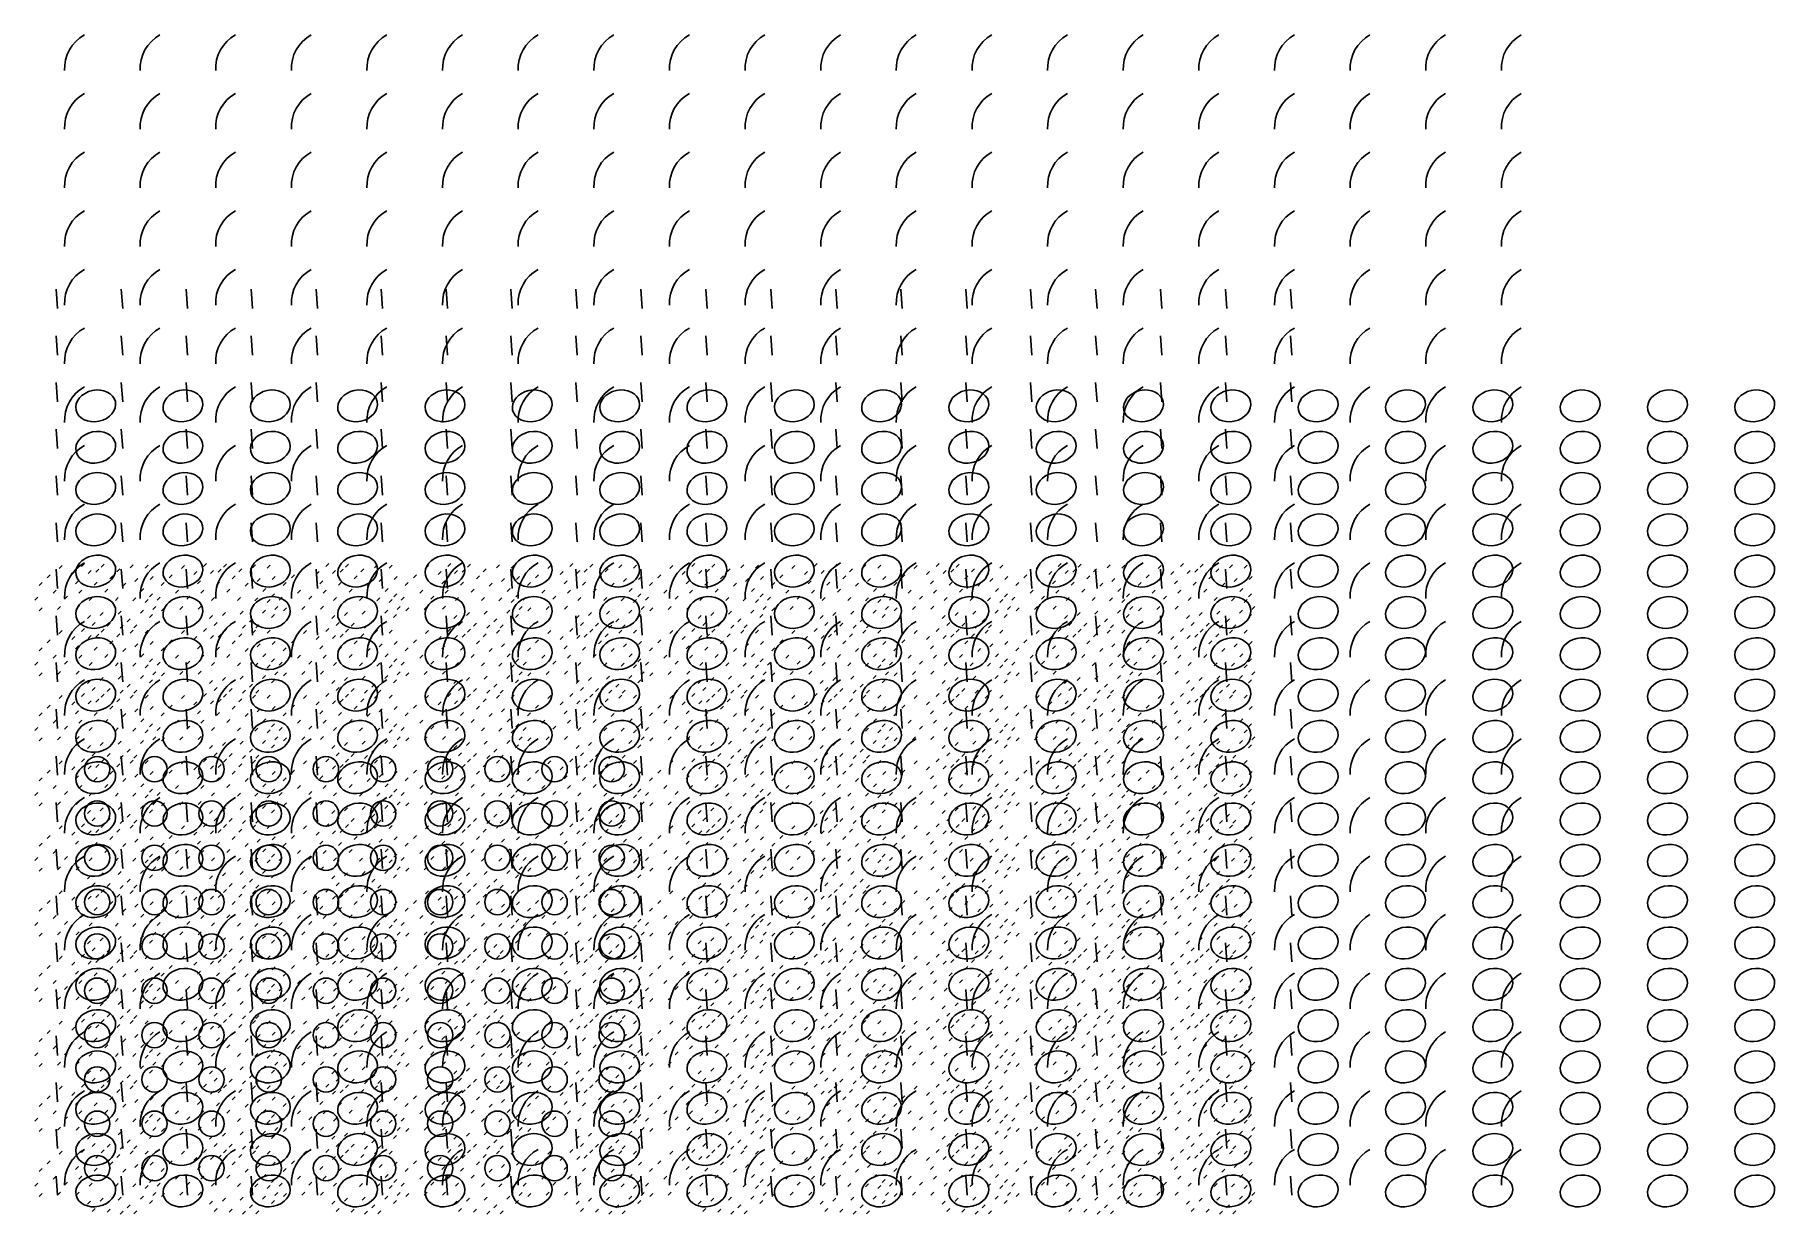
# Model space of a CAD drawing. Extents: x 0 to 1162, y -2 to 785.
import ezdxf

# ---------------------------------------------------------------- set-up
doc = ezdxf.new("R2010")
doc.units = 0
doc.header["$MEASUREMENT"] = 0
doc.layers.get('0').update_dxf_attribs({"linetype": 'CONTINUOUS'})

msp = doc.modelspace()

# ---------------------------------------------------------------- linework, layer by layer
at = {"color": 1}
for p, q in [((16.3, 428.8), (18.3, 430.8)), ((31.1, 430.1), (33.1, 432.1)), ((44.3, 429.7), (46.3, 431.7)), ((63.7, 429.1), (65.7, 431.1)), ((73.5, 429), (75.5, 431)), ((97.8, 428.8), (99.8, 430.8)), ((112.5, 430.1), (114.5, 432.1)), ((125.8, 429.7), (127.8, 431.7)), ((145.1, 429.1), (147.1, 431.1)), ((154.9, 429), (156.9, 431)), ((179.2, 428.8), (181.2, 430.8)), ((194, 430.1), (196, 432.1)), ((207.3, 429.7), (209.3, 431.7)), ((226.6, 429.1), (228.6, 431.1)), ((236.4, 429), (238.4, 431)), ((260.7, 428.8), (262.7, 430.8)), ((275.4, 430.1), (277.4, 432.1)), ((288.7, 429.7), (290.7, 431.7)), ((308, 429.1), (310, 431.1)), ((317.8, 429), (319.8, 431)), ((342.1, 428.8), (344.1, 430.8)), ((356.9, 430.1), (358.9, 432.1)), ((370.2, 429.7), (372.2, 431.7)), ((389.5, 429.1), (391.5, 431.1)), ((399.3, 429), (401.3, 431)), ((423.6, 428.8), (425.6, 430.8)), ((438.3, 430.1), (440.3, 432.1)), ((451.6, 429.7), (453.6, 431.7)), ((470.9, 429.1), (472.9, 431.1)), ((480.7, 429), (482.7, 431)), ((505, 428.8), (507, 430.8)), ((519.8, 430.1), (521.8, 432.1)), ((533.1, 429.7), (535.1, 431.7)), ((552.4, 429.1), (554.4, 431.1)), ((562.2, 429), (564.2, 431)), ((586.5, 428.8), (588.5, 430.8)), ((601.2, 430.1), (603.2, 432.1)), ((614.5, 429.7), (616.5, 431.7)), ((633.9, 429.1), (635.9, 431.1)), ((643.6, 429), (645.6, 431)), ((667.9, 428.8), (669.9, 430.8)), ((682.7, 430.1), (684.7, 432.1)), ((696, 429.7), (698, 431.7)), ((715.3, 429.1), (717.3, 431.1)), ((725.1, 429), (727.1, 431)), ((749.4, 428.8), (751.4, 430.8)), ((764.1, 430.1), (766.1, 432.1)), ((777.4, 429.7), (779.4, 431.7)), ((796.8, 429.1), (798.8, 431.1)), ((806.6, 429), (808.6, 431)), ((2.8, 417.3), (4.8, 419.3)), ((8.2, 422.5), (10.2, 424.5)), ((24.7, 424.7), (26.7, 426.7)), ((27.2, 418.6), (29.2, 420.6)), ((35.6, 425.4), (37.6, 427.4)), ((39.6, 417.7), (41.6, 419.7)), ((40.7, 426.4), (42.7, 428.4)), ((50.1, 421.8), (52.1, 423.8)), ((54.6, 426.6), (56.6, 428.6)), ((58.7, 416.9), (60.7, 418.9)), ((66.8, 420), (68.8, 422)), ((76.9, 421.5), (78.9, 423.5)), ((84.2, 417.3), (86.2, 419.3)), ((89.7, 422.5), (91.7, 424.5)), ((106.1, 424.7), (108.1, 426.7)), ((108.6, 418.6), (110.6, 420.6)), ((117.1, 425.4), (119.1, 427.4)), ((121.1, 417.7), (123.1, 419.7)), ((122.2, 426.4), (124.2, 428.4)), ((131.6, 421.8), (133.6, 423.8)), ((136.1, 426.6), (138.1, 428.6)), ((140.2, 416.9), (142.2, 418.9)), ((148.3, 420), (150.3, 422)), ((158.3, 421.5), (160.3, 423.5)), ((165.7, 417.3), (167.7, 419.3)), ((171.1, 422.5), (173.1, 424.5)), ((187.6, 424.7), (189.6, 426.7)), ((190.1, 418.6), (192.1, 420.6)), ((198.6, 425.4), (200.6, 427.4)), ((202.5, 417.7), (204.5, 419.7)), ((203.6, 426.4), (205.6, 428.4)), ((213.1, 421.8), (215.1, 423.8)), ((217.5, 426.6), (219.5, 428.6)), ((221.6, 416.9), (223.6, 418.9)), ((229.7, 420), (231.7, 422)), ((239.8, 421.5), (241.8, 423.5)), ((247.1, 417.3), (249.1, 419.3)), ((252.6, 422.5), (254.6, 424.5)), ((269, 424.7), (271, 426.7)), ((271.5, 418.6), (273.5, 420.6)), ((280, 425.4), (282, 427.4)), ((284, 417.7), (286, 419.7)), ((285.1, 426.4), (287.1, 428.4)), ((294.5, 421.8), (296.5, 423.8)), ((299, 426.6), (301, 428.6)), ((303.1, 416.9), (305.1, 418.9)), ((311.2, 420), (313.2, 422)), ((321.2, 421.5), (323.2, 423.5)), ((328.6, 417.3), (330.6, 419.3)), ((334, 422.5), (336, 424.5)), ((350.5, 424.7), (352.5, 426.7)), ((353, 418.6), (355, 420.6)), ((361.5, 425.4), (363.5, 427.4)), ((365.4, 417.7), (367.4, 419.7)), ((366.5, 426.4), (368.5, 428.4)), ((376, 421.8), (378, 423.8)), ((380.4, 426.6), (382.4, 428.6)), ((384.5, 416.9), (386.5, 418.9)), ((392.6, 420), (394.6, 422)), ((402.7, 421.5), (404.7, 423.5)), ((410, 417.3), (412, 419.3)), ((415.5, 422.5), (417.5, 424.5)), ((431.9, 424.7), (433.9, 426.7)), ((434.5, 418.6), (436.5, 420.6)), ((442.9, 425.4), (444.9, 427.4)), ((446.9, 417.7), (448.9, 419.7)), ((448, 426.4), (450, 428.4)), ((457.4, 421.8), (459.4, 423.8)), ((461.9, 426.6), (463.9, 428.6)), ((466, 416.9), (468, 418.9)), ((474.1, 420), (476.1, 422)), ((484.1, 421.5), (486.1, 423.5)), ((491.5, 417.3), (493.5, 419.3)), ((496.9, 422.5), (498.9, 424.5)), ((513.4, 424.7), (515.4, 426.7)), ((515.9, 418.6), (517.9, 420.6)), ((524.4, 425.4), (526.4, 427.4)), ((528.4, 417.7), (530.4, 419.7)), ((529.4, 426.4), (531.4, 428.4)), ((538.9, 421.8), (540.9, 423.8)), ((543.3, 426.6), (545.3, 428.6)), ((547.4, 416.9), (549.4, 418.9)), ((555.5, 420), (557.5, 422)), ((565.6, 421.5), (567.6, 423.5)), ((573, 417.3), (575, 419.3)), ((578.4, 422.5), (580.4, 424.5)), ((594.8, 424.7), (596.8, 426.7)), ((597.4, 418.6), (599.4, 420.6)), ((605.8, 425.4), (607.8, 427.4)), ((609.8, 417.7), (611.8, 419.7)), ((610.9, 426.4), (612.9, 428.4)), ((620.3, 421.8), (622.3, 423.8)), ((624.8, 426.6), (626.8, 428.6)), ((628.9, 416.9), (630.9, 418.9)), ((637, 420), (639, 422)), ((647, 421.5), (649, 423.5)), ((654.4, 417.3), (656.4, 419.3)), ((659.8, 422.5), (661.8, 424.5)), ((676.3, 424.7), (678.3, 426.7)), ((678.8, 418.6), (680.8, 420.6)), ((687.3, 425.4), (689.3, 427.4)), ((691.3, 417.7), (693.3, 419.7)), ((692.3, 426.4), (694.3, 428.4)), ((701.8, 421.8), (703.8, 423.8)), ((706.2, 426.6), (708.2, 428.6)), ((710.4, 416.9), (712.4, 418.9)), ((718.5, 420), (720.5, 422)), ((728.5, 421.5), (730.5, 423.5)), ((735.9, 417.3), (737.9, 419.3)), ((741.3, 422.5), (743.3, 424.5)), ((757.7, 424.7), (759.7, 426.7)), ((760.3, 418.6), (762.3, 420.6)), ((768.7, 425.4), (770.7, 427.4)), ((772.7, 417.7), (774.7, 419.7)), ((773.8, 426.4), (775.8, 428.4)), ((783.2, 421.8), (785.2, 423.8)), ((787.7, 426.6), (789.7, 428.6)), ((791.8, 416.9), (793.8, 418.9)), ((799.9, 420), (801.9, 422)), ((809.9, 421.5), (811.9, 423.5)), ((0, 407.6), (2, 409.6)), ((12.3, 412.3), (14.3, 414.3)), ((19.8, 408.4), (21.8, 410.4)), ((29.4, 412.3), (31.4, 414.3)), ((36.3, 407.5), (38.3, 409.5)), ((46.6, 412.9), (48.6, 414.9)), ((53.7, 407.3), (55.7, 409.3)), ((65.3, 407.1), (67.3, 409.1)), ((70.7, 413.3), (72.7, 415.3)), ((73.5, 406.1), (75.5, 408.1)), ((76.5, 409.9), (78.5, 411.9)), ((81.5, 407.6), (83.5, 409.6)), ((93.8, 412.3), (95.8, 414.3)), ((101.3, 408.4), (103.3, 410.4)), ((110.8, 412.3), (112.8, 414.3)), ((117.8, 407.5), (119.8, 409.5)), ((128.1, 412.9), (130.1, 414.9)), ((135.1, 407.3), (137.1, 409.3)), ((146.7, 407.1), (148.7, 409.1)), ((152.1, 413.3), (154.1, 415.3)), ((154.9, 406.1), (156.9, 408.1)), ((157.9, 409.9), (159.9, 411.9)), ((162.9, 407.6), (164.9, 409.6)), ((175.2, 412.3), (177.2, 414.3)), ((182.7, 408.4), (184.7, 410.4)), ((192.3, 412.3), (194.3, 414.3)), ((199.2, 407.5), (201.2, 409.5)), ((209.6, 412.9), (211.6, 414.9)), ((216.6, 407.3), (218.6, 409.3)), ((228.2, 407.1), (230.2, 409.1)), ((233.6, 413.3), (235.6, 415.3)), ((236.4, 406.1), (238.4, 408.1)), ((239.4, 409.9), (241.4, 411.9)), ((244.4, 407.6), (246.4, 409.6)), ((256.7, 412.3), (258.7, 414.3)), ((264.2, 408.4), (266.2, 410.4)), ((273.7, 412.3), (275.7, 414.3)), ((280.7, 407.5), (282.7, 409.5)), ((291, 412.9), (293, 414.9)), ((298, 407.3), (300, 409.3)), ((309.6, 407.1), (311.6, 409.1)), ((315.1, 413.3), (317.1, 415.3)), ((317.8, 406.1), (319.8, 408.1)), ((320.9, 409.9), (322.9, 411.9)), ((325.8, 407.6), (327.8, 409.6)), ((338.1, 412.3), (340.1, 414.3)), ((345.6, 408.4), (347.6, 410.4)), ((355.2, 412.3), (357.2, 414.3)), ((362.2, 407.5), (364.2, 409.5)), ((372.5, 412.9), (374.5, 414.9)), ((379.5, 407.3), (381.5, 409.3)), ((391.1, 407.1), (393.1, 409.1)), ((396.5, 413.3), (398.5, 415.3)), ((399.3, 406.1), (401.3, 408.1)), ((402.3, 409.9), (404.3, 411.9)), ((407.3, 407.6), (409.3, 409.6)), ((419.6, 412.3), (421.6, 414.3)), ((427.1, 408.4), (429.1, 410.4)), ((436.6, 412.3), (438.6, 414.3)), ((443.6, 407.5), (445.6, 409.5)), ((453.9, 412.9), (455.9, 414.9)), ((460.9, 407.3), (462.9, 409.3)), ((472.5, 407.1), (474.5, 409.1)), ((478, 413.3), (480, 415.3)), ((480.7, 406.1), (482.7, 408.1)), ((483.8, 409.9), (485.8, 411.9)), ((488.7, 407.6), (490.7, 409.6)), ((501, 412.3), (503, 414.3)), ((508.5, 408.4), (510.5, 410.4)), ((518.1, 412.3), (520.1, 414.3)), ((525.1, 407.5), (527.1, 409.5)), ((535.4, 412.9), (537.4, 414.9)), ((542.4, 407.3), (544.4, 409.3)), ((554, 407.1), (556, 409.1)), ((559.4, 413.3), (561.4, 415.3)), ((562.2, 406.1), (564.2, 408.1)), ((565.2, 409.9), (567.2, 411.9)), ((570.2, 407.6), (572.2, 409.6)), ((582.5, 412.3), (584.5, 414.3)), ((590, 408.4), (592, 410.4)), ((599.5, 412.3), (601.5, 414.3)), ((606.5, 407.5), (608.5, 409.5)), ((616.8, 412.9), (618.8, 414.9)), ((623.8, 407.3), (625.8, 409.3)), ((635.4, 407.1), (637.4, 409.1)), ((640.9, 413.3), (642.9, 415.3)), ((643.6, 406.1), (645.6, 408.1)), ((646.7, 409.9), (648.7, 411.9)), ((651.6, 407.6), (653.6, 409.6)), ((664, 412.3), (666, 414.3)), ((671.4, 408.4), (673.4, 410.4)), ((681, 412.3), (683, 414.3)), ((688, 407.5), (690, 409.5)), ((698.3, 412.9), (700.3, 414.9)), ((705.3, 407.3), (707.3, 409.3)), ((716.9, 407.1), (718.9, 409.1)), ((722.3, 413.3), (724.3, 415.3)), ((725.1, 406.1), (727.1, 408.1)), ((728.1, 409.9), (730.1, 411.9)), ((733.1, 407.6), (735.1, 409.6)), ((745.4, 412.3), (747.4, 414.3)), ((752.9, 408.4), (754.9, 410.4)), ((762.4, 412.3), (764.4, 414.3)), ((769.4, 407.5), (771.4, 409.5)), ((779.7, 412.9), (781.7, 414.9)), ((786.7, 407.3), (788.7, 409.3)), ((798.3, 407.1), (800.3, 409.1)), ((803.8, 413.3), (805.8, 415.3)), ((806.6, 406.1), (808.6, 408.1)), ((809.6, 409.9), (811.6, 411.9)), ((3, 400.6), (5, 402.6)), ((15.2, 401.5), (17.2, 403.5)), ((27.6, 401.6), (29.6, 403.6)), ((35.2, 395.5), (37.2, 397.5)), ((43.6, 397.5), (45.6, 399.5)), ((55.5, 398.3), (57.5, 400.3)), ((61.7, 393.1), (63.7, 395.1)), ((70.4, 398.9), (72.4, 400.9)), ((76.4, 396), (78.4, 398)), ((78.7, 401.3), (80.7, 403.3)), ((84.5, 400.6), (86.5, 402.6)), ((96.7, 401.5), (98.7, 403.5)), ((109, 401.6), (111, 403.6)), ((116.6, 395.5), (118.6, 397.5)), ((125.1, 397.5), (127.1, 399.5)), ((136.9, 398.3), (138.9, 400.3)), ((143.2, 393.1), (145.2, 395.1)), ((151.9, 398.9), (153.9, 400.9)), ((157.8, 396), (159.8, 398)), ((160.1, 401.3), (162.1, 403.3)), ((165.9, 400.6), (167.9, 402.6)), ((178.1, 401.5), (180.1, 403.5)), ((190.5, 401.6), (192.5, 403.6)), ((198.1, 395.5), (200.1, 397.5)), ((206.5, 397.5), (208.5, 399.5)), ((218.4, 398.3), (220.4, 400.3)), ((224.7, 393.1), (226.7, 395.1)), ((233.4, 398.9), (235.4, 400.9)), ((239.3, 396), (241.3, 398)), ((241.6, 401.3), (243.6, 403.3)), ((247.4, 400.6), (249.4, 402.6)), ((259.6, 401.5), (261.6, 403.5)), ((271.9, 401.6), (273.9, 403.6)), ((279.5, 395.5), (281.5, 397.5)), ((288, 397.5), (290, 399.5)), ((299.8, 398.3), (301.8, 400.3)), ((306.1, 393.1), (308.1, 395.1)), ((314.8, 398.9), (316.8, 400.9)), ((320.7, 396), (322.7, 398)), ((323, 401.3), (325, 403.3)), ((328.8, 400.6), (330.8, 402.6)), ((341, 401.5), (343, 403.5)), ((353.4, 401.6), (355.4, 403.6)), ((361, 395.5), (363, 397.5)), ((369.4, 397.5), (371.4, 399.5)), ((381.3, 398.3), (383.3, 400.3)), ((387.6, 393.1), (389.6, 395.1)), ((396.3, 398.9), (398.3, 400.9)), ((402.2, 396), (404.2, 398)), ((404.5, 401.3), (406.5, 403.3)), ((410.3, 400.6), (412.3, 402.6)), ((422.5, 401.5), (424.5, 403.5)), ((434.8, 401.6), (436.8, 403.6)), ((442.4, 395.5), (444.4, 397.5)), ((450.9, 397.5), (452.9, 399.5)), ((462.7, 398.3), (464.7, 400.3)), ((469, 393.1), (471, 395.1)), ((477.7, 398.9), (479.7, 400.9)), ((483.6, 396), (485.6, 398)), ((485.9, 401.3), (487.9, 403.3)), ((491.7, 400.6), (493.7, 402.6)), ((503.9, 401.5), (505.9, 403.5)), ((516.3, 401.6), (518.3, 403.6)), ((523.9, 395.5), (525.9, 397.5)), ((532.3, 397.5), (534.3, 399.5)), ((544.2, 398.3), (546.2, 400.3)), ((550.5, 393.1), (552.5, 395.1)), ((559.2, 398.9), (561.2, 400.9)), ((565.1, 396), (567.1, 398)), ((567.4, 401.3), (569.4, 403.3)), ((573.2, 400.6), (575.2, 402.6)), ((585.4, 401.5), (587.4, 403.5)), ((597.7, 401.6), (599.7, 403.6)), ((605.3, 395.5), (607.3, 397.5)), ((613.8, 397.5), (615.8, 399.5)), ((625.6, 398.3), (627.6, 400.3)), ((631.9, 393.1), (633.9, 395.1)), ((640.6, 398.9), (642.6, 400.9)), ((646.5, 396), (648.5, 398)), ((648.8, 401.3), (650.8, 403.3)), ((654.6, 400.6), (656.6, 402.6)), ((666.9, 401.5), (668.9, 403.5)), ((679.2, 401.6), (681.2, 403.6)), ((686.8, 395.5), (688.8, 397.5)), ((695.2, 397.5), (697.2, 399.5)), ((707.1, 398.3), (709.1, 400.3)), ((713.4, 393.1), (715.4, 395.1)), ((722.1, 398.9), (724.1, 400.9)), ((728, 396), (730, 398)), ((730.3, 401.3), (732.3, 403.3)), ((736.1, 400.6), (738.1, 402.6)), ((748.3, 401.5), (750.3, 403.5)), ((760.6, 401.6), (762.6, 403.6)), ((768.2, 395.5), (770.2, 397.5)), ((776.7, 397.5), (778.7, 399.5)), ((788.5, 398.3), (790.5, 400.3)), ((794.8, 393.1), (796.8, 395.1)), ((803.5, 398.9), (805.5, 400.9)), ((809.5, 396), (811.5, 398)), ((811.7, 401.3), (813.7, 403.3)), ((16.3, 385.4), (18.3, 387.4)), ((31.1, 386.7), (33.1, 388.7)), ((35.6, 382), (37.6, 384)), ((38.2, 390.7), (40.2, 392.7)), ((40.7, 382.9), (42.7, 384.9)), ((44.3, 386.3), (46.3, 388.3)), ((48.2, 390.2), (50.2, 392.2)), ((54.6, 383.2), (56.6, 385.2)), ((57, 388.9), (59, 390.9)), ((63.7, 385.7), (65.7, 387.7)), ((66, 389.1), (68, 391.1)), ((73.5, 385.6), (75.5, 387.6)), ((97.8, 385.4), (99.8, 387.4)), ((112.5, 386.7), (114.5, 388.7)), ((117.1, 382), (119.1, 384)), ((119.6, 390.7), (121.6, 392.7)), ((122.2, 382.9), (124.2, 384.9)), ((125.8, 386.3), (127.8, 388.3)), ((129.7, 390.2), (131.7, 392.2)), ((136.1, 383.2), (138.1, 385.2)), ((138.5, 388.9), (140.5, 390.9)), ((145.1, 385.7), (147.1, 387.7)), ((147.4, 389.1), (149.4, 391.1)), ((154.9, 385.6), (156.9, 387.6)), ((179.2, 385.4), (181.2, 387.4)), ((194, 386.7), (196, 388.7)), ((198.6, 382), (200.6, 384)), ((201.1, 390.7), (203.1, 392.7)), ((203.6, 382.9), (205.6, 384.9)), ((207.3, 386.3), (209.3, 388.3)), ((211.1, 390.2), (213.1, 392.2)), ((217.5, 383.2), (219.5, 385.2)), ((219.9, 388.9), (221.9, 390.9)), ((226.6, 385.7), (228.6, 387.7)), ((228.9, 389.1), (230.9, 391.1)), ((236.4, 385.6), (238.4, 387.6)), ((260.7, 385.4), (262.7, 387.4)), ((275.4, 386.7), (277.4, 388.7)), ((280, 382), (282, 384)), ((282.5, 390.7), (284.5, 392.7)), ((285.1, 382.9), (287.1, 384.9)), ((288.7, 386.3), (290.7, 388.3)), ((292.6, 390.2), (294.6, 392.2)), ((299, 383.2), (301, 385.2)), ((301.4, 388.9), (303.4, 390.9)), ((308, 385.7), (310, 387.7)), ((310.3, 389.1), (312.3, 391.1)), ((317.8, 385.6), (319.8, 387.6)), ((342.1, 385.4), (344.1, 387.4)), ((356.9, 386.7), (358.9, 388.7)), ((361.5, 382), (363.5, 384)), ((364, 390.7), (366, 392.7)), ((366.5, 382.9), (368.5, 384.9)), ((370.2, 386.3), (372.2, 388.3)), ((374, 390.2), (376, 392.2)), ((380.4, 383.2), (382.4, 385.2)), ((382.8, 388.9), (384.8, 390.9)), ((389.5, 385.7), (391.5, 387.7)), ((391.8, 389.1), (393.8, 391.1)), ((399.3, 385.6), (401.3, 387.6)), ((423.6, 385.4), (425.6, 387.4)), ((438.3, 386.7), (440.3, 388.7)), ((442.9, 382), (444.9, 384)), ((445.5, 390.7), (447.5, 392.7)), ((448, 382.9), (450, 384.9)), ((451.6, 386.3), (453.6, 388.3)), ((455.5, 390.2), (457.5, 392.2)), ((461.9, 383.2), (463.9, 385.2)), ((464.3, 388.9), (466.3, 390.9)), ((470.9, 385.7), (472.9, 387.7)), ((473.2, 389.1), (475.2, 391.1)), ((480.7, 385.6), (482.7, 387.6)), ((505, 385.4), (507, 387.4)), ((519.8, 386.7), (521.8, 388.7)), ((524.4, 382), (526.4, 384)), ((526.9, 390.7), (528.9, 392.7)), ((529.4, 382.9), (531.4, 384.9)), ((533.1, 386.3), (535.1, 388.3)), ((536.9, 390.2), (538.9, 392.2)), ((543.3, 383.2), (545.3, 385.2)), ((545.8, 388.9), (547.8, 390.9)), ((552.4, 385.7), (554.4, 387.7)), ((554.7, 389.1), (556.7, 391.1)), ((562.2, 385.6), (564.2, 387.6)), ((586.5, 385.4), (588.5, 387.4)), ((601.2, 386.7), (603.2, 388.7)), ((605.8, 382), (607.8, 384)), ((608.4, 390.7), (610.4, 392.7)), ((610.9, 382.9), (612.9, 384.9)), ((614.5, 386.3), (616.5, 388.3)), ((618.4, 390.2), (620.4, 392.2)), ((624.8, 383.2), (626.8, 385.2)), ((627.2, 388.9), (629.2, 390.9)), ((633.9, 385.7), (635.9, 387.7)), ((636.2, 389.1), (638.2, 391.1)), ((643.6, 385.6), (645.6, 387.6)), ((667.9, 385.4), (669.9, 387.4)), ((682.7, 386.7), (684.7, 388.7)), ((687.3, 382), (689.3, 384)), ((689.8, 390.7), (691.8, 392.7)), ((692.3, 382.9), (694.3, 384.9)), ((696, 386.3), (698, 388.3)), ((699.8, 390.2), (701.8, 392.2)), ((706.2, 383.2), (708.2, 385.2)), ((708.7, 388.9), (710.7, 390.9)), ((715.3, 385.7), (717.3, 387.7)), ((717.6, 389.1), (719.6, 391.1)), ((725.1, 385.6), (727.1, 387.6)), ((749.4, 385.4), (751.4, 387.4)), ((764.1, 386.7), (766.1, 388.7)), ((768.7, 382), (770.7, 384)), ((771.3, 390.7), (773.3, 392.7)), ((773.8, 382.9), (775.8, 384.9)), ((777.4, 386.3), (779.4, 388.3)), ((781.3, 390.2), (783.3, 392.2)), ((787.7, 383.2), (789.7, 385.2)), ((790.1, 388.9), (792.1, 390.9)), ((796.8, 385.7), (798.8, 387.7)), ((799.1, 389.1), (801.1, 391.1)), ((806.6, 385.6), (808.6, 387.6)), ((2.8, 373.9), (4.8, 375.9)), ((8.2, 379.1), (10.2, 381.1)), ((24.7, 381.3), (26.7, 383.3)), ((27.2, 375.2), (29.2, 377.2)), ((39.6, 374.2), (41.6, 376.2)), ((50.1, 378.4), (52.1, 380.4)), ((58.7, 373.5), (60.7, 375.5)), ((66.8, 376.5), (68.8, 378.5)), ((70.7, 369.9), (72.7, 371.9)), ((76.9, 378.1), (78.9, 380.1)), ((84.2, 373.9), (86.2, 375.9)), ((89.7, 379.1), (91.7, 381.1)), ((106.1, 381.3), (108.1, 383.3)), ((108.6, 375.2), (110.6, 377.2)), ((121.1, 374.2), (123.1, 376.2)), ((131.6, 378.4), (133.6, 380.4)), ((140.2, 373.5), (142.2, 375.5)), ((148.3, 376.5), (150.3, 378.5)), ((152.1, 369.9), (154.1, 371.9)), ((158.3, 378.1), (160.3, 380.1)), ((165.7, 373.9), (167.7, 375.9)), ((171.1, 379.1), (173.1, 381.1)), ((187.6, 381.3), (189.6, 383.3)), ((190.1, 375.2), (192.1, 377.2)), ((202.5, 374.2), (204.5, 376.2)), ((213.1, 378.4), (215.1, 380.4)), ((221.6, 373.5), (223.6, 375.5)), ((229.7, 376.5), (231.7, 378.5)), ((233.6, 369.9), (235.6, 371.9)), ((239.8, 378.1), (241.8, 380.1)), ((247.1, 373.9), (249.1, 375.9)), ((252.6, 379.1), (254.6, 381.1)), ((269, 381.3), (271, 383.3)), ((271.5, 375.2), (273.5, 377.2)), ((284, 374.2), (286, 376.2)), ((294.5, 378.4), (296.5, 380.4)), ((303.1, 373.5), (305.1, 375.5)), ((311.2, 376.5), (313.2, 378.5)), ((315.1, 369.9), (317.1, 371.9)), ((321.2, 378.1), (323.2, 380.1)), ((328.6, 373.9), (330.6, 375.9)), ((334, 379.1), (336, 381.1)), ((350.5, 381.3), (352.5, 383.3)), ((353, 375.2), (355, 377.2)), ((365.4, 374.2), (367.4, 376.2)), ((376, 378.4), (378, 380.4)), ((384.5, 373.5), (386.5, 375.5)), ((392.6, 376.5), (394.6, 378.5)), ((396.5, 369.9), (398.5, 371.9)), ((402.7, 378.1), (404.7, 380.1)), ((410, 373.9), (412, 375.9)), ((415.5, 379.1), (417.5, 381.1)), ((431.9, 381.3), (433.9, 383.3)), ((434.5, 375.2), (436.5, 377.2)), ((446.9, 374.2), (448.9, 376.2)), ((457.4, 378.4), (459.4, 380.4)), ((466, 373.5), (468, 375.5)), ((474.1, 376.5), (476.1, 378.5)), ((478, 369.9), (480, 371.9)), ((484.1, 378.1), (486.1, 380.1)), ((491.5, 373.9), (493.5, 375.9)), ((496.9, 379.1), (498.9, 381.1)), ((513.4, 381.3), (515.4, 383.3)), ((515.9, 375.2), (517.9, 377.2)), ((528.4, 374.2), (530.4, 376.2)), ((538.9, 378.4), (540.9, 380.4)), ((547.4, 373.5), (549.4, 375.5)), ((555.5, 376.5), (557.5, 378.5)), ((559.4, 369.9), (561.4, 371.9)), ((565.6, 378.1), (567.6, 380.1)), ((573, 373.9), (575, 375.9)), ((578.4, 379.1), (580.4, 381.1)), ((594.8, 381.3), (596.8, 383.3)), ((597.4, 375.2), (599.4, 377.2)), ((609.8, 374.2), (611.8, 376.2)), ((620.3, 378.4), (622.3, 380.4)), ((628.9, 373.5), (630.9, 375.5)), ((637, 376.5), (639, 378.5)), ((640.9, 369.9), (642.9, 371.9)), ((647, 378.1), (649, 380.1)), ((654.4, 373.9), (656.4, 375.9)), ((659.8, 379.1), (661.8, 381.1)), ((676.3, 381.3), (678.3, 383.3)), ((678.8, 375.2), (680.8, 377.2)), ((691.3, 374.2), (693.3, 376.2)), ((701.8, 378.4), (703.8, 380.4)), ((710.4, 373.5), (712.4, 375.5)), ((718.5, 376.5), (720.5, 378.5)), ((722.3, 369.9), (724.3, 371.9)), ((728.5, 378.1), (730.5, 380.1)), ((735.9, 373.9), (737.9, 375.9)), ((741.3, 379.1), (743.3, 381.1)), ((757.7, 381.3), (759.7, 383.3)), ((760.3, 375.2), (762.3, 377.2)), ((772.7, 374.2), (774.7, 376.2)), ((783.2, 378.4), (785.2, 380.4)), ((791.8, 373.5), (793.8, 375.5)), ((799.9, 376.5), (801.9, 378.5)), ((803.8, 369.9), (805.8, 371.9)), ((809.9, 378.1), (811.9, 380.1)), ((0, 364.2), (2, 366.2)), ((12.3, 368.9), (14.3, 370.9)), ((19.8, 364.9), (21.8, 366.9)), ((27.6, 358.2), (29.6, 360.2)), ((29.4, 368.9), (31.4, 370.9)), ((36.3, 364.1), (38.3, 366.1)), ((46.6, 369.5), (48.6, 371.5)), ((53.7, 363.9), (55.7, 365.9)), ((65.3, 363.7), (67.3, 365.7)), ((73.5, 362.6), (75.5, 364.6)), ((76.5, 366.5), (78.5, 368.5)), ((81.5, 364.2), (83.5, 366.2)), ((93.8, 368.9), (95.8, 370.9)), ((101.3, 364.9), (103.3, 366.9)), ((109, 358.2), (111, 360.2)), ((110.8, 368.9), (112.8, 370.9)), ((117.8, 364.1), (119.8, 366.1)), ((128.1, 369.5), (130.1, 371.5)), ((135.1, 363.9), (137.1, 365.9)), ((146.7, 363.7), (148.7, 365.7)), ((154.9, 362.6), (156.9, 364.6)), ((157.9, 366.5), (159.9, 368.5)), ((162.9, 364.2), (164.9, 366.2)), ((175.2, 368.9), (177.2, 370.9)), ((182.7, 364.9), (184.7, 366.9)), ((190.5, 358.2), (192.5, 360.2)), ((192.3, 368.9), (194.3, 370.9)), ((199.2, 364.1), (201.2, 366.1)), ((209.6, 369.5), (211.6, 371.5)), ((216.6, 363.9), (218.6, 365.9)), ((228.2, 363.7), (230.2, 365.7)), ((236.4, 362.6), (238.4, 364.6)), ((239.4, 366.5), (241.4, 368.5)), ((244.4, 364.2), (246.4, 366.2)), ((256.7, 368.9), (258.7, 370.9)), ((264.2, 364.9), (266.2, 366.9)), ((271.9, 358.2), (273.9, 360.2)), ((273.7, 368.9), (275.7, 370.9)), ((280.7, 364.1), (282.7, 366.1)), ((291, 369.5), (293, 371.5)), ((298, 363.9), (300, 365.9)), ((309.6, 363.7), (311.6, 365.7)), ((317.8, 362.6), (319.8, 364.6)), ((320.9, 366.5), (322.9, 368.5)), ((325.8, 364.2), (327.8, 366.2)), ((338.1, 368.9), (340.1, 370.9)), ((345.6, 364.9), (347.6, 366.9)), ((353.4, 358.2), (355.4, 360.2)), ((355.2, 368.9), (357.2, 370.9)), ((362.2, 364.1), (364.2, 366.1)), ((372.5, 369.5), (374.5, 371.5)), ((379.5, 363.9), (381.5, 365.9)), ((391.1, 363.7), (393.1, 365.7)), ((399.3, 362.6), (401.3, 364.6)), ((402.3, 366.5), (404.3, 368.5)), ((407.3, 364.2), (409.3, 366.2)), ((419.6, 368.9), (421.6, 370.9)), ((427.1, 364.9), (429.1, 366.9)), ((434.8, 358.2), (436.8, 360.2)), ((436.6, 368.9), (438.6, 370.9)), ((443.6, 364.1), (445.6, 366.1)), ((453.9, 369.5), (455.9, 371.5)), ((460.9, 363.9), (462.9, 365.9)), ((472.5, 363.7), (474.5, 365.7)), ((480.7, 362.6), (482.7, 364.6)), ((483.8, 366.5), (485.8, 368.5)), ((488.7, 364.2), (490.7, 366.2)), ((501, 368.9), (503, 370.9)), ((508.5, 364.9), (510.5, 366.9)), ((516.3, 358.2), (518.3, 360.2)), ((518.1, 368.9), (520.1, 370.9)), ((525.1, 364.1), (527.1, 366.1)), ((535.4, 369.5), (537.4, 371.5)), ((542.4, 363.9), (544.4, 365.9)), ((554, 363.7), (556, 365.7)), ((562.2, 362.6), (564.2, 364.6)), ((565.2, 366.5), (567.2, 368.5)), ((570.2, 364.2), (572.2, 366.2)), ((582.5, 368.9), (584.5, 370.9)), ((590, 364.9), (592, 366.9)), ((597.7, 358.2), (599.7, 360.2)), ((599.5, 368.9), (601.5, 370.9)), ((606.5, 364.1), (608.5, 366.1)), ((616.8, 369.5), (618.8, 371.5)), ((623.8, 363.9), (625.8, 365.9)), ((635.4, 363.7), (637.4, 365.7)), ((643.6, 362.6), (645.6, 364.6)), ((646.7, 366.5), (648.7, 368.5)), ((651.6, 364.2), (653.6, 366.2)), ((664, 368.9), (666, 370.9)), ((671.4, 364.9), (673.4, 366.9)), ((679.2, 358.2), (681.2, 360.2)), ((681, 368.9), (683, 370.9)), ((688, 364.1), (690, 366.1)), ((698.3, 369.5), (700.3, 371.5)), ((705.3, 363.9), (707.3, 365.9)), ((716.9, 363.7), (718.9, 365.7)), ((725.1, 362.6), (727.1, 364.6)), ((728.1, 366.5), (730.1, 368.5)), ((733.1, 364.2), (735.1, 366.2)), ((745.4, 368.9), (747.4, 370.9)), ((752.9, 364.9), (754.9, 366.9)), ((760.6, 358.2), (762.6, 360.2)), ((762.4, 368.9), (764.4, 370.9)), ((769.4, 364.1), (771.4, 366.1)), ((779.7, 369.5), (781.7, 371.5)), ((786.7, 363.9), (788.7, 365.9)), ((798.3, 363.7), (800.3, 365.7)), ((806.6, 362.6), (808.6, 364.6)), ((809.6, 366.5), (811.6, 368.5)), ((3, 357.2), (5, 359.2)), ((15.2, 358.1), (17.2, 360.1)), ((35.2, 352.1), (37.2, 354.1)), ((38.2, 347.3), (40.2, 349.3)), ((43.6, 354.1), (45.6, 356.1)), ((48.2, 346.8), (50.2, 348.8)), ((55.5, 354.9), (57.5, 356.9)), ((61.7, 349.7), (63.7, 351.7)), ((70.4, 355.5), (72.4, 357.5)), ((76.4, 352.6), (78.4, 354.6)), ((78.7, 357.9), (80.7, 359.9)), ((84.5, 357.2), (86.5, 359.2)), ((96.7, 358.1), (98.7, 360.1)), ((116.6, 352.1), (118.6, 354.1)), ((119.6, 347.3), (121.6, 349.3)), ((125.1, 354.1), (127.1, 356.1)), ((129.7, 346.8), (131.7, 348.8)), ((136.9, 354.9), (138.9, 356.9)), ((143.2, 349.7), (145.2, 351.7)), ((151.9, 355.5), (153.9, 357.5)), ((157.8, 352.6), (159.8, 354.6)), ((160.1, 357.9), (162.1, 359.9)), ((165.9, 357.2), (167.9, 359.2)), ((178.1, 358.1), (180.1, 360.1)), ((198.1, 352.1), (200.1, 354.1)), ((201.1, 347.3), (203.1, 349.3)), ((206.5, 354.1), (208.5, 356.1)), ((211.1, 346.8), (213.1, 348.8)), ((218.4, 354.9), (220.4, 356.9)), ((224.7, 349.7), (226.7, 351.7)), ((233.4, 355.5), (235.4, 357.5)), ((239.3, 352.6), (241.3, 354.6)), ((241.6, 357.9), (243.6, 359.9)), ((247.4, 357.2), (249.4, 359.2)), ((259.6, 358.1), (261.6, 360.1)), ((279.5, 352.1), (281.5, 354.1)), ((282.5, 347.3), (284.5, 349.3)), ((288, 354.1), (290, 356.1)), ((292.6, 346.8), (294.6, 348.8)), ((299.8, 354.9), (301.8, 356.9)), ((306.1, 349.7), (308.1, 351.7)), ((314.8, 355.5), (316.8, 357.5)), ((320.7, 352.6), (322.7, 354.6)), ((323, 357.9), (325, 359.9)), ((328.8, 357.2), (330.8, 359.2)), ((341, 358.1), (343, 360.1)), ((361, 352.1), (363, 354.1)), ((364, 347.3), (366, 349.3)), ((369.4, 354.1), (371.4, 356.1)), ((374, 346.8), (376, 348.8)), ((381.3, 354.9), (383.3, 356.9)), ((387.6, 349.7), (389.6, 351.7)), ((396.3, 355.5), (398.3, 357.5)), ((402.2, 352.6), (404.2, 354.6)), ((404.5, 357.9), (406.5, 359.9)), ((410.3, 357.2), (412.3, 359.2)), ((422.5, 358.1), (424.5, 360.1)), ((442.4, 352.1), (444.4, 354.1)), ((445.5, 347.3), (447.5, 349.3)), ((450.9, 354.1), (452.9, 356.1)), ((455.5, 346.8), (457.5, 348.8)), ((462.7, 354.9), (464.7, 356.9)), ((469, 349.7), (471, 351.7)), ((477.7, 355.5), (479.7, 357.5)), ((483.6, 352.6), (485.6, 354.6)), ((485.9, 357.9), (487.9, 359.9)), ((491.7, 357.2), (493.7, 359.2)), ((503.9, 358.1), (505.9, 360.1)), ((523.9, 352.1), (525.9, 354.1)), ((526.9, 347.3), (528.9, 349.3)), ((532.3, 354.1), (534.3, 356.1)), ((536.9, 346.8), (538.9, 348.8)), ((544.2, 354.9), (546.2, 356.9)), ((550.5, 349.7), (552.5, 351.7)), ((559.2, 355.5), (561.2, 357.5)), ((565.1, 352.6), (567.1, 354.6)), ((567.4, 357.9), (569.4, 359.9)), ((573.2, 357.2), (575.2, 359.2)), ((585.4, 358.1), (587.4, 360.1)), ((605.3, 352.1), (607.3, 354.1)), ((608.4, 347.3), (610.4, 349.3)), ((613.8, 354.1), (615.8, 356.1)), ((618.4, 346.8), (620.4, 348.8)), ((625.6, 354.9), (627.6, 356.9)), ((631.9, 349.7), (633.9, 351.7)), ((640.6, 355.5), (642.6, 357.5)), ((646.5, 352.6), (648.5, 354.6)), ((648.8, 357.9), (650.8, 359.9)), ((654.6, 357.2), (656.6, 359.2)), ((666.9, 358.1), (668.9, 360.1)), ((686.8, 352.1), (688.8, 354.1)), ((689.8, 347.3), (691.8, 349.3)), ((695.2, 354.1), (697.2, 356.1)), ((699.8, 346.8), (701.8, 348.8)), ((707.1, 354.9), (709.1, 356.9)), ((713.4, 349.7), (715.4, 351.7)), ((722.1, 355.5), (724.1, 357.5)), ((728, 352.6), (730, 354.6)), ((730.3, 357.9), (732.3, 359.9)), ((736.1, 357.2), (738.1, 359.2)), ((748.3, 358.1), (750.3, 360.1)), ((768.2, 352.1), (770.2, 354.1)), ((771.3, 347.3), (773.3, 349.3)), ((776.7, 354.1), (778.7, 356.1)), ((781.3, 346.8), (783.3, 348.8)), ((788.5, 354.9), (790.5, 356.9)), ((794.8, 349.7), (796.8, 351.7)), ((803.5, 355.5), (805.5, 357.5)), ((809.5, 352.6), (811.5, 354.6)), ((811.7, 357.9), (813.7, 359.9)), ((8.2, 335.7), (10.2, 337.7)), ((16.3, 342), (18.3, 344)), ((24.7, 337.8), (26.7, 339.8)), ((31.1, 343.3), (33.1, 345.3)), ((35.6, 338.6), (37.6, 340.6)), ((40.7, 339.5), (42.7, 341.5)), ((44.3, 342.9), (46.3, 344.9)), ((50.1, 334.9), (52.1, 336.9)), ((54.6, 339.8), (56.6, 341.8)), ((57, 345.5), (59, 347.5)), ((63.7, 342.3), (65.7, 344.3)), ((66, 345.7), (68, 347.7)), ((73.5, 342.2), (75.5, 344.2)), ((89.7, 335.7), (91.7, 337.7)), ((97.8, 342), (99.8, 344)), ((106.1, 337.8), (108.1, 339.8)), ((112.5, 343.3), (114.5, 345.3)), ((117.1, 338.6), (119.1, 340.6)), ((122.2, 339.5), (124.2, 341.5)), ((125.8, 342.9), (127.8, 344.9)), ((131.6, 334.9), (133.6, 336.9)), ((136.1, 339.8), (138.1, 341.8)), ((138.5, 345.5), (140.5, 347.5)), ((145.1, 342.3), (147.1, 344.3)), ((147.4, 345.7), (149.4, 347.7)), ((154.9, 342.2), (156.9, 344.2)), ((171.1, 335.7), (173.1, 337.7)), ((179.2, 342), (181.2, 344)), ((187.6, 337.8), (189.6, 339.8)), ((194, 343.3), (196, 345.3)), ((198.6, 338.6), (200.6, 340.6)), ((203.6, 339.5), (205.6, 341.5)), ((207.3, 342.9), (209.3, 344.9)), ((213.1, 334.9), (215.1, 336.9)), ((217.5, 339.8), (219.5, 341.8)), ((219.9, 345.5), (221.9, 347.5)), ((226.6, 342.3), (228.6, 344.3)), ((228.9, 345.7), (230.9, 347.7)), ((236.4, 342.2), (238.4, 344.2)), ((252.6, 335.7), (254.6, 337.7)), ((260.7, 342), (262.7, 344)), ((269, 337.8), (271, 339.8)), ((275.4, 343.3), (277.4, 345.3)), ((280, 338.6), (282, 340.6)), ((285.1, 339.5), (287.1, 341.5)), ((288.7, 342.9), (290.7, 344.9)), ((294.5, 334.9), (296.5, 336.9)), ((299, 339.8), (301, 341.8)), ((301.4, 345.5), (303.4, 347.5)), ((308, 342.3), (310, 344.3)), ((310.3, 345.7), (312.3, 347.7)), ((317.8, 342.2), (319.8, 344.2)), ((334, 335.7), (336, 337.7)), ((342.1, 342), (344.1, 344)), ((350.5, 337.8), (352.5, 339.8)), ((356.9, 343.3), (358.9, 345.3)), ((361.5, 338.6), (363.5, 340.6)), ((366.5, 339.5), (368.5, 341.5)), ((370.2, 342.9), (372.2, 344.9)), ((376, 334.9), (378, 336.9)), ((380.4, 339.8), (382.4, 341.8)), ((382.8, 345.5), (384.8, 347.5)), ((389.5, 342.3), (391.5, 344.3)), ((391.8, 345.7), (393.8, 347.7)), ((399.3, 342.2), (401.3, 344.2)), ((415.5, 335.7), (417.5, 337.7)), ((423.6, 342), (425.6, 344)), ((431.9, 337.8), (433.9, 339.8)), ((438.3, 343.3), (440.3, 345.3)), ((442.9, 338.6), (444.9, 340.6)), ((448, 339.5), (450, 341.5)), ((451.6, 342.9), (453.6, 344.9)), ((457.4, 334.9), (459.4, 336.9)), ((461.9, 339.8), (463.9, 341.8)), ((464.3, 345.5), (466.3, 347.5)), ((470.9, 342.3), (472.9, 344.3)), ((473.2, 345.7), (475.2, 347.7)), ((480.7, 342.2), (482.7, 344.2)), ((496.9, 335.7), (498.9, 337.7)), ((505, 342), (507, 344)), ((513.4, 337.8), (515.4, 339.8)), ((519.8, 343.3), (521.8, 345.3)), ((524.4, 338.6), (526.4, 340.6)), ((529.4, 339.5), (531.4, 341.5)), ((533.1, 342.9), (535.1, 344.9)), ((538.9, 334.9), (540.9, 336.9)), ((543.3, 339.8), (545.3, 341.8)), ((545.8, 345.5), (547.8, 347.5)), ((552.4, 342.3), (554.4, 344.3)), ((554.7, 345.7), (556.7, 347.7)), ((562.2, 342.2), (564.2, 344.2)), ((578.4, 335.7), (580.4, 337.7)), ((586.5, 342), (588.5, 344)), ((594.8, 337.8), (596.8, 339.8)), ((601.2, 343.3), (603.2, 345.3)), ((605.8, 338.6), (607.8, 340.6)), ((610.9, 339.5), (612.9, 341.5)), ((614.5, 342.9), (616.5, 344.9)), ((620.3, 334.9), (622.3, 336.9)), ((624.8, 339.8), (626.8, 341.8)), ((627.2, 345.5), (629.2, 347.5)), ((633.9, 342.3), (635.9, 344.3)), ((636.2, 345.7), (638.2, 347.7)), ((643.6, 342.2), (645.6, 344.2)), ((659.8, 335.7), (661.8, 337.7)), ((667.9, 342), (669.9, 344)), ((676.3, 337.8), (678.3, 339.8)), ((682.7, 343.3), (684.7, 345.3)), ((687.3, 338.6), (689.3, 340.6)), ((692.3, 339.5), (694.3, 341.5)), ((696, 342.9), (698, 344.9)), ((701.8, 334.9), (703.8, 336.9)), ((706.2, 339.8), (708.2, 341.8)), ((708.7, 345.5), (710.7, 347.5)), ((715.3, 342.3), (717.3, 344.3)), ((717.6, 345.7), (719.6, 347.7)), ((725.1, 342.2), (727.1, 344.2)), ((741.3, 335.7), (743.3, 337.7)), ((749.4, 342), (751.4, 344)), ((757.7, 337.8), (759.7, 339.8)), ((764.1, 343.3), (766.1, 345.3)), ((768.7, 338.6), (770.7, 340.6)), ((773.8, 339.5), (775.8, 341.5)), ((777.4, 342.9), (779.4, 344.9)), ((783.2, 334.9), (785.2, 336.9)), ((787.7, 339.8), (789.7, 341.8)), ((790.1, 345.5), (792.1, 347.5)), ((796.8, 342.3), (798.8, 344.3)), ((799.1, 345.7), (801.1, 347.7)), ((806.6, 342.2), (808.6, 344.2)), ((2.8, 330.5), (4.8, 332.5)), ((12.3, 325.5), (14.3, 327.5)), ((27.2, 331.8), (29.2, 333.8)), ((29.4, 325.5), (31.4, 327.5)), ((39.6, 330.8), (41.6, 332.8)), ((46.6, 326.1), (48.6, 328.1)), ((58.7, 330.1), (60.7, 332.1)), ((66.8, 333.1), (68.8, 335.1)), ((70.7, 326.5), (72.7, 328.5)), ((76.9, 334.7), (78.9, 336.7)), ((84.2, 330.5), (86.2, 332.5)), ((93.8, 325.5), (95.8, 327.5)), ((108.6, 331.8), (110.6, 333.8)), ((110.8, 325.5), (112.8, 327.5)), ((121.1, 330.8), (123.1, 332.8)), ((128.1, 326.1), (130.1, 328.1)), ((140.2, 330.1), (142.2, 332.1)), ((148.3, 333.1), (150.3, 335.1)), ((152.1, 326.5), (154.1, 328.5)), ((158.3, 334.7), (160.3, 336.7)), ((165.7, 330.5), (167.7, 332.5)), ((175.2, 325.5), (177.2, 327.5)), ((190.1, 331.8), (192.1, 333.8)), ((192.3, 325.5), (194.3, 327.5)), ((202.5, 330.8), (204.5, 332.8)), ((209.6, 326.1), (211.6, 328.1)), ((221.6, 330.1), (223.6, 332.1)), ((229.7, 333.1), (231.7, 335.1)), ((233.6, 326.5), (235.6, 328.5)), ((239.8, 334.7), (241.8, 336.7)), ((247.1, 330.5), (249.1, 332.5)), ((256.7, 325.5), (258.7, 327.5)), ((271.5, 331.8), (273.5, 333.8)), ((273.7, 325.5), (275.7, 327.5)), ((284, 330.8), (286, 332.8)), ((291, 326.1), (293, 328.1)), ((303.1, 330.1), (305.1, 332.1)), ((311.2, 333.1), (313.2, 335.1)), ((315.1, 326.5), (317.1, 328.5)), ((321.2, 334.7), (323.2, 336.7)), ((328.6, 330.5), (330.6, 332.5)), ((338.1, 325.5), (340.1, 327.5)), ((353, 331.8), (355, 333.8)), ((355.2, 325.5), (357.2, 327.5)), ((365.4, 330.8), (367.4, 332.8)), ((372.5, 326.1), (374.5, 328.1)), ((384.5, 330.1), (386.5, 332.1)), ((392.6, 333.1), (394.6, 335.1)), ((396.5, 326.5), (398.5, 328.5)), ((402.7, 334.7), (404.7, 336.7)), ((410, 330.5), (412, 332.5)), ((419.6, 325.5), (421.6, 327.5)), ((434.5, 331.8), (436.5, 333.8)), ((436.6, 325.5), (438.6, 327.5)), ((446.9, 330.8), (448.9, 332.8)), ((453.9, 326.1), (455.9, 328.1)), ((466, 330.1), (468, 332.1)), ((474.1, 333.1), (476.1, 335.1)), ((478, 326.5), (480, 328.5)), ((484.1, 334.7), (486.1, 336.7)), ((491.5, 330.5), (493.5, 332.5)), ((501, 325.5), (503, 327.5)), ((515.9, 331.8), (517.9, 333.8)), ((518.1, 325.5), (520.1, 327.5)), ((528.4, 330.8), (530.4, 332.8)), ((535.4, 326.1), (537.4, 328.1)), ((547.4, 330.1), (549.4, 332.1)), ((555.5, 333.1), (557.5, 335.1)), ((559.4, 326.5), (561.4, 328.5)), ((565.6, 334.7), (567.6, 336.7)), ((573, 330.5), (575, 332.5)), ((582.5, 325.5), (584.5, 327.5)), ((597.4, 331.8), (599.4, 333.8)), ((599.5, 325.5), (601.5, 327.5)), ((609.8, 330.8), (611.8, 332.8)), ((616.8, 326.1), (618.8, 328.1)), ((628.9, 330.1), (630.9, 332.1)), ((637, 333.1), (639, 335.1)), ((640.9, 326.5), (642.9, 328.5)), ((647, 334.7), (649, 336.7)), ((654.4, 330.5), (656.4, 332.5)), ((664, 325.5), (666, 327.5)), ((678.8, 331.8), (680.8, 333.8)), ((681, 325.5), (683, 327.5)), ((691.3, 330.8), (693.3, 332.8)), ((698.3, 326.1), (700.3, 328.1)), ((710.4, 330.1), (712.4, 332.1)), ((718.5, 333.1), (720.5, 335.1)), ((722.3, 326.5), (724.3, 328.5)), ((728.5, 334.7), (730.5, 336.7)), ((735.9, 330.5), (737.9, 332.5)), ((745.4, 325.5), (747.4, 327.5)), ((760.3, 331.8), (762.3, 333.8)), ((762.4, 325.5), (764.4, 327.5)), ((772.7, 330.8), (774.7, 332.8)), ((779.7, 326.1), (781.7, 328.1)), ((791.8, 330.1), (793.8, 332.1)), ((799.9, 333.1), (801.9, 335.1)), ((803.8, 326.5), (805.8, 328.5)), ((809.9, 334.7), (811.9, 336.7)), ((0, 320.8), (2, 322.8)), ((3, 313.8), (5, 315.8)), ((15.2, 314.6), (17.2, 316.6)), ((19.8, 321.5), (21.8, 323.5)), ((27.6, 314.8), (29.6, 316.8)), ((36.3, 320.7), (38.3, 322.7)), ((53.7, 320.4), (55.7, 322.4)), ((65.3, 320.3), (67.3, 322.3)), ((70.4, 312.1), (72.4, 314.1)), ((73.5, 319.2), (75.5, 321.2)), ((76.5, 323.1), (78.5, 325.1)), ((78.7, 314.5), (80.7, 316.5)), ((81.5, 320.8), (83.5, 322.8)), ((84.5, 313.8), (86.5, 315.8)), ((96.7, 314.6), (98.7, 316.6)), ((101.3, 321.5), (103.3, 323.5)), ((109, 314.8), (111, 316.8)), ((117.8, 320.7), (119.8, 322.7)), ((135.1, 320.4), (137.1, 322.4)), ((146.7, 320.3), (148.7, 322.3)), ((151.9, 312.1), (153.9, 314.1)), ((154.9, 319.2), (156.9, 321.2)), ((157.9, 323.1), (159.9, 325.1)), ((160.1, 314.5), (162.1, 316.5)), ((162.9, 320.8), (164.9, 322.8)), ((165.9, 313.8), (167.9, 315.8)), ((178.1, 314.6), (180.1, 316.6)), ((182.7, 321.5), (184.7, 323.5)), ((190.5, 314.8), (192.5, 316.8)), ((199.2, 320.7), (201.2, 322.7)), ((216.6, 320.4), (218.6, 322.4)), ((228.2, 320.3), (230.2, 322.3)), ((233.4, 312.1), (235.4, 314.1)), ((236.4, 319.2), (238.4, 321.2)), ((239.4, 323.1), (241.4, 325.1)), ((241.6, 314.5), (243.6, 316.5)), ((244.4, 320.8), (246.4, 322.8)), ((247.4, 313.8), (249.4, 315.8)), ((259.6, 314.6), (261.6, 316.6)), ((264.2, 321.5), (266.2, 323.5)), ((271.9, 314.8), (273.9, 316.8)), ((280.7, 320.7), (282.7, 322.7)), ((298, 320.4), (300, 322.4)), ((309.6, 320.3), (311.6, 322.3)), ((314.8, 312.1), (316.8, 314.1)), ((317.8, 319.2), (319.8, 321.2)), ((320.9, 323.1), (322.9, 325.1)), ((323, 314.5), (325, 316.5)), ((325.8, 320.8), (327.8, 322.8)), ((328.8, 313.8), (330.8, 315.8)), ((341, 314.6), (343, 316.6)), ((345.6, 321.5), (347.6, 323.5)), ((353.4, 314.8), (355.4, 316.8)), ((362.2, 320.7), (364.2, 322.7)), ((379.5, 320.4), (381.5, 322.4)), ((391.1, 320.3), (393.1, 322.3)), ((396.3, 312.1), (398.3, 314.1)), ((399.3, 319.2), (401.3, 321.2)), ((402.3, 323.1), (404.3, 325.1)), ((404.5, 314.5), (406.5, 316.5)), ((407.3, 320.8), (409.3, 322.8)), ((410.3, 313.8), (412.3, 315.8)), ((422.5, 314.6), (424.5, 316.6)), ((427.1, 321.5), (429.1, 323.5)), ((434.8, 314.8), (436.8, 316.8)), ((443.6, 320.7), (445.6, 322.7)), ((460.9, 320.4), (462.9, 322.4)), ((472.5, 320.3), (474.5, 322.3)), ((477.7, 312.1), (479.7, 314.1)), ((480.7, 319.2), (482.7, 321.2)), ((483.8, 323.1), (485.8, 325.1)), ((485.9, 314.5), (487.9, 316.5)), ((488.7, 320.8), (490.7, 322.8)), ((491.7, 313.8), (493.7, 315.8)), ((503.9, 314.6), (505.9, 316.6)), ((508.5, 321.5), (510.5, 323.5)), ((516.3, 314.8), (518.3, 316.8)), ((525.1, 320.7), (527.1, 322.7)), ((542.4, 320.4), (544.4, 322.4)), ((554, 320.3), (556, 322.3)), ((559.2, 312.1), (561.2, 314.1)), ((562.2, 319.2), (564.2, 321.2)), ((565.2, 323.1), (567.2, 325.1)), ((567.4, 314.5), (569.4, 316.5)), ((570.2, 320.8), (572.2, 322.8)), ((573.2, 313.8), (575.2, 315.8)), ((585.4, 314.6), (587.4, 316.6)), ((590, 321.5), (592, 323.5)), ((597.7, 314.8), (599.7, 316.8)), ((606.5, 320.7), (608.5, 322.7)), ((623.8, 320.4), (625.8, 322.4)), ((635.4, 320.3), (637.4, 322.3)), ((640.6, 312.1), (642.6, 314.1)), ((643.6, 319.2), (645.6, 321.2)), ((646.7, 323.1), (648.7, 325.1)), ((648.8, 314.5), (650.8, 316.5)), ((651.6, 320.8), (653.6, 322.8)), ((654.6, 313.8), (656.6, 315.8)), ((666.9, 314.6), (668.9, 316.6)), ((671.4, 321.5), (673.4, 323.5)), ((679.2, 314.8), (681.2, 316.8)), ((688, 320.7), (690, 322.7)), ((705.3, 320.4), (707.3, 322.4)), ((716.9, 320.3), (718.9, 322.3)), ((722.1, 312.1), (724.1, 314.1)), ((725.1, 319.2), (727.1, 321.2)), ((728.1, 323.1), (730.1, 325.1)), ((730.3, 314.5), (732.3, 316.5)), ((733.1, 320.8), (735.1, 322.8)), ((736.1, 313.8), (738.1, 315.8)), ((748.3, 314.6), (750.3, 316.6)), ((752.9, 321.5), (754.9, 323.5)), ((760.6, 314.8), (762.6, 316.8)), ((769.4, 320.7), (771.4, 322.7)), ((786.7, 320.4), (788.7, 322.4)), ((798.3, 320.3), (800.3, 322.3)), ((803.5, 312.1), (805.5, 314.1)), ((806.6, 319.2), (808.6, 321.2)), ((809.6, 323.1), (811.6, 325.1)), ((811.7, 314.5), (813.7, 316.5)), ((35.2, 308.7), (37.2, 310.7)), ((38.2, 303.9), (40.2, 305.9)), ((43.6, 310.7), (45.6, 312.7)), ((48.2, 303.4), (50.2, 305.4)), ((55.5, 311.5), (57.5, 313.5)), ((57, 302.1), (59, 304.1)), ((61.7, 306.3), (63.7, 308.3)), ((66, 302.3), (68, 304.3)), ((76.4, 309.2), (78.4, 311.2)), ((116.6, 308.7), (118.6, 310.7)), ((119.6, 303.9), (121.6, 305.9)), ((125.1, 310.7), (127.1, 312.7)), ((129.7, 303.4), (131.7, 305.4)), ((136.9, 311.5), (138.9, 313.5)), ((138.5, 302.1), (140.5, 304.1)), ((143.2, 306.3), (145.2, 308.3)), ((147.4, 302.3), (149.4, 304.3)), ((157.8, 309.2), (159.8, 311.2)), ((198.1, 308.7), (200.1, 310.7)), ((201.1, 303.9), (203.1, 305.9)), ((206.5, 310.7), (208.5, 312.7)), ((211.1, 303.4), (213.1, 305.4)), ((218.4, 311.5), (220.4, 313.5)), ((219.9, 302.1), (221.9, 304.1)), ((224.7, 306.3), (226.7, 308.3)), ((228.9, 302.3), (230.9, 304.3)), ((239.3, 309.2), (241.3, 311.2)), ((279.5, 308.7), (281.5, 310.7)), ((282.5, 303.9), (284.5, 305.9)), ((288, 310.7), (290, 312.7)), ((292.6, 303.4), (294.6, 305.4)), ((299.8, 311.5), (301.8, 313.5)), ((301.4, 302.1), (303.4, 304.1)), ((306.1, 306.3), (308.1, 308.3)), ((310.3, 302.3), (312.3, 304.3)), ((320.7, 309.2), (322.7, 311.2)), ((361, 308.7), (363, 310.7)), ((364, 303.9), (366, 305.9)), ((369.4, 310.7), (371.4, 312.7)), ((374, 303.4), (376, 305.4)), ((381.3, 311.5), (383.3, 313.5)), ((382.8, 302.1), (384.8, 304.1)), ((387.6, 306.3), (389.6, 308.3)), ((391.8, 302.3), (393.8, 304.3)), ((402.2, 309.2), (404.2, 311.2)), ((442.4, 308.7), (444.4, 310.7)), ((445.5, 303.9), (447.5, 305.9)), ((450.9, 310.7), (452.9, 312.7)), ((455.5, 303.4), (457.5, 305.4)), ((462.7, 311.5), (464.7, 313.5)), ((464.3, 302.1), (466.3, 304.1)), ((469, 306.3), (471, 308.3)), ((473.2, 302.3), (475.2, 304.3)), ((483.6, 309.2), (485.6, 311.2)), ((523.9, 308.7), (525.9, 310.7)), ((526.9, 303.9), (528.9, 305.9)), ((532.3, 310.7), (534.3, 312.7)), ((536.9, 303.4), (538.9, 305.4)), ((544.2, 311.5), (546.2, 313.5)), ((545.8, 302.1), (547.8, 304.1)), ((550.5, 306.3), (552.5, 308.3)), ((554.7, 302.3), (556.7, 304.3)), ((565.1, 309.2), (567.1, 311.2)), ((605.3, 308.7), (607.3, 310.7)), ((608.4, 303.9), (610.4, 305.9)), ((613.8, 310.7), (615.8, 312.7)), ((618.4, 303.4), (620.4, 305.4)), ((625.6, 311.5), (627.6, 313.5)), ((627.2, 302.1), (629.2, 304.1)), ((631.9, 306.3), (633.9, 308.3)), ((636.2, 302.3), (638.2, 304.3)), ((646.5, 309.2), (648.5, 311.2)), ((686.8, 308.7), (688.8, 310.7)), ((689.8, 303.9), (691.8, 305.9)), ((695.2, 310.7), (697.2, 312.7)), ((699.8, 303.4), (701.8, 305.4)), ((707.1, 311.5), (709.1, 313.5)), ((708.7, 302.1), (710.7, 304.1)), ((713.4, 306.3), (715.4, 308.3)), ((717.6, 302.3), (719.6, 304.3)), ((728, 309.2), (730, 311.2)), ((768.2, 308.7), (770.2, 310.7)), ((771.3, 303.9), (773.3, 305.9)), ((776.7, 310.7), (778.7, 312.7)), ((781.3, 303.4), (783.3, 305.4)), ((788.5, 311.5), (790.5, 313.5)), ((790.1, 302.1), (792.1, 304.1)), ((794.8, 306.3), (796.8, 308.3)), ((799.1, 302.3), (801.1, 304.3)), ((809.5, 309.2), (811.5, 311.2)), ((8.2, 292.3), (10.2, 294.3)), ((16.3, 298.5), (18.3, 300.5)), ((24.7, 294.4), (26.7, 296.4)), ((27.2, 288.4), (29.2, 290.4)), ((31.1, 299.9), (33.1, 301.9)), ((35.6, 295.2), (37.6, 297.2)), ((40.7, 296.1), (42.7, 298.1)), ((44.3, 299.5), (46.3, 301.5)), ((50.1, 291.5), (52.1, 293.5)), ((54.6, 296.4), (56.6, 298.4)), ((63.7, 298.9), (65.7, 300.9)), ((66.8, 289.7), (68.8, 291.7)), ((73.5, 298.8), (75.5, 300.8)), ((76.9, 291.3), (78.9, 293.3)), ((89.7, 292.3), (91.7, 294.3)), ((97.8, 298.5), (99.8, 300.5)), ((106.1, 294.4), (108.1, 296.4)), ((108.6, 288.4), (110.6, 290.4)), ((112.5, 299.9), (114.5, 301.9)), ((117.1, 295.2), (119.1, 297.2)), ((122.2, 296.1), (124.2, 298.1)), ((125.8, 299.5), (127.8, 301.5)), ((131.6, 291.5), (133.6, 293.5)), ((136.1, 296.4), (138.1, 298.4)), ((145.1, 298.9), (147.1, 300.9)), ((148.3, 289.7), (150.3, 291.7)), ((154.9, 298.8), (156.9, 300.8)), ((158.3, 291.3), (160.3, 293.3)), ((171.1, 292.3), (173.1, 294.3)), ((179.2, 298.5), (181.2, 300.5)), ((187.6, 294.4), (189.6, 296.4)), ((190.1, 288.4), (192.1, 290.4)), ((194, 299.9), (196, 301.9)), ((198.6, 295.2), (200.6, 297.2)), ((203.6, 296.1), (205.6, 298.1)), ((207.3, 299.5), (209.3, 301.5)), ((213.1, 291.5), (215.1, 293.5)), ((217.5, 296.4), (219.5, 298.4)), ((226.6, 298.9), (228.6, 300.9)), ((229.7, 289.7), (231.7, 291.7)), ((236.4, 298.8), (238.4, 300.8)), ((239.8, 291.3), (241.8, 293.3)), ((252.6, 292.3), (254.6, 294.3)), ((260.7, 298.5), (262.7, 300.5)), ((269, 294.4), (271, 296.4)), ((271.5, 288.4), (273.5, 290.4)), ((275.4, 299.9), (277.4, 301.9)), ((280, 295.2), (282, 297.2)), ((285.1, 296.1), (287.1, 298.1)), ((288.7, 299.5), (290.7, 301.5)), ((294.5, 291.5), (296.5, 293.5)), ((299, 296.4), (301, 298.4)), ((308, 298.9), (310, 300.9)), ((311.2, 289.7), (313.2, 291.7)), ((317.8, 298.8), (319.8, 300.8)), ((321.2, 291.3), (323.2, 293.3)), ((334, 292.3), (336, 294.3)), ((342.1, 298.5), (344.1, 300.5)), ((350.5, 294.4), (352.5, 296.4)), ((353, 288.4), (355, 290.4)), ((356.9, 299.9), (358.9, 301.9)), ((361.5, 295.2), (363.5, 297.2)), ((366.5, 296.1), (368.5, 298.1)), ((370.2, 299.5), (372.2, 301.5)), ((376, 291.5), (378, 293.5)), ((380.4, 296.4), (382.4, 298.4)), ((389.5, 298.9), (391.5, 300.9)), ((392.6, 289.7), (394.6, 291.7)), ((399.3, 298.8), (401.3, 300.8)), ((402.7, 291.3), (404.7, 293.3)), ((415.5, 292.3), (417.5, 294.3)), ((423.6, 298.5), (425.6, 300.5)), ((431.9, 294.4), (433.9, 296.4)), ((434.5, 288.4), (436.5, 290.4)), ((438.3, 299.9), (440.3, 301.9)), ((442.9, 295.2), (444.9, 297.2)), ((448, 296.1), (450, 298.1)), ((451.6, 299.5), (453.6, 301.5)), ((457.4, 291.5), (459.4, 293.5)), ((461.9, 296.4), (463.9, 298.4)), ((470.9, 298.9), (472.9, 300.9)), ((474.1, 289.7), (476.1, 291.7)), ((480.7, 298.8), (482.7, 300.8)), ((484.1, 291.3), (486.1, 293.3)), ((496.9, 292.3), (498.9, 294.3)), ((505, 298.5), (507, 300.5)), ((513.4, 294.4), (515.4, 296.4)), ((515.9, 288.4), (517.9, 290.4)), ((519.8, 299.9), (521.8, 301.9)), ((524.4, 295.2), (526.4, 297.2)), ((529.4, 296.1), (531.4, 298.1)), ((533.1, 299.5), (535.1, 301.5)), ((538.9, 291.5), (540.9, 293.5)), ((543.3, 296.4), (545.3, 298.4)), ((552.4, 298.9), (554.4, 300.9)), ((555.5, 289.7), (557.5, 291.7)), ((562.2, 298.8), (564.2, 300.8)), ((565.6, 291.3), (567.6, 293.3)), ((578.4, 292.3), (580.4, 294.3)), ((586.5, 298.5), (588.5, 300.5)), ((594.8, 294.4), (596.8, 296.4)), ((597.4, 288.4), (599.4, 290.4)), ((601.2, 299.9), (603.2, 301.9)), ((605.8, 295.2), (607.8, 297.2)), ((610.9, 296.1), (612.9, 298.1)), ((614.5, 299.5), (616.5, 301.5)), ((620.3, 291.5), (622.3, 293.5)), ((624.8, 296.4), (626.8, 298.4)), ((633.9, 298.9), (635.9, 300.9)), ((637, 289.7), (639, 291.7)), ((643.6, 298.8), (645.6, 300.8)), ((647, 291.3), (649, 293.3)), ((659.8, 292.3), (661.8, 294.3)), ((667.9, 298.5), (669.9, 300.5)), ((676.3, 294.4), (678.3, 296.4)), ((678.8, 288.4), (680.8, 290.4)), ((682.7, 299.9), (684.7, 301.9)), ((687.3, 295.2), (689.3, 297.2)), ((692.3, 296.1), (694.3, 298.1)), ((696, 299.5), (698, 301.5)), ((701.8, 291.5), (703.8, 293.5)), ((706.2, 296.4), (708.2, 298.4)), ((715.3, 298.9), (717.3, 300.9)), ((718.5, 289.7), (720.5, 291.7)), ((725.1, 298.8), (727.1, 300.8)), ((728.5, 291.3), (730.5, 293.3)), ((741.3, 292.3), (743.3, 294.3)), ((749.4, 298.5), (751.4, 300.5)), ((757.7, 294.4), (759.7, 296.4)), ((760.3, 288.4), (762.3, 290.4)), ((764.1, 299.9), (766.1, 301.9)), ((768.7, 295.2), (770.7, 297.2)), ((773.8, 296.1), (775.8, 298.1)), ((777.4, 299.5), (779.4, 301.5)), ((783.2, 291.5), (785.2, 293.5)), ((787.7, 296.4), (789.7, 298.4)), ((796.8, 298.9), (798.8, 300.9)), ((799.9, 289.7), (801.9, 291.7)), ((806.6, 298.8), (808.6, 300.8)), ((809.9, 291.3), (811.9, 293.3)), ((0, 277.4), (2, 279.4)), ((2.8, 287.1), (4.8, 289.1)), ((12.3, 282.1), (14.3, 284.1)), ((19.8, 278.1), (21.8, 280.1)), ((29.4, 282.1), (31.4, 284.1)), ((36.3, 277.2), (38.3, 279.2)), ((39.6, 287.4), (41.6, 289.4)), ((46.6, 282.7), (48.6, 284.7)), ((53.7, 277), (55.7, 279)), ((58.7, 286.7), (60.7, 288.7)), ((65.3, 276.9), (67.3, 278.9)), ((70.7, 283.1), (72.7, 285.1)), ((76.5, 279.7), (78.5, 281.7)), ((81.5, 277.4), (83.5, 279.4)), ((84.2, 287.1), (86.2, 289.1)), ((93.8, 282.1), (95.8, 284.1)), ((101.3, 278.1), (103.3, 280.1)), ((110.8, 282.1), (112.8, 284.1)), ((117.8, 277.2), (119.8, 279.2)), ((121.1, 287.4), (123.1, 289.4)), ((128.1, 282.7), (130.1, 284.7)), ((135.1, 277), (137.1, 279)), ((140.2, 286.7), (142.2, 288.7)), ((146.7, 276.9), (148.7, 278.9)), ((152.1, 283.1), (154.1, 285.1)), ((157.9, 279.7), (159.9, 281.7)), ((162.9, 277.4), (164.9, 279.4)), ((165.7, 287.1), (167.7, 289.1)), ((175.2, 282.1), (177.2, 284.1)), ((182.7, 278.1), (184.7, 280.1)), ((192.3, 282.1), (194.3, 284.1)), ((199.2, 277.2), (201.2, 279.2)), ((202.5, 287.4), (204.5, 289.4)), ((209.6, 282.7), (211.6, 284.7)), ((216.6, 277), (218.6, 279)), ((221.6, 286.7), (223.6, 288.7)), ((228.2, 276.9), (230.2, 278.9)), ((233.6, 283.1), (235.6, 285.1)), ((239.4, 279.7), (241.4, 281.7)), ((244.4, 277.4), (246.4, 279.4)), ((247.1, 287.1), (249.1, 289.1)), ((256.7, 282.1), (258.7, 284.1)), ((264.2, 278.1), (266.2, 280.1)), ((273.7, 282.1), (275.7, 284.1)), ((280.7, 277.2), (282.7, 279.2)), ((284, 287.4), (286, 289.4)), ((291, 282.7), (293, 284.7)), ((298, 277), (300, 279)), ((303.1, 286.7), (305.1, 288.7)), ((309.6, 276.9), (311.6, 278.9)), ((315.1, 283.1), (317.1, 285.1)), ((320.9, 279.7), (322.9, 281.7)), ((325.8, 277.4), (327.8, 279.4)), ((328.6, 287.1), (330.6, 289.1)), ((338.1, 282.1), (340.1, 284.1)), ((345.6, 278.1), (347.6, 280.1)), ((355.2, 282.1), (357.2, 284.1)), ((362.2, 277.2), (364.2, 279.2)), ((365.4, 287.4), (367.4, 289.4)), ((372.5, 282.7), (374.5, 284.7)), ((379.5, 277), (381.5, 279)), ((384.5, 286.7), (386.5, 288.7)), ((391.1, 276.9), (393.1, 278.9)), ((396.5, 283.1), (398.5, 285.1)), ((402.3, 279.7), (404.3, 281.7)), ((407.3, 277.4), (409.3, 279.4)), ((410, 287.1), (412, 289.1)), ((419.6, 282.1), (421.6, 284.1)), ((427.1, 278.1), (429.1, 280.1)), ((436.6, 282.1), (438.6, 284.1)), ((443.6, 277.2), (445.6, 279.2)), ((446.9, 287.4), (448.9, 289.4)), ((453.9, 282.7), (455.9, 284.7)), ((460.9, 277), (462.9, 279)), ((466, 286.7), (468, 288.7)), ((472.5, 276.9), (474.5, 278.9)), ((478, 283.1), (480, 285.1)), ((483.8, 279.7), (485.8, 281.7)), ((488.7, 277.4), (490.7, 279.4)), ((491.5, 287.1), (493.5, 289.1)), ((501, 282.1), (503, 284.1)), ((508.5, 278.1), (510.5, 280.1)), ((518.1, 282.1), (520.1, 284.1)), ((525.1, 277.2), (527.1, 279.2)), ((528.4, 287.4), (530.4, 289.4)), ((535.4, 282.7), (537.4, 284.7)), ((542.4, 277), (544.4, 279)), ((547.4, 286.7), (549.4, 288.7)), ((554, 276.9), (556, 278.9)), ((559.4, 283.1), (561.4, 285.1)), ((565.2, 279.7), (567.2, 281.7)), ((570.2, 277.4), (572.2, 279.4)), ((573, 287.1), (575, 289.1)), ((582.5, 282.1), (584.5, 284.1)), ((590, 278.1), (592, 280.1)), ((599.5, 282.1), (601.5, 284.1)), ((606.5, 277.2), (608.5, 279.2)), ((609.8, 287.4), (611.8, 289.4)), ((616.8, 282.7), (618.8, 284.7)), ((623.8, 277), (625.8, 279)), ((628.9, 286.7), (630.9, 288.7)), ((635.4, 276.9), (637.4, 278.9)), ((640.9, 283.1), (642.9, 285.1)), ((646.7, 279.7), (648.7, 281.7)), ((651.6, 277.4), (653.6, 279.4)), ((654.4, 287.1), (656.4, 289.1)), ((664, 282.1), (666, 284.1)), ((671.4, 278.1), (673.4, 280.1)), ((681, 282.1), (683, 284.1)), ((688, 277.2), (690, 279.2)), ((691.3, 287.4), (693.3, 289.4)), ((698.3, 282.7), (700.3, 284.7)), ((705.3, 277), (707.3, 279)), ((710.4, 286.7), (712.4, 288.7)), ((716.9, 276.9), (718.9, 278.9)), ((722.3, 283.1), (724.3, 285.1)), ((728.1, 279.7), (730.1, 281.7)), ((733.1, 277.4), (735.1, 279.4)), ((735.9, 287.1), (737.9, 289.1)), ((745.4, 282.1), (747.4, 284.1)), ((752.9, 278.1), (754.9, 280.1)), ((762.4, 282.1), (764.4, 284.1)), ((769.4, 277.2), (771.4, 279.2)), ((772.7, 287.4), (774.7, 289.4)), ((779.7, 282.7), (781.7, 284.7)), ((786.7, 277), (788.7, 279)), ((791.8, 286.7), (793.8, 288.7)), ((798.3, 276.9), (800.3, 278.9)), ((803.8, 283.1), (805.8, 285.1)), ((809.6, 279.7), (811.6, 281.7)), ((3, 270.4), (5, 272.4)), ((15.2, 271.2), (17.2, 273.2)), ((27.6, 271.4), (29.6, 273.4)), ((35.2, 265.3), (37.2, 267.3)), ((43.6, 267.2), (45.6, 269.2)), ((55.5, 268.1), (57.5, 270.1)), ((70.4, 268.7), (72.4, 270.7)), ((73.5, 275.8), (75.5, 277.8)), ((76.4, 265.8), (78.4, 267.8)), ((78.7, 271.1), (80.7, 273.1)), ((84.5, 270.4), (86.5, 272.4)), ((96.7, 271.2), (98.7, 273.2)), ((109, 271.4), (111, 273.4)), ((116.6, 265.3), (118.6, 267.3)), ((125.1, 267.2), (127.1, 269.2)), ((136.9, 268.1), (138.9, 270.1)), ((151.9, 268.7), (153.9, 270.7)), ((154.9, 275.8), (156.9, 277.8)), ((157.8, 265.8), (159.8, 267.8)), ((160.1, 271.1), (162.1, 273.1)), ((165.9, 270.4), (167.9, 272.4)), ((178.1, 271.2), (180.1, 273.2)), ((190.5, 271.4), (192.5, 273.4)), ((198.1, 265.3), (200.1, 267.3)), ((206.5, 267.2), (208.5, 269.2)), ((218.4, 268.1), (220.4, 270.1)), ((233.4, 268.7), (235.4, 270.7)), ((236.4, 275.8), (238.4, 277.8)), ((239.3, 265.8), (241.3, 267.8)), ((241.6, 271.1), (243.6, 273.1)), ((247.4, 270.4), (249.4, 272.4)), ((259.6, 271.2), (261.6, 273.2)), ((271.9, 271.4), (273.9, 273.4)), ((279.5, 265.3), (281.5, 267.3)), ((288, 267.2), (290, 269.2)), ((299.8, 268.1), (301.8, 270.1)), ((314.8, 268.7), (316.8, 270.7)), ((317.8, 275.8), (319.8, 277.8)), ((320.7, 265.8), (322.7, 267.8)), ((323, 271.1), (325, 273.1)), ((328.8, 270.4), (330.8, 272.4)), ((341, 271.2), (343, 273.2)), ((353.4, 271.4), (355.4, 273.4)), ((361, 265.3), (363, 267.3)), ((369.4, 267.2), (371.4, 269.2)), ((381.3, 268.1), (383.3, 270.1)), ((396.3, 268.7), (398.3, 270.7)), ((399.3, 275.8), (401.3, 277.8)), ((402.2, 265.8), (404.2, 267.8)), ((404.5, 271.1), (406.5, 273.1)), ((410.3, 270.4), (412.3, 272.4)), ((422.5, 271.2), (424.5, 273.2)), ((434.8, 271.4), (436.8, 273.4)), ((442.4, 265.3), (444.4, 267.3)), ((450.9, 267.2), (452.9, 269.2)), ((462.7, 268.1), (464.7, 270.1)), ((477.7, 268.7), (479.7, 270.7)), ((480.7, 275.8), (482.7, 277.8)), ((483.6, 265.8), (485.6, 267.8)), ((485.9, 271.1), (487.9, 273.1)), ((491.7, 270.4), (493.7, 272.4)), ((503.9, 271.2), (505.9, 273.2)), ((516.3, 271.4), (518.3, 273.4)), ((523.9, 265.3), (525.9, 267.3)), ((532.3, 267.2), (534.3, 269.2)), ((544.2, 268.1), (546.2, 270.1)), ((559.2, 268.7), (561.2, 270.7)), ((562.2, 275.8), (564.2, 277.8)), ((565.1, 265.8), (567.1, 267.8)), ((567.4, 271.1), (569.4, 273.1)), ((573.2, 270.4), (575.2, 272.4)), ((585.4, 271.2), (587.4, 273.2)), ((597.7, 271.4), (599.7, 273.4)), ((605.3, 265.3), (607.3, 267.3)), ((613.8, 267.2), (615.8, 269.2)), ((625.6, 268.1), (627.6, 270.1)), ((640.6, 268.7), (642.6, 270.7)), ((643.6, 275.8), (645.6, 277.8)), ((646.5, 265.8), (648.5, 267.8)), ((648.8, 271.1), (650.8, 273.1)), ((654.6, 270.4), (656.6, 272.4)), ((666.9, 271.2), (668.9, 273.2)), ((679.2, 271.4), (681.2, 273.4)), ((686.8, 265.3), (688.8, 267.3)), ((695.2, 267.2), (697.2, 269.2)), ((707.1, 268.1), (709.1, 270.1)), ((722.1, 268.7), (724.1, 270.7)), ((725.1, 275.8), (727.1, 277.8)), ((728, 265.8), (730, 267.8)), ((730.3, 271.1), (732.3, 273.1)), ((736.1, 270.4), (738.1, 272.4)), ((748.3, 271.2), (750.3, 273.2)), ((760.6, 271.4), (762.6, 273.4)), ((768.2, 265.3), (770.2, 267.3)), ((776.7, 267.2), (778.7, 269.2)), ((788.5, 268.1), (790.5, 270.1)), ((803.5, 268.7), (805.5, 270.7)), ((806.6, 275.8), (808.6, 277.8)), ((809.5, 265.8), (811.5, 267.8)), ((811.7, 271.1), (813.7, 273.1)), ((16.3, 255.1), (18.3, 257.1)), ((31.1, 256.5), (33.1, 258.5)), ((38.2, 260.5), (40.2, 262.5)), ((44.3, 256.1), (46.3, 258.1)), ((48.2, 260), (50.2, 262)), ((57, 258.7), (59, 260.7)), ((61.7, 262.9), (63.7, 264.9)), ((63.7, 255.5), (65.7, 257.5)), ((66, 258.9), (68, 260.9)), ((73.5, 255.4), (75.5, 257.4)), ((97.8, 255.1), (99.8, 257.1)), ((112.5, 256.5), (114.5, 258.5)), ((119.6, 260.5), (121.6, 262.5)), ((125.8, 256.1), (127.8, 258.1)), ((129.7, 260), (131.7, 262)), ((138.5, 258.7), (140.5, 260.7)), ((143.2, 262.9), (145.2, 264.9)), ((145.1, 255.5), (147.1, 257.5)), ((147.4, 258.9), (149.4, 260.9)), ((154.9, 255.4), (156.9, 257.4)), ((179.2, 255.1), (181.2, 257.1)), ((194, 256.5), (196, 258.5)), ((201.1, 260.5), (203.1, 262.5)), ((207.3, 256.1), (209.3, 258.1)), ((211.1, 260), (213.1, 262)), ((219.9, 258.7), (221.9, 260.7)), ((224.7, 262.9), (226.7, 264.9)), ((226.6, 255.5), (228.6, 257.5)), ((228.9, 258.9), (230.9, 260.9)), ((236.4, 255.4), (238.4, 257.4)), ((260.7, 255.1), (262.7, 257.1)), ((275.4, 256.5), (277.4, 258.5)), ((282.5, 260.5), (284.5, 262.5)), ((288.7, 256.1), (290.7, 258.1)), ((292.6, 260), (294.6, 262)), ((301.4, 258.7), (303.4, 260.7)), ((306.1, 262.9), (308.1, 264.9)), ((308, 255.5), (310, 257.5)), ((310.3, 258.9), (312.3, 260.9)), ((317.8, 255.4), (319.8, 257.4)), ((342.1, 255.1), (344.1, 257.1)), ((356.9, 256.5), (358.9, 258.5)), ((364, 260.5), (366, 262.5)), ((370.2, 256.1), (372.2, 258.1)), ((374, 260), (376, 262)), ((382.8, 258.7), (384.8, 260.7)), ((387.6, 262.9), (389.6, 264.9)), ((389.5, 255.5), (391.5, 257.5)), ((391.8, 258.9), (393.8, 260.9)), ((399.3, 255.4), (401.3, 257.4)), ((423.6, 255.1), (425.6, 257.1)), ((438.3, 256.5), (440.3, 258.5)), ((445.5, 260.5), (447.5, 262.5)), ((451.6, 256.1), (453.6, 258.1)), ((455.5, 260), (457.5, 262)), ((464.3, 258.7), (466.3, 260.7)), ((469, 262.9), (471, 264.9)), ((470.9, 255.5), (472.9, 257.5)), ((473.2, 258.9), (475.2, 260.9)), ((480.7, 255.4), (482.7, 257.4)), ((505, 255.1), (507, 257.1)), ((519.8, 256.5), (521.8, 258.5)), ((526.9, 260.5), (528.9, 262.5)), ((533.1, 256.1), (535.1, 258.1)), ((536.9, 260), (538.9, 262)), ((545.8, 258.7), (547.8, 260.7)), ((550.5, 262.9), (552.5, 264.9)), ((552.4, 255.5), (554.4, 257.5)), ((554.7, 258.9), (556.7, 260.9)), ((562.2, 255.4), (564.2, 257.4)), ((586.5, 255.1), (588.5, 257.1)), ((601.2, 256.5), (603.2, 258.5)), ((608.4, 260.5), (610.4, 262.5)), ((614.5, 256.1), (616.5, 258.1)), ((618.4, 260), (620.4, 262)), ((627.2, 258.7), (629.2, 260.7)), ((631.9, 262.9), (633.9, 264.9)), ((633.9, 255.5), (635.9, 257.5)), ((636.2, 258.9), (638.2, 260.9)), ((643.6, 255.4), (645.6, 257.4)), ((667.9, 255.1), (669.9, 257.1)), ((682.7, 256.5), (684.7, 258.5)), ((689.8, 260.5), (691.8, 262.5)), ((696, 256.1), (698, 258.1)), ((699.8, 260), (701.8, 262)), ((708.7, 258.7), (710.7, 260.7)), ((713.4, 262.9), (715.4, 264.9)), ((715.3, 255.5), (717.3, 257.5)), ((717.6, 258.9), (719.6, 260.9)), ((725.1, 255.4), (727.1, 257.4)), ((749.4, 255.1), (751.4, 257.1)), ((764.1, 256.5), (766.1, 258.5)), ((771.3, 260.5), (773.3, 262.5)), ((777.4, 256.1), (779.4, 258.1)), ((781.3, 260), (783.3, 262)), ((790.1, 258.7), (792.1, 260.7)), ((794.8, 262.9), (796.8, 264.9)), ((796.8, 255.5), (798.8, 257.5)), ((799.1, 258.9), (801.1, 260.9)), ((806.6, 255.4), (808.6, 257.4)), ((2.8, 243.6), (4.8, 245.6)), ((8.2, 248.8), (10.2, 250.8)), ((24.7, 251), (26.7, 253)), ((27.2, 245), (29.2, 247)), ((35.6, 251.7), (37.6, 253.7)), ((39.6, 244), (41.6, 246)), ((40.7, 252.7), (42.7, 254.7)), ((50.1, 248.1), (52.1, 250.1)), ((54.6, 253), (56.6, 255)), ((58.7, 243.3), (60.7, 245.3)), ((66.8, 246.3), (68.8, 248.3)), ((76.9, 247.9), (78.9, 249.9)), ((84.2, 243.6), (86.2, 245.6)), ((89.7, 248.8), (91.7, 250.8)), ((106.1, 251), (108.1, 253)), ((108.6, 245), (110.6, 247)), ((117.1, 251.7), (119.1, 253.7)), ((121.1, 244), (123.1, 246)), ((122.2, 252.7), (124.2, 254.7)), ((131.6, 248.1), (133.6, 250.1)), ((136.1, 253), (138.1, 255)), ((140.2, 243.3), (142.2, 245.3)), ((148.3, 246.3), (150.3, 248.3)), ((158.3, 247.9), (160.3, 249.9)), ((165.7, 243.6), (167.7, 245.6)), ((171.1, 248.8), (173.1, 250.8)), ((187.6, 251), (189.6, 253)), ((190.1, 245), (192.1, 247)), ((198.6, 251.7), (200.6, 253.7)), ((202.5, 244), (204.5, 246)), ((203.6, 252.7), (205.6, 254.7)), ((213.1, 248.1), (215.1, 250.1)), ((217.5, 253), (219.5, 255)), ((221.6, 243.3), (223.6, 245.3)), ((229.7, 246.3), (231.7, 248.3)), ((239.8, 247.9), (241.8, 249.9)), ((247.1, 243.6), (249.1, 245.6)), ((252.6, 248.8), (254.6, 250.8)), ((269, 251), (271, 253)), ((271.5, 245), (273.5, 247)), ((280, 251.7), (282, 253.7)), ((284, 244), (286, 246)), ((285.1, 252.7), (287.1, 254.7)), ((294.5, 248.1), (296.5, 250.1)), ((299, 253), (301, 255)), ((303.1, 243.3), (305.1, 245.3)), ((311.2, 246.3), (313.2, 248.3)), ((321.2, 247.9), (323.2, 249.9)), ((328.6, 243.6), (330.6, 245.6)), ((334, 248.8), (336, 250.8)), ((350.5, 251), (352.5, 253)), ((353, 245), (355, 247)), ((361.5, 251.7), (363.5, 253.7)), ((365.4, 244), (367.4, 246)), ((366.5, 252.7), (368.5, 254.7)), ((376, 248.1), (378, 250.1)), ((380.4, 253), (382.4, 255)), ((384.5, 243.3), (386.5, 245.3)), ((392.6, 246.3), (394.6, 248.3)), ((402.7, 247.9), (404.7, 249.9)), ((410, 243.6), (412, 245.6)), ((415.5, 248.8), (417.5, 250.8)), ((431.9, 251), (433.9, 253)), ((434.5, 245), (436.5, 247)), ((442.9, 251.7), (444.9, 253.7)), ((446.9, 244), (448.9, 246)), ((448, 252.7), (450, 254.7)), ((457.4, 248.1), (459.4, 250.1)), ((461.9, 253), (463.9, 255)), ((466, 243.3), (468, 245.3)), ((474.1, 246.3), (476.1, 248.3)), ((484.1, 247.9), (486.1, 249.9)), ((491.5, 243.6), (493.5, 245.6)), ((496.9, 248.8), (498.9, 250.8)), ((513.4, 251), (515.4, 253)), ((515.9, 245), (517.9, 247)), ((524.4, 251.7), (526.4, 253.7)), ((528.4, 244), (530.4, 246)), ((529.4, 252.7), (531.4, 254.7)), ((538.9, 248.1), (540.9, 250.1)), ((543.3, 253), (545.3, 255)), ((547.4, 243.3), (549.4, 245.3)), ((555.5, 246.3), (557.5, 248.3)), ((565.6, 247.9), (567.6, 249.9)), ((573, 243.6), (575, 245.6)), ((578.4, 248.8), (580.4, 250.8)), ((594.8, 251), (596.8, 253)), ((597.4, 245), (599.4, 247)), ((605.8, 251.7), (607.8, 253.7)), ((609.8, 244), (611.8, 246)), ((610.9, 252.7), (612.9, 254.7)), ((620.3, 248.1), (622.3, 250.1)), ((624.8, 253), (626.8, 255)), ((628.9, 243.3), (630.9, 245.3)), ((637, 246.3), (639, 248.3)), ((647, 247.9), (649, 249.9)), ((654.4, 243.6), (656.4, 245.6)), ((659.8, 248.8), (661.8, 250.8)), ((676.3, 251), (678.3, 253)), ((678.8, 245), (680.8, 247)), ((687.3, 251.7), (689.3, 253.7)), ((691.3, 244), (693.3, 246)), ((692.3, 252.7), (694.3, 254.7)), ((701.8, 248.1), (703.8, 250.1)), ((706.2, 253), (708.2, 255)), ((710.4, 243.3), (712.4, 245.3)), ((718.5, 246.3), (720.5, 248.3)), ((728.5, 247.9), (730.5, 249.9)), ((735.9, 243.6), (737.9, 245.6)), ((741.3, 248.8), (743.3, 250.8)), ((757.7, 251), (759.7, 253)), ((760.3, 245), (762.3, 247)), ((768.7, 251.7), (770.7, 253.7)), ((772.7, 244), (774.7, 246)), ((773.8, 252.7), (775.8, 254.7)), ((783.2, 248.1), (785.2, 250.1)), ((787.7, 253), (789.7, 255)), ((791.8, 243.3), (793.8, 245.3)), ((799.9, 246.3), (801.9, 248.3)), ((809.9, 247.9), (811.9, 249.9)), ((0, 234), (2, 236)), ((12.3, 238.7), (14.3, 240.7)), ((19.8, 234.7), (21.8, 236.7)), ((29.4, 238.7), (31.4, 240.7)), ((36.3, 233.8), (38.3, 235.8)), ((46.6, 239.3), (48.6, 241.3)), ((53.7, 233.6), (55.7, 235.6)), ((65.3, 233.5), (67.3, 235.5)), ((70.7, 239.7), (72.7, 241.7)), ((73.5, 232.4), (75.5, 234.4)), ((76.5, 236.3), (78.5, 238.3)), ((81.5, 234), (83.5, 236)), ((93.8, 238.7), (95.8, 240.7)), ((101.3, 234.7), (103.3, 236.7)), ((110.8, 238.7), (112.8, 240.7)), ((117.8, 233.8), (119.8, 235.8)), ((128.1, 239.3), (130.1, 241.3)), ((135.1, 233.6), (137.1, 235.6)), ((146.7, 233.5), (148.7, 235.5)), ((152.1, 239.7), (154.1, 241.7)), ((154.9, 232.4), (156.9, 234.4)), ((157.9, 236.3), (159.9, 238.3)), ((162.9, 234), (164.9, 236)), ((175.2, 238.7), (177.2, 240.7)), ((182.7, 234.7), (184.7, 236.7)), ((192.3, 238.7), (194.3, 240.7)), ((199.2, 233.8), (201.2, 235.8)), ((209.6, 239.3), (211.6, 241.3)), ((216.6, 233.6), (218.6, 235.6)), ((228.2, 233.5), (230.2, 235.5)), ((233.6, 239.7), (235.6, 241.7)), ((236.4, 232.4), (238.4, 234.4)), ((239.4, 236.3), (241.4, 238.3)), ((244.4, 234), (246.4, 236)), ((256.7, 238.7), (258.7, 240.7)), ((264.2, 234.7), (266.2, 236.7)), ((273.7, 238.7), (275.7, 240.7)), ((280.7, 233.8), (282.7, 235.8)), ((291, 239.3), (293, 241.3)), ((298, 233.6), (300, 235.6)), ((309.6, 233.5), (311.6, 235.5)), ((315.1, 239.7), (317.1, 241.7)), ((317.8, 232.4), (319.8, 234.4)), ((320.9, 236.3), (322.9, 238.3)), ((325.8, 234), (327.8, 236)), ((338.1, 238.7), (340.1, 240.7)), ((345.6, 234.7), (347.6, 236.7)), ((355.2, 238.7), (357.2, 240.7)), ((362.2, 233.8), (364.2, 235.8)), ((372.5, 239.3), (374.5, 241.3)), ((379.5, 233.6), (381.5, 235.6)), ((391.1, 233.5), (393.1, 235.5)), ((396.5, 239.7), (398.5, 241.7)), ((399.3, 232.4), (401.3, 234.4)), ((402.3, 236.3), (404.3, 238.3)), ((407.3, 234), (409.3, 236)), ((419.6, 238.7), (421.6, 240.7)), ((427.1, 234.7), (429.1, 236.7)), ((436.6, 238.7), (438.6, 240.7)), ((443.6, 233.8), (445.6, 235.8)), ((453.9, 239.3), (455.9, 241.3)), ((460.9, 233.6), (462.9, 235.6)), ((472.5, 233.5), (474.5, 235.5)), ((478, 239.7), (480, 241.7)), ((480.7, 232.4), (482.7, 234.4)), ((483.8, 236.3), (485.8, 238.3)), ((488.7, 234), (490.7, 236)), ((501, 238.7), (503, 240.7)), ((508.5, 234.7), (510.5, 236.7)), ((518.1, 238.7), (520.1, 240.7)), ((525.1, 233.8), (527.1, 235.8)), ((535.4, 239.3), (537.4, 241.3)), ((542.4, 233.6), (544.4, 235.6)), ((554, 233.5), (556, 235.5)), ((559.4, 239.7), (561.4, 241.7)), ((562.2, 232.4), (564.2, 234.4)), ((565.2, 236.3), (567.2, 238.3)), ((570.2, 234), (572.2, 236)), ((582.5, 238.7), (584.5, 240.7)), ((590, 234.7), (592, 236.7)), ((599.5, 238.7), (601.5, 240.7)), ((606.5, 233.8), (608.5, 235.8)), ((616.8, 239.3), (618.8, 241.3)), ((623.8, 233.6), (625.8, 235.6)), ((635.4, 233.5), (637.4, 235.5)), ((640.9, 239.7), (642.9, 241.7)), ((643.6, 232.4), (645.6, 234.4)), ((646.7, 236.3), (648.7, 238.3)), ((651.6, 234), (653.6, 236)), ((664, 238.7), (666, 240.7)), ((671.4, 234.7), (673.4, 236.7)), ((681, 238.7), (683, 240.7)), ((688, 233.8), (690, 235.8)), ((698.3, 239.3), (700.3, 241.3)), ((705.3, 233.6), (707.3, 235.6)), ((716.9, 233.5), (718.9, 235.5)), ((722.3, 239.7), (724.3, 241.7)), ((725.1, 232.4), (727.1, 234.4)), ((728.1, 236.3), (730.1, 238.3)), ((733.1, 234), (735.1, 236)), ((745.4, 238.7), (747.4, 240.7)), ((752.9, 234.7), (754.9, 236.7)), ((762.4, 238.7), (764.4, 240.7)), ((769.4, 233.8), (771.4, 235.8)), ((779.7, 239.3), (781.7, 241.3)), ((786.7, 233.6), (788.7, 235.6)), ((798.3, 233.5), (800.3, 235.5)), ((803.8, 239.7), (805.8, 241.7)), ((806.6, 232.4), (808.6, 234.4)), ((809.6, 236.3), (811.6, 238.3)), ((3, 227), (5, 229)), ((15.2, 227.8), (17.2, 229.8)), ((27.6, 227.9), (29.6, 229.9)), ((35.2, 221.9), (37.2, 223.9)), ((43.6, 223.8), (45.6, 225.8)), ((55.5, 224.7), (57.5, 226.7)), ((61.7, 219.5), (63.7, 221.5)), ((70.4, 225.3), (72.4, 227.3)), ((76.4, 222.4), (78.4, 224.4)), ((78.7, 227.7), (80.7, 229.7)), ((84.5, 227), (86.5, 229)), ((96.7, 227.8), (98.7, 229.8)), ((109, 227.9), (111, 229.9)), ((116.6, 221.9), (118.6, 223.9)), ((125.1, 223.8), (127.1, 225.8)), ((136.9, 224.7), (138.9, 226.7)), ((143.2, 219.5), (145.2, 221.5)), ((151.9, 225.3), (153.9, 227.3)), ((157.8, 222.4), (159.8, 224.4)), ((160.1, 227.7), (162.1, 229.7)), ((165.9, 227), (167.9, 229)), ((178.1, 227.8), (180.1, 229.8)), ((190.5, 227.9), (192.5, 229.9)), ((198.1, 221.9), (200.1, 223.9)), ((206.5, 223.8), (208.5, 225.8)), ((218.4, 224.7), (220.4, 226.7)), ((224.7, 219.5), (226.7, 221.5)), ((233.4, 225.3), (235.4, 227.3)), ((239.3, 222.4), (241.3, 224.4)), ((241.6, 227.7), (243.6, 229.7)), ((247.4, 227), (249.4, 229)), ((259.6, 227.8), (261.6, 229.8)), ((271.9, 227.9), (273.9, 229.9)), ((279.5, 221.9), (281.5, 223.9)), ((288, 223.8), (290, 225.8)), ((299.8, 224.7), (301.8, 226.7)), ((306.1, 219.5), (308.1, 221.5)), ((314.8, 225.3), (316.8, 227.3)), ((320.7, 222.4), (322.7, 224.4)), ((323, 227.7), (325, 229.7)), ((328.8, 227), (330.8, 229)), ((341, 227.8), (343, 229.8)), ((353.4, 227.9), (355.4, 229.9)), ((361, 221.9), (363, 223.9)), ((369.4, 223.8), (371.4, 225.8)), ((381.3, 224.7), (383.3, 226.7)), ((387.6, 219.5), (389.6, 221.5)), ((396.3, 225.3), (398.3, 227.3)), ((402.2, 222.4), (404.2, 224.4)), ((404.5, 227.7), (406.5, 229.7)), ((410.3, 227), (412.3, 229)), ((422.5, 227.8), (424.5, 229.8)), ((434.8, 227.9), (436.8, 229.9)), ((442.4, 221.9), (444.4, 223.9)), ((450.9, 223.8), (452.9, 225.8)), ((462.7, 224.7), (464.7, 226.7)), ((469, 219.5), (471, 221.5)), ((477.7, 225.3), (479.7, 227.3)), ((483.6, 222.4), (485.6, 224.4)), ((485.9, 227.7), (487.9, 229.7)), ((491.7, 227), (493.7, 229)), ((503.9, 227.8), (505.9, 229.8)), ((516.3, 227.9), (518.3, 229.9)), ((523.9, 221.9), (525.9, 223.9)), ((532.3, 223.8), (534.3, 225.8)), ((544.2, 224.7), (546.2, 226.7)), ((550.5, 219.5), (552.5, 221.5)), ((559.2, 225.3), (561.2, 227.3)), ((565.1, 222.4), (567.1, 224.4)), ((567.4, 227.7), (569.4, 229.7)), ((573.2, 227), (575.2, 229)), ((585.4, 227.8), (587.4, 229.8)), ((597.7, 227.9), (599.7, 229.9)), ((605.3, 221.9), (607.3, 223.9)), ((613.8, 223.8), (615.8, 225.8)), ((625.6, 224.7), (627.6, 226.7)), ((631.9, 219.5), (633.9, 221.5)), ((640.6, 225.3), (642.6, 227.3)), ((646.5, 222.4), (648.5, 224.4)), ((648.8, 227.7), (650.8, 229.7)), ((654.6, 227), (656.6, 229)), ((666.9, 227.8), (668.9, 229.8)), ((679.2, 227.9), (681.2, 229.9)), ((686.8, 221.9), (688.8, 223.9)), ((695.2, 223.8), (697.2, 225.8)), ((707.1, 224.7), (709.1, 226.7)), ((713.4, 219.5), (715.4, 221.5)), ((722.1, 225.3), (724.1, 227.3)), ((728, 222.4), (730, 224.4)), ((730.3, 227.7), (732.3, 229.7)), ((736.1, 227), (738.1, 229)), ((748.3, 227.8), (750.3, 229.8)), ((760.6, 227.9), (762.6, 229.9)), ((768.2, 221.9), (770.2, 223.9)), ((776.7, 223.8), (778.7, 225.8)), ((788.5, 224.7), (790.5, 226.7)), ((794.8, 219.5), (796.8, 221.5)), ((803.5, 225.3), (805.5, 227.3)), ((809.5, 222.4), (811.5, 224.4)), ((811.7, 227.7), (813.7, 229.7)), ((16.3, 211.7), (18.3, 213.7)), ((24.7, 207.6), (26.7, 209.6)), ((31.1, 213), (33.1, 215)), ((35.6, 208.3), (37.6, 210.3)), ((38.2, 217.1), (40.2, 219.1)), ((40.7, 209.3), (42.7, 211.3)), ((44.3, 212.7), (46.3, 214.7)), ((48.2, 216.6), (50.2, 218.6)), ((54.6, 209.5), (56.6, 211.5)), ((57, 215.3), (59, 217.3)), ((63.7, 212.1), (65.7, 214.1)), ((66, 215.5), (68, 217.5)), ((73.5, 212), (75.5, 214)), ((97.8, 211.7), (99.8, 213.7)), ((106.1, 207.6), (108.1, 209.6)), ((112.5, 213), (114.5, 215)), ((117.1, 208.3), (119.1, 210.3)), ((119.6, 217.1), (121.6, 219.1)), ((122.2, 209.3), (124.2, 211.3)), ((125.8, 212.7), (127.8, 214.7)), ((129.7, 216.6), (131.7, 218.6)), ((136.1, 209.5), (138.1, 211.5)), ((138.5, 215.3), (140.5, 217.3)), ((145.1, 212.1), (147.1, 214.1)), ((147.4, 215.5), (149.4, 217.5)), ((154.9, 212), (156.9, 214)), ((179.2, 211.7), (181.2, 213.7)), ((187.6, 207.6), (189.6, 209.6)), ((194, 213), (196, 215)), ((198.6, 208.3), (200.6, 210.3)), ((201.1, 217.1), (203.1, 219.1)), ((203.6, 209.3), (205.6, 211.3)), ((207.3, 212.7), (209.3, 214.7)), ((211.1, 216.6), (213.1, 218.6)), ((217.5, 209.5), (219.5, 211.5)), ((219.9, 215.3), (221.9, 217.3)), ((226.6, 212.1), (228.6, 214.1)), ((228.9, 215.5), (230.9, 217.5)), ((236.4, 212), (238.4, 214)), ((260.7, 211.7), (262.7, 213.7)), ((269, 207.6), (271, 209.6)), ((275.4, 213), (277.4, 215)), ((280, 208.3), (282, 210.3)), ((282.5, 217.1), (284.5, 219.1)), ((285.1, 209.3), (287.1, 211.3)), ((288.7, 212.7), (290.7, 214.7)), ((292.6, 216.6), (294.6, 218.6)), ((299, 209.5), (301, 211.5)), ((301.4, 215.3), (303.4, 217.3)), ((308, 212.1), (310, 214.1)), ((310.3, 215.5), (312.3, 217.5)), ((317.8, 212), (319.8, 214)), ((342.1, 211.7), (344.1, 213.7)), ((350.5, 207.6), (352.5, 209.6)), ((356.9, 213), (358.9, 215)), ((361.5, 208.3), (363.5, 210.3)), ((364, 217.1), (366, 219.1)), ((366.5, 209.3), (368.5, 211.3)), ((370.2, 212.7), (372.2, 214.7)), ((374, 216.6), (376, 218.6)), ((380.4, 209.5), (382.4, 211.5)), ((382.8, 215.3), (384.8, 217.3)), ((389.5, 212.1), (391.5, 214.1)), ((391.8, 215.5), (393.8, 217.5)), ((399.3, 212), (401.3, 214)), ((423.6, 211.7), (425.6, 213.7)), ((431.9, 207.6), (433.9, 209.6)), ((438.3, 213), (440.3, 215)), ((442.9, 208.3), (444.9, 210.3)), ((445.5, 217.1), (447.5, 219.1)), ((448, 209.3), (450, 211.3)), ((451.6, 212.7), (453.6, 214.7)), ((455.5, 216.6), (457.5, 218.6)), ((461.9, 209.5), (463.9, 211.5)), ((464.3, 215.3), (466.3, 217.3)), ((470.9, 212.1), (472.9, 214.1)), ((473.2, 215.5), (475.2, 217.5)), ((480.7, 212), (482.7, 214)), ((505, 211.7), (507, 213.7)), ((513.4, 207.6), (515.4, 209.6)), ((519.8, 213), (521.8, 215)), ((524.4, 208.3), (526.4, 210.3)), ((526.9, 217.1), (528.9, 219.1)), ((529.4, 209.3), (531.4, 211.3)), ((533.1, 212.7), (535.1, 214.7)), ((536.9, 216.6), (538.9, 218.6)), ((543.3, 209.5), (545.3, 211.5)), ((545.8, 215.3), (547.8, 217.3)), ((552.4, 212.1), (554.4, 214.1)), ((554.7, 215.5), (556.7, 217.5)), ((562.2, 212), (564.2, 214)), ((586.5, 211.7), (588.5, 213.7)), ((594.8, 207.6), (596.8, 209.6)), ((601.2, 213), (603.2, 215)), ((605.8, 208.3), (607.8, 210.3)), ((608.4, 217.1), (610.4, 219.1)), ((610.9, 209.3), (612.9, 211.3)), ((614.5, 212.7), (616.5, 214.7)), ((618.4, 216.6), (620.4, 218.6)), ((624.8, 209.5), (626.8, 211.5)), ((627.2, 215.3), (629.2, 217.3)), ((633.9, 212.1), (635.9, 214.1)), ((636.2, 215.5), (638.2, 217.5)), ((643.6, 212), (645.6, 214)), ((667.9, 211.7), (669.9, 213.7)), ((676.3, 207.6), (678.3, 209.6)), ((682.7, 213), (684.7, 215)), ((687.3, 208.3), (689.3, 210.3)), ((689.8, 217.1), (691.8, 219.1)), ((692.3, 209.3), (694.3, 211.3)), ((696, 212.7), (698, 214.7)), ((699.8, 216.6), (701.8, 218.6)), ((706.2, 209.5), (708.2, 211.5)), ((708.7, 215.3), (710.7, 217.3)), ((715.3, 212.1), (717.3, 214.1)), ((717.6, 215.5), (719.6, 217.5)), ((725.1, 212), (727.1, 214)), ((749.4, 211.7), (751.4, 213.7)), ((757.7, 207.6), (759.7, 209.6)), ((764.1, 213), (766.1, 215)), ((768.7, 208.3), (770.7, 210.3)), ((771.3, 217.1), (773.3, 219.1)), ((773.8, 209.3), (775.8, 211.3)), ((777.4, 212.7), (779.4, 214.7)), ((781.3, 216.6), (783.3, 218.6)), ((787.7, 209.5), (789.7, 211.5)), ((790.1, 215.3), (792.1, 217.3)), ((796.8, 212.1), (798.8, 214.1)), ((799.1, 215.5), (801.1, 217.5)), ((806.6, 212), (808.6, 214)), ((2.8, 200.2), (4.8, 202.2)), ((8.2, 205.4), (10.2, 207.4)), ((27.2, 201.6), (29.2, 203.6)), ((39.6, 200.6), (41.6, 202.6)), ((46.6, 195.9), (48.6, 197.9)), ((50.1, 204.7), (52.1, 206.7)), ((58.7, 199.9), (60.7, 201.9)), ((66.8, 202.9), (68.8, 204.9)), ((70.7, 196.2), (72.7, 198.2)), ((76.9, 204.5), (78.9, 206.5)), ((84.2, 200.2), (86.2, 202.2)), ((89.7, 205.4), (91.7, 207.4)), ((108.6, 201.6), (110.6, 203.6)), ((121.1, 200.6), (123.1, 202.6)), ((128.1, 195.9), (130.1, 197.9)), ((131.6, 204.7), (133.6, 206.7)), ((140.2, 199.9), (142.2, 201.9)), ((148.3, 202.9), (150.3, 204.9)), ((152.1, 196.2), (154.1, 198.2)), ((158.3, 204.5), (160.3, 206.5)), ((165.7, 200.2), (167.7, 202.2)), ((171.1, 205.4), (173.1, 207.4)), ((190.1, 201.6), (192.1, 203.6)), ((202.5, 200.6), (204.5, 202.6)), ((209.6, 195.9), (211.6, 197.9)), ((213.1, 204.7), (215.1, 206.7)), ((221.6, 199.9), (223.6, 201.9)), ((229.7, 202.9), (231.7, 204.9)), ((233.6, 196.2), (235.6, 198.2)), ((239.8, 204.5), (241.8, 206.5)), ((247.1, 200.2), (249.1, 202.2)), ((252.6, 205.4), (254.6, 207.4)), ((271.5, 201.6), (273.5, 203.6)), ((284, 200.6), (286, 202.6)), ((291, 195.9), (293, 197.9)), ((294.5, 204.7), (296.5, 206.7)), ((303.1, 199.9), (305.1, 201.9)), ((311.2, 202.9), (313.2, 204.9)), ((315.1, 196.2), (317.1, 198.2)), ((321.2, 204.5), (323.2, 206.5)), ((328.6, 200.2), (330.6, 202.2)), ((334, 205.4), (336, 207.4)), ((353, 201.6), (355, 203.6)), ((365.4, 200.6), (367.4, 202.6)), ((372.5, 195.9), (374.5, 197.9)), ((376, 204.7), (378, 206.7)), ((384.5, 199.9), (386.5, 201.9)), ((392.6, 202.9), (394.6, 204.9)), ((396.5, 196.2), (398.5, 198.2)), ((402.7, 204.5), (404.7, 206.5)), ((410, 200.2), (412, 202.2)), ((415.5, 205.4), (417.5, 207.4)), ((434.5, 201.6), (436.5, 203.6)), ((446.9, 200.6), (448.9, 202.6)), ((453.9, 195.9), (455.9, 197.9)), ((457.4, 204.7), (459.4, 206.7)), ((466, 199.9), (468, 201.9)), ((474.1, 202.9), (476.1, 204.9)), ((478, 196.2), (480, 198.2)), ((484.1, 204.5), (486.1, 206.5)), ((491.5, 200.2), (493.5, 202.2)), ((496.9, 205.4), (498.9, 207.4)), ((515.9, 201.6), (517.9, 203.6)), ((528.4, 200.6), (530.4, 202.6)), ((535.4, 195.9), (537.4, 197.9)), ((538.9, 204.7), (540.9, 206.7)), ((547.4, 199.9), (549.4, 201.9)), ((555.5, 202.9), (557.5, 204.9)), ((559.4, 196.2), (561.4, 198.2)), ((565.6, 204.5), (567.6, 206.5)), ((573, 200.2), (575, 202.2)), ((578.4, 205.4), (580.4, 207.4)), ((597.4, 201.6), (599.4, 203.6)), ((609.8, 200.6), (611.8, 202.6)), ((616.8, 195.9), (618.8, 197.9)), ((620.3, 204.7), (622.3, 206.7)), ((628.9, 199.9), (630.9, 201.9)), ((637, 202.9), (639, 204.9)), ((640.9, 196.2), (642.9, 198.2)), ((647, 204.5), (649, 206.5)), ((654.4, 200.2), (656.4, 202.2)), ((659.8, 205.4), (661.8, 207.4)), ((678.8, 201.6), (680.8, 203.6)), ((691.3, 200.6), (693.3, 202.6)), ((698.3, 195.9), (700.3, 197.9)), ((701.8, 204.7), (703.8, 206.7)), ((710.4, 199.9), (712.4, 201.9)), ((718.5, 202.9), (720.5, 204.9)), ((722.3, 196.2), (724.3, 198.2)), ((728.5, 204.5), (730.5, 206.5)), ((735.9, 200.2), (737.9, 202.2)), ((741.3, 205.4), (743.3, 207.4)), ((760.3, 201.6), (762.3, 203.6)), ((772.7, 200.6), (774.7, 202.6)), ((779.7, 195.9), (781.7, 197.9)), ((783.2, 204.7), (785.2, 206.7)), ((791.8, 199.9), (793.8, 201.9)), ((799.9, 202.9), (801.9, 204.9)), ((803.8, 196.2), (805.8, 198.2)), ((809.9, 204.5), (811.9, 206.5)), ((0, 190.6), (2, 192.6)), ((12.3, 195.3), (14.3, 197.3)), ((15.2, 184.4), (17.2, 186.4)), ((19.8, 191.3), (21.8, 193.3)), ((27.6, 184.5), (29.6, 186.5)), ((29.4, 195.3), (31.4, 197.3)), ((36.3, 190.4), (38.3, 192.4)), ((53.7, 190.2), (55.7, 192.2)), ((65.3, 190.1), (67.3, 192.1)), ((73.5, 189), (75.5, 191)), ((76.5, 192.9), (78.5, 194.9)), ((78.7, 184.3), (80.7, 186.3)), ((81.5, 190.6), (83.5, 192.6)), ((93.8, 195.3), (95.8, 197.3)), ((96.7, 184.4), (98.7, 186.4)), ((101.3, 191.3), (103.3, 193.3)), ((109, 184.5), (111, 186.5)), ((110.8, 195.3), (112.8, 197.3)), ((117.8, 190.4), (119.8, 192.4)), ((135.1, 190.2), (137.1, 192.2)), ((146.7, 190.1), (148.7, 192.1)), ((154.9, 189), (156.9, 191)), ((157.9, 192.9), (159.9, 194.9)), ((160.1, 184.3), (162.1, 186.3)), ((162.9, 190.6), (164.9, 192.6)), ((175.2, 195.3), (177.2, 197.3)), ((178.1, 184.4), (180.1, 186.4)), ((182.7, 191.3), (184.7, 193.3)), ((190.5, 184.5), (192.5, 186.5)), ((192.3, 195.3), (194.3, 197.3)), ((199.2, 190.4), (201.2, 192.4)), ((216.6, 190.2), (218.6, 192.2)), ((228.2, 190.1), (230.2, 192.1)), ((236.4, 189), (238.4, 191)), ((239.4, 192.9), (241.4, 194.9)), ((241.6, 184.3), (243.6, 186.3)), ((244.4, 190.6), (246.4, 192.6)), ((256.7, 195.3), (258.7, 197.3)), ((259.6, 184.4), (261.6, 186.4)), ((264.2, 191.3), (266.2, 193.3)), ((271.9, 184.5), (273.9, 186.5)), ((273.7, 195.3), (275.7, 197.3)), ((280.7, 190.4), (282.7, 192.4)), ((298, 190.2), (300, 192.2)), ((309.6, 190.1), (311.6, 192.1)), ((317.8, 189), (319.8, 191)), ((320.9, 192.9), (322.9, 194.9)), ((323, 184.3), (325, 186.3)), ((325.8, 190.6), (327.8, 192.6)), ((338.1, 195.3), (340.1, 197.3)), ((341, 184.4), (343, 186.4)), ((345.6, 191.3), (347.6, 193.3)), ((353.4, 184.5), (355.4, 186.5)), ((355.2, 195.3), (357.2, 197.3)), ((362.2, 190.4), (364.2, 192.4)), ((379.5, 190.2), (381.5, 192.2)), ((391.1, 190.1), (393.1, 192.1)), ((399.3, 189), (401.3, 191)), ((402.3, 192.9), (404.3, 194.9)), ((404.5, 184.3), (406.5, 186.3)), ((407.3, 190.6), (409.3, 192.6)), ((419.6, 195.3), (421.6, 197.3)), ((422.5, 184.4), (424.5, 186.4)), ((427.1, 191.3), (429.1, 193.3)), ((434.8, 184.5), (436.8, 186.5)), ((436.6, 195.3), (438.6, 197.3)), ((443.6, 190.4), (445.6, 192.4)), ((460.9, 190.2), (462.9, 192.2)), ((472.5, 190.1), (474.5, 192.1)), ((480.7, 189), (482.7, 191)), ((483.8, 192.9), (485.8, 194.9)), ((485.9, 184.3), (487.9, 186.3)), ((488.7, 190.6), (490.7, 192.6)), ((501, 195.3), (503, 197.3)), ((503.9, 184.4), (505.9, 186.4)), ((508.5, 191.3), (510.5, 193.3)), ((516.3, 184.5), (518.3, 186.5)), ((518.1, 195.3), (520.1, 197.3)), ((525.1, 190.4), (527.1, 192.4)), ((542.4, 190.2), (544.4, 192.2)), ((554, 190.1), (556, 192.1)), ((562.2, 189), (564.2, 191)), ((565.2, 192.9), (567.2, 194.9)), ((567.4, 184.3), (569.4, 186.3)), ((570.2, 190.6), (572.2, 192.6)), ((582.5, 195.3), (584.5, 197.3)), ((585.4, 184.4), (587.4, 186.4)), ((590, 191.3), (592, 193.3)), ((597.7, 184.5), (599.7, 186.5)), ((599.5, 195.3), (601.5, 197.3)), ((606.5, 190.4), (608.5, 192.4)), ((623.8, 190.2), (625.8, 192.2)), ((635.4, 190.1), (637.4, 192.1)), ((643.6, 189), (645.6, 191)), ((646.7, 192.9), (648.7, 194.9)), ((648.8, 184.3), (650.8, 186.3)), ((651.6, 190.6), (653.6, 192.6)), ((664, 195.3), (666, 197.3)), ((666.9, 184.4), (668.9, 186.4)), ((671.4, 191.3), (673.4, 193.3)), ((679.2, 184.5), (681.2, 186.5)), ((681, 195.3), (683, 197.3)), ((688, 190.4), (690, 192.4)), ((705.3, 190.2), (707.3, 192.2)), ((716.9, 190.1), (718.9, 192.1)), ((725.1, 189), (727.1, 191)), ((728.1, 192.9), (730.1, 194.9)), ((730.3, 184.3), (732.3, 186.3)), ((733.1, 190.6), (735.1, 192.6)), ((745.4, 195.3), (747.4, 197.3)), ((748.3, 184.4), (750.3, 186.4)), ((752.9, 191.3), (754.9, 193.3)), ((760.6, 184.5), (762.6, 186.5)), ((762.4, 195.3), (764.4, 197.3)), ((769.4, 190.4), (771.4, 192.4)), ((786.7, 190.2), (788.7, 192.2)), ((798.3, 190.1), (800.3, 192.1)), ((806.6, 189), (808.6, 191)), ((809.6, 192.9), (811.6, 194.9)), ((811.7, 184.3), (813.7, 186.3)), ((3, 183.6), (5, 185.6)), ((35.2, 178.5), (37.2, 180.5)), ((38.2, 173.7), (40.2, 175.7)), ((43.6, 180.4), (45.6, 182.4)), ((48.2, 173.2), (50.2, 175.2)), ((55.5, 181.3), (57.5, 183.3)), ((61.7, 176.1), (63.7, 178.1)), ((70.4, 181.9), (72.4, 183.9)), ((76.4, 179), (78.4, 181)), ((84.5, 183.6), (86.5, 185.6)), ((116.6, 178.5), (118.6, 180.5)), ((119.6, 173.7), (121.6, 175.7)), ((125.1, 180.4), (127.1, 182.4)), ((129.7, 173.2), (131.7, 175.2)), ((136.9, 181.3), (138.9, 183.3)), ((143.2, 176.1), (145.2, 178.1)), ((151.9, 181.9), (153.9, 183.9)), ((157.8, 179), (159.8, 181)), ((165.9, 183.6), (167.9, 185.6)), ((198.1, 178.5), (200.1, 180.5)), ((201.1, 173.7), (203.1, 175.7)), ((206.5, 180.4), (208.5, 182.4)), ((211.1, 173.2), (213.1, 175.2)), ((218.4, 181.3), (220.4, 183.3)), ((224.7, 176.1), (226.7, 178.1)), ((233.4, 181.9), (235.4, 183.9)), ((239.3, 179), (241.3, 181)), ((247.4, 183.6), (249.4, 185.6)), ((279.5, 178.5), (281.5, 180.5)), ((282.5, 173.7), (284.5, 175.7)), ((288, 180.4), (290, 182.4)), ((292.6, 173.2), (294.6, 175.2)), ((299.8, 181.3), (301.8, 183.3)), ((306.1, 176.1), (308.1, 178.1)), ((314.8, 181.9), (316.8, 183.9)), ((320.7, 179), (322.7, 181)), ((328.8, 183.6), (330.8, 185.6)), ((361, 178.5), (363, 180.5)), ((364, 173.7), (366, 175.7)), ((369.4, 180.4), (371.4, 182.4)), ((374, 173.2), (376, 175.2)), ((381.3, 181.3), (383.3, 183.3)), ((387.6, 176.1), (389.6, 178.1)), ((396.3, 181.9), (398.3, 183.9)), ((402.2, 179), (404.2, 181)), ((410.3, 183.6), (412.3, 185.6)), ((442.4, 178.5), (444.4, 180.5)), ((445.5, 173.7), (447.5, 175.7)), ((450.9, 180.4), (452.9, 182.4)), ((455.5, 173.2), (457.5, 175.2)), ((462.7, 181.3), (464.7, 183.3)), ((469, 176.1), (471, 178.1)), ((477.7, 181.9), (479.7, 183.9)), ((483.6, 179), (485.6, 181)), ((491.7, 183.6), (493.7, 185.6)), ((523.9, 178.5), (525.9, 180.5)), ((526.9, 173.7), (528.9, 175.7)), ((532.3, 180.4), (534.3, 182.4)), ((536.9, 173.2), (538.9, 175.2)), ((544.2, 181.3), (546.2, 183.3)), ((550.5, 176.1), (552.5, 178.1)), ((559.2, 181.9), (561.2, 183.9)), ((565.1, 179), (567.1, 181)), ((573.2, 183.6), (575.2, 185.6)), ((605.3, 178.5), (607.3, 180.5)), ((608.4, 173.7), (610.4, 175.7)), ((613.8, 180.4), (615.8, 182.4)), ((618.4, 173.2), (620.4, 175.2)), ((625.6, 181.3), (627.6, 183.3)), ((631.9, 176.1), (633.9, 178.1)), ((640.6, 181.9), (642.6, 183.9)), ((646.5, 179), (648.5, 181)), ((654.6, 183.6), (656.6, 185.6)), ((686.8, 178.5), (688.8, 180.5)), ((689.8, 173.7), (691.8, 175.7)), ((695.2, 180.4), (697.2, 182.4)), ((699.8, 173.2), (701.8, 175.2)), ((707.1, 181.3), (709.1, 183.3)), ((713.4, 176.1), (715.4, 178.1)), ((722.1, 181.9), (724.1, 183.9)), ((728, 179), (730, 181)), ((736.1, 183.6), (738.1, 185.6)), ((768.2, 178.5), (770.2, 180.5)), ((771.3, 173.7), (773.3, 175.7)), ((776.7, 180.4), (778.7, 182.4)), ((781.3, 173.2), (783.3, 175.2)), ((788.5, 181.3), (790.5, 183.3)), ((794.8, 176.1), (796.8, 178.1)), ((803.5, 181.9), (805.5, 183.9)), ((809.5, 179), (811.5, 181)), ((8.2, 162), (10.2, 164)), ((16.3, 168.3), (18.3, 170.3)), ((24.7, 164.2), (26.7, 166.2)), ((31.1, 169.6), (33.1, 171.6)), ((35.6, 164.9), (37.6, 166.9)), ((40.7, 165.9), (42.7, 167.9)), ((44.3, 169.3), (46.3, 171.3)), ((50.1, 161.3), (52.1, 163.3)), ((54.6, 166.1), (56.6, 168.1)), ((57, 171.8), (59, 173.8)), ((63.7, 168.7), (65.7, 170.7)), ((66, 172.1), (68, 174.1)), ((73.5, 168.5), (75.5, 170.5)), ((76.9, 161.1), (78.9, 163.1)), ((89.7, 162), (91.7, 164)), ((97.8, 168.3), (99.8, 170.3)), ((106.1, 164.2), (108.1, 166.2)), ((112.5, 169.6), (114.5, 171.6)), ((117.1, 164.9), (119.1, 166.9)), ((122.2, 165.9), (124.2, 167.9)), ((125.8, 169.3), (127.8, 171.3)), ((131.6, 161.3), (133.6, 163.3)), ((136.1, 166.1), (138.1, 168.1)), ((138.5, 171.8), (140.5, 173.8)), ((145.1, 168.7), (147.1, 170.7)), ((147.4, 172.1), (149.4, 174.1)), ((154.9, 168.5), (156.9, 170.5)), ((158.3, 161.1), (160.3, 163.1)), ((171.1, 162), (173.1, 164)), ((179.2, 168.3), (181.2, 170.3)), ((187.6, 164.2), (189.6, 166.2)), ((194, 169.6), (196, 171.6)), ((198.6, 164.9), (200.6, 166.9)), ((203.6, 165.9), (205.6, 167.9)), ((207.3, 169.3), (209.3, 171.3)), ((213.1, 161.3), (215.1, 163.3)), ((217.5, 166.1), (219.5, 168.1)), ((219.9, 171.8), (221.9, 173.8)), ((226.6, 168.7), (228.6, 170.7)), ((228.9, 172.1), (230.9, 174.1)), ((236.4, 168.5), (238.4, 170.5)), ((239.8, 161.1), (241.8, 163.1)), ((252.6, 162), (254.6, 164)), ((260.7, 168.3), (262.7, 170.3)), ((269, 164.2), (271, 166.2)), ((275.4, 169.6), (277.4, 171.6)), ((280, 164.9), (282, 166.9)), ((285.1, 165.9), (287.1, 167.9)), ((288.7, 169.3), (290.7, 171.3)), ((294.5, 161.3), (296.5, 163.3)), ((299, 166.1), (301, 168.1)), ((301.4, 171.8), (303.4, 173.8)), ((308, 168.7), (310, 170.7)), ((310.3, 172.1), (312.3, 174.1)), ((317.8, 168.5), (319.8, 170.5)), ((321.2, 161.1), (323.2, 163.1)), ((334, 162), (336, 164)), ((342.1, 168.3), (344.1, 170.3)), ((350.5, 164.2), (352.5, 166.2)), ((356.9, 169.6), (358.9, 171.6)), ((361.5, 164.9), (363.5, 166.9)), ((366.5, 165.9), (368.5, 167.9)), ((370.2, 169.3), (372.2, 171.3)), ((376, 161.3), (378, 163.3)), ((380.4, 166.1), (382.4, 168.1)), ((382.8, 171.8), (384.8, 173.8)), ((389.5, 168.7), (391.5, 170.7)), ((391.8, 172.1), (393.8, 174.1)), ((399.3, 168.5), (401.3, 170.5)), ((402.7, 161.1), (404.7, 163.1)), ((415.5, 162), (417.5, 164)), ((423.6, 168.3), (425.6, 170.3)), ((431.9, 164.2), (433.9, 166.2)), ((438.3, 169.6), (440.3, 171.6)), ((442.9, 164.9), (444.9, 166.9)), ((448, 165.9), (450, 167.9)), ((451.6, 169.3), (453.6, 171.3)), ((457.4, 161.3), (459.4, 163.3)), ((461.9, 166.1), (463.9, 168.1)), ((464.3, 171.8), (466.3, 173.8)), ((470.9, 168.7), (472.9, 170.7)), ((473.2, 172.1), (475.2, 174.1)), ((480.7, 168.5), (482.7, 170.5)), ((484.1, 161.1), (486.1, 163.1)), ((496.9, 162), (498.9, 164)), ((505, 168.3), (507, 170.3)), ((513.4, 164.2), (515.4, 166.2)), ((519.8, 169.6), (521.8, 171.6)), ((524.4, 164.9), (526.4, 166.9)), ((529.4, 165.9), (531.4, 167.9)), ((533.1, 169.3), (535.1, 171.3)), ((538.9, 161.3), (540.9, 163.3)), ((543.3, 166.1), (545.3, 168.1)), ((545.8, 171.8), (547.8, 173.8)), ((552.4, 168.7), (554.4, 170.7)), ((554.7, 172.1), (556.7, 174.1)), ((562.2, 168.5), (564.2, 170.5)), ((565.6, 161.1), (567.6, 163.1)), ((578.4, 162), (580.4, 164)), ((586.5, 168.3), (588.5, 170.3)), ((594.8, 164.2), (596.8, 166.2)), ((601.2, 169.6), (603.2, 171.6)), ((605.8, 164.9), (607.8, 166.9)), ((610.9, 165.9), (612.9, 167.9)), ((614.5, 169.3), (616.5, 171.3)), ((620.3, 161.3), (622.3, 163.3)), ((624.8, 166.1), (626.8, 168.1)), ((627.2, 171.8), (629.2, 173.8)), ((633.9, 168.7), (635.9, 170.7)), ((636.2, 172.1), (638.2, 174.1)), ((643.6, 168.5), (645.6, 170.5)), ((647, 161.1), (649, 163.1)), ((659.8, 162), (661.8, 164)), ((667.9, 168.3), (669.9, 170.3)), ((676.3, 164.2), (678.3, 166.2)), ((682.7, 169.6), (684.7, 171.6)), ((687.3, 164.9), (689.3, 166.9)), ((692.3, 165.9), (694.3, 167.9)), ((696, 169.3), (698, 171.3)), ((701.8, 161.3), (703.8, 163.3)), ((706.2, 166.1), (708.2, 168.1)), ((708.7, 171.8), (710.7, 173.8)), ((715.3, 168.7), (717.3, 170.7)), ((717.6, 172.1), (719.6, 174.1)), ((725.1, 168.5), (727.1, 170.5)), ((728.5, 161.1), (730.5, 163.1)), ((741.3, 162), (743.3, 164)), ((749.4, 168.3), (751.4, 170.3)), ((757.7, 164.2), (759.7, 166.2)), ((764.1, 169.6), (766.1, 171.6)), ((768.7, 164.9), (770.7, 166.9)), ((773.8, 165.9), (775.8, 167.9)), ((777.4, 169.3), (779.4, 171.3)), ((783.2, 161.3), (785.2, 163.3)), ((787.7, 166.1), (789.7, 168.1)), ((790.1, 171.8), (792.1, 173.8)), ((796.8, 168.7), (798.8, 170.7)), ((799.1, 172.1), (801.1, 174.1)), ((806.6, 168.5), (808.6, 170.5)), ((809.9, 161.1), (811.9, 163.1)), ((2.8, 156.8), (4.8, 158.8)), ((12.3, 151.9), (14.3, 153.9)), ((27.2, 158.2), (29.2, 160.2)), ((29.4, 151.9), (31.4, 153.9)), ((39.6, 157.2), (41.6, 159.2)), ((46.6, 152.5), (48.6, 154.5)), ((58.7, 156.5), (60.7, 158.5)), ((66.8, 159.5), (68.8, 161.5)), ((70.7, 152.8), (72.7, 154.8)), ((76.5, 149.5), (78.5, 151.5)), ((84.2, 156.8), (86.2, 158.8)), ((93.8, 151.9), (95.8, 153.9)), ((108.6, 158.2), (110.6, 160.2)), ((110.8, 151.9), (112.8, 153.9)), ((121.1, 157.2), (123.1, 159.2)), ((128.1, 152.5), (130.1, 154.5)), ((140.2, 156.5), (142.2, 158.5)), ((148.3, 159.5), (150.3, 161.5)), ((152.1, 152.8), (154.1, 154.8)), ((157.9, 149.5), (159.9, 151.5)), ((165.7, 156.8), (167.7, 158.8)), ((175.2, 151.9), (177.2, 153.9)), ((190.1, 158.2), (192.1, 160.2)), ((192.3, 151.9), (194.3, 153.9)), ((202.5, 157.2), (204.5, 159.2)), ((209.6, 152.5), (211.6, 154.5)), ((221.6, 156.5), (223.6, 158.5)), ((229.7, 159.5), (231.7, 161.5)), ((233.6, 152.8), (235.6, 154.8)), ((239.4, 149.5), (241.4, 151.5)), ((247.1, 156.8), (249.1, 158.8)), ((256.7, 151.9), (258.7, 153.9)), ((271.5, 158.2), (273.5, 160.2)), ((273.7, 151.9), (275.7, 153.9)), ((284, 157.2), (286, 159.2)), ((291, 152.5), (293, 154.5)), ((303.1, 156.5), (305.1, 158.5)), ((311.2, 159.5), (313.2, 161.5)), ((315.1, 152.8), (317.1, 154.8)), ((320.9, 149.5), (322.9, 151.5)), ((328.6, 156.8), (330.6, 158.8)), ((338.1, 151.9), (340.1, 153.9)), ((353, 158.2), (355, 160.2)), ((355.2, 151.9), (357.2, 153.9)), ((365.4, 157.2), (367.4, 159.2)), ((372.5, 152.5), (374.5, 154.5)), ((384.5, 156.5), (386.5, 158.5)), ((392.6, 159.5), (394.6, 161.5)), ((396.5, 152.8), (398.5, 154.8)), ((402.3, 149.5), (404.3, 151.5)), ((410, 156.8), (412, 158.8)), ((419.6, 151.9), (421.6, 153.9)), ((434.5, 158.2), (436.5, 160.2)), ((436.6, 151.9), (438.6, 153.9)), ((446.9, 157.2), (448.9, 159.2)), ((453.9, 152.5), (455.9, 154.5)), ((466, 156.5), (468, 158.5)), ((474.1, 159.5), (476.1, 161.5)), ((478, 152.8), (480, 154.8)), ((483.8, 149.5), (485.8, 151.5)), ((491.5, 156.8), (493.5, 158.8)), ((501, 151.9), (503, 153.9)), ((515.9, 158.2), (517.9, 160.2)), ((518.1, 151.9), (520.1, 153.9)), ((528.4, 157.2), (530.4, 159.2)), ((535.4, 152.5), (537.4, 154.5)), ((547.4, 156.5), (549.4, 158.5)), ((555.5, 159.5), (557.5, 161.5)), ((559.4, 152.8), (561.4, 154.8)), ((565.2, 149.5), (567.2, 151.5)), ((573, 156.8), (575, 158.8)), ((582.5, 151.9), (584.5, 153.9)), ((597.4, 158.2), (599.4, 160.2)), ((599.5, 151.9), (601.5, 153.9)), ((609.8, 157.2), (611.8, 159.2)), ((616.8, 152.5), (618.8, 154.5)), ((628.9, 156.5), (630.9, 158.5)), ((637, 159.5), (639, 161.5)), ((640.9, 152.8), (642.9, 154.8)), ((646.7, 149.5), (648.7, 151.5)), ((654.4, 156.8), (656.4, 158.8)), ((664, 151.9), (666, 153.9)), ((678.8, 158.2), (680.8, 160.2)), ((681, 151.9), (683, 153.9)), ((691.3, 157.2), (693.3, 159.2)), ((698.3, 152.5), (700.3, 154.5)), ((710.4, 156.5), (712.4, 158.5)), ((718.5, 159.5), (720.5, 161.5)), ((722.3, 152.8), (724.3, 154.8)), ((728.1, 149.5), (730.1, 151.5)), ((735.9, 156.8), (737.9, 158.8)), ((745.4, 151.9), (747.4, 153.9)), ((760.3, 158.2), (762.3, 160.2)), ((762.4, 151.9), (764.4, 153.9)), ((772.7, 157.2), (774.7, 159.2)), ((779.7, 152.5), (781.7, 154.5)), ((791.8, 156.5), (793.8, 158.5)), ((799.9, 159.5), (801.9, 161.5)), ((803.8, 152.8), (805.8, 154.8)), ((809.6, 149.5), (811.6, 151.5)), ((0, 147.2), (2, 149.2)), ((3, 140.1), (5, 142.1)), ((15.2, 141), (17.2, 143)), ((19.8, 147.9), (21.8, 149.9)), ((27.6, 141.1), (29.6, 143.1)), ((36.3, 147), (38.3, 149)), ((53.7, 146.8), (55.7, 148.8)), ((55.5, 137.9), (57.5, 139.9)), ((65.3, 146.7), (67.3, 148.7)), ((70.4, 138.5), (72.4, 140.5)), ((73.5, 145.6), (75.5, 147.6)), ((78.7, 140.9), (80.7, 142.9)), ((81.5, 147.2), (83.5, 149.2)), ((84.5, 140.1), (86.5, 142.1)), ((96.7, 141), (98.7, 143)), ((101.3, 147.9), (103.3, 149.9)), ((109, 141.1), (111, 143.1)), ((117.8, 147), (119.8, 149)), ((135.1, 146.8), (137.1, 148.8)), ((136.9, 137.9), (138.9, 139.9)), ((146.7, 146.7), (148.7, 148.7)), ((151.9, 138.5), (153.9, 140.5)), ((154.9, 145.6), (156.9, 147.6)), ((160.1, 140.9), (162.1, 142.9)), ((162.9, 147.2), (164.9, 149.2)), ((165.9, 140.1), (167.9, 142.1)), ((178.1, 141), (180.1, 143)), ((182.7, 147.9), (184.7, 149.9)), ((190.5, 141.1), (192.5, 143.1)), ((199.2, 147), (201.2, 149)), ((216.6, 146.8), (218.6, 148.8)), ((218.4, 137.9), (220.4, 139.9)), ((228.2, 146.7), (230.2, 148.7)), ((233.4, 138.5), (235.4, 140.5)), ((236.4, 145.6), (238.4, 147.6)), ((241.6, 140.9), (243.6, 142.9)), ((244.4, 147.2), (246.4, 149.2)), ((247.4, 140.1), (249.4, 142.1)), ((259.6, 141), (261.6, 143)), ((264.2, 147.9), (266.2, 149.9)), ((271.9, 141.1), (273.9, 143.1)), ((280.7, 147), (282.7, 149)), ((298, 146.8), (300, 148.8)), ((299.8, 137.9), (301.8, 139.9)), ((309.6, 146.7), (311.6, 148.7)), ((314.8, 138.5), (316.8, 140.5)), ((317.8, 145.6), (319.8, 147.6)), ((323, 140.9), (325, 142.9)), ((325.8, 147.2), (327.8, 149.2)), ((328.8, 140.1), (330.8, 142.1)), ((341, 141), (343, 143)), ((345.6, 147.9), (347.6, 149.9)), ((353.4, 141.1), (355.4, 143.1)), ((362.2, 147), (364.2, 149)), ((379.5, 146.8), (381.5, 148.8)), ((381.3, 137.9), (383.3, 139.9)), ((391.1, 146.7), (393.1, 148.7)), ((396.3, 138.5), (398.3, 140.5)), ((399.3, 145.6), (401.3, 147.6)), ((404.5, 140.9), (406.5, 142.9)), ((407.3, 147.2), (409.3, 149.2)), ((410.3, 140.1), (412.3, 142.1)), ((422.5, 141), (424.5, 143)), ((427.1, 147.9), (429.1, 149.9)), ((434.8, 141.1), (436.8, 143.1)), ((443.6, 147), (445.6, 149)), ((460.9, 146.8), (462.9, 148.8)), ((462.7, 137.9), (464.7, 139.9)), ((472.5, 146.7), (474.5, 148.7)), ((477.7, 138.5), (479.7, 140.5)), ((480.7, 145.6), (482.7, 147.6)), ((485.9, 140.9), (487.9, 142.9)), ((488.7, 147.2), (490.7, 149.2)), ((491.7, 140.1), (493.7, 142.1)), ((503.9, 141), (505.9, 143)), ((508.5, 147.9), (510.5, 149.9)), ((516.3, 141.1), (518.3, 143.1)), ((525.1, 147), (527.1, 149)), ((542.4, 146.8), (544.4, 148.8)), ((544.2, 137.9), (546.2, 139.9)), ((554, 146.7), (556, 148.7)), ((559.2, 138.5), (561.2, 140.5)), ((562.2, 145.6), (564.2, 147.6)), ((567.4, 140.9), (569.4, 142.9)), ((570.2, 147.2), (572.2, 149.2)), ((573.2, 140.1), (575.2, 142.1)), ((585.4, 141), (587.4, 143)), ((590, 147.9), (592, 149.9)), ((597.7, 141.1), (599.7, 143.1)), ((606.5, 147), (608.5, 149)), ((623.8, 146.8), (625.8, 148.8)), ((625.6, 137.9), (627.6, 139.9)), ((635.4, 146.7), (637.4, 148.7)), ((640.6, 138.5), (642.6, 140.5)), ((643.6, 145.6), (645.6, 147.6)), ((648.8, 140.9), (650.8, 142.9)), ((651.6, 147.2), (653.6, 149.2)), ((654.6, 140.1), (656.6, 142.1)), ((666.9, 141), (668.9, 143)), ((671.4, 147.9), (673.4, 149.9)), ((679.2, 141.1), (681.2, 143.1)), ((688, 147), (690, 149)), ((705.3, 146.8), (707.3, 148.8)), ((707.1, 137.9), (709.1, 139.9)), ((716.9, 146.7), (718.9, 148.7)), ((722.1, 138.5), (724.1, 140.5)), ((725.1, 145.6), (727.1, 147.6)), ((730.3, 140.9), (732.3, 142.9)), ((733.1, 147.2), (735.1, 149.2)), ((736.1, 140.1), (738.1, 142.1)), ((748.3, 141), (750.3, 143)), ((752.9, 147.9), (754.9, 149.9)), ((760.6, 141.1), (762.6, 143.1)), ((769.4, 147), (771.4, 149)), ((786.7, 146.8), (788.7, 148.8)), ((788.5, 137.9), (790.5, 139.9)), ((798.3, 146.7), (800.3, 148.7)), ((803.5, 138.5), (805.5, 140.5)), ((806.6, 145.6), (808.6, 147.6)), ((811.7, 140.9), (813.7, 142.9)), ((31.1, 126.2), (33.1, 128.2)), ((35.2, 135.1), (37.2, 137.1)), ((38.2, 130.2), (40.2, 132.2)), ((43.6, 137), (45.6, 139)), ((44.3, 125.9), (46.3, 127.9)), ((48.2, 129.8), (50.2, 131.8)), ((57, 128.4), (59, 130.4)), ((61.7, 132.7), (63.7, 134.7)), ((66, 128.7), (68, 130.7)), ((76.4, 135.6), (78.4, 137.6)), ((112.5, 126.2), (114.5, 128.2)), ((116.6, 135.1), (118.6, 137.1)), ((119.6, 130.2), (121.6, 132.2)), ((125.1, 137), (127.1, 139)), ((125.8, 125.9), (127.8, 127.9)), ((129.7, 129.8), (131.7, 131.8)), ((138.5, 128.4), (140.5, 130.4)), ((143.2, 132.7), (145.2, 134.7)), ((147.4, 128.7), (149.4, 130.7)), ((157.8, 135.6), (159.8, 137.6)), ((194, 126.2), (196, 128.2)), ((198.1, 135.1), (200.1, 137.1)), ((201.1, 130.2), (203.1, 132.2)), ((206.5, 137), (208.5, 139)), ((207.3, 125.9), (209.3, 127.9)), ((211.1, 129.8), (213.1, 131.8)), ((219.9, 128.4), (221.9, 130.4)), ((224.7, 132.7), (226.7, 134.7)), ((228.9, 128.7), (230.9, 130.7)), ((239.3, 135.6), (241.3, 137.6)), ((275.4, 126.2), (277.4, 128.2)), ((279.5, 135.1), (281.5, 137.1)), ((282.5, 130.2), (284.5, 132.2)), ((288, 137), (290, 139)), ((288.7, 125.9), (290.7, 127.9)), ((292.6, 129.8), (294.6, 131.8)), ((301.4, 128.4), (303.4, 130.4)), ((306.1, 132.7), (308.1, 134.7)), ((310.3, 128.7), (312.3, 130.7)), ((320.7, 135.6), (322.7, 137.6)), ((356.9, 126.2), (358.9, 128.2)), ((361, 135.1), (363, 137.1)), ((364, 130.2), (366, 132.2)), ((369.4, 137), (371.4, 139)), ((370.2, 125.9), (372.2, 127.9)), ((374, 129.8), (376, 131.8)), ((382.8, 128.4), (384.8, 130.4)), ((387.6, 132.7), (389.6, 134.7)), ((391.8, 128.7), (393.8, 130.7)), ((402.2, 135.6), (404.2, 137.6)), ((438.3, 126.2), (440.3, 128.2)), ((442.4, 135.1), (444.4, 137.1)), ((445.5, 130.2), (447.5, 132.2)), ((450.9, 137), (452.9, 139)), ((451.6, 125.9), (453.6, 127.9)), ((455.5, 129.8), (457.5, 131.8)), ((464.3, 128.4), (466.3, 130.4)), ((469, 132.7), (471, 134.7)), ((473.2, 128.7), (475.2, 130.7)), ((483.6, 135.6), (485.6, 137.6)), ((519.8, 126.2), (521.8, 128.2)), ((523.9, 135.1), (525.9, 137.1)), ((526.9, 130.2), (528.9, 132.2)), ((532.3, 137), (534.3, 139)), ((533.1, 125.9), (535.1, 127.9)), ((536.9, 129.8), (538.9, 131.8)), ((545.8, 128.4), (547.8, 130.4)), ((550.5, 132.7), (552.5, 134.7)), ((554.7, 128.7), (556.7, 130.7)), ((565.1, 135.6), (567.1, 137.6)), ((601.2, 126.2), (603.2, 128.2)), ((605.3, 135.1), (607.3, 137.1)), ((608.4, 130.2), (610.4, 132.2)), ((613.8, 137), (615.8, 139)), ((614.5, 125.9), (616.5, 127.9)), ((618.4, 129.8), (620.4, 131.8)), ((627.2, 128.4), (629.2, 130.4)), ((631.9, 132.7), (633.9, 134.7)), ((636.2, 128.7), (638.2, 130.7)), ((646.5, 135.6), (648.5, 137.6)), ((682.7, 126.2), (684.7, 128.2)), ((686.8, 135.1), (688.8, 137.1)), ((689.8, 130.2), (691.8, 132.2)), ((695.2, 137), (697.2, 139)), ((696, 125.9), (698, 127.9)), ((699.8, 129.8), (701.8, 131.8)), ((708.7, 128.4), (710.7, 130.4)), ((713.4, 132.7), (715.4, 134.7)), ((717.6, 128.7), (719.6, 130.7)), ((728, 135.6), (730, 137.6)), ((764.1, 126.2), (766.1, 128.2)), ((768.2, 135.1), (770.2, 137.1)), ((771.3, 130.2), (773.3, 132.2)), ((776.7, 137), (778.7, 139)), ((777.4, 125.9), (779.4, 127.9)), ((781.3, 129.8), (783.3, 131.8)), ((790.1, 128.4), (792.1, 130.4)), ((794.8, 132.7), (796.8, 134.7)), ((799.1, 128.7), (801.1, 130.7)), ((809.5, 135.6), (811.5, 137.6)), ((8.2, 118.6), (10.2, 120.6)), ((16.3, 124.9), (18.3, 126.9)), ((24.7, 120.8), (26.7, 122.8)), ((27.2, 114.7), (29.2, 116.7)), ((35.6, 121.5), (37.6, 123.5)), ((40.7, 122.5), (42.7, 124.5)), ((50.1, 117.9), (52.1, 119.9)), ((54.6, 122.7), (56.6, 124.7)), ((63.7, 125.3), (65.7, 127.3)), ((66.8, 116.1), (68.8, 118.1)), ((73.5, 125.1), (75.5, 127.1)), ((76.9, 117.6), (78.9, 119.6)), ((89.7, 118.6), (91.7, 120.6)), ((97.8, 124.9), (99.8, 126.9)), ((106.1, 120.8), (108.1, 122.8)), ((108.6, 114.7), (110.6, 116.7)), ((117.1, 121.5), (119.1, 123.5)), ((122.2, 122.5), (124.2, 124.5)), ((131.6, 117.9), (133.6, 119.9)), ((136.1, 122.7), (138.1, 124.7)), ((145.1, 125.3), (147.1, 127.3)), ((148.3, 116.1), (150.3, 118.1)), ((154.9, 125.1), (156.9, 127.1)), ((158.3, 117.6), (160.3, 119.6)), ((171.1, 118.6), (173.1, 120.6)), ((179.2, 124.9), (181.2, 126.9)), ((187.6, 120.8), (189.6, 122.8)), ((190.1, 114.7), (192.1, 116.7)), ((198.6, 121.5), (200.6, 123.5)), ((203.6, 122.5), (205.6, 124.5)), ((213.1, 117.9), (215.1, 119.9)), ((217.5, 122.7), (219.5, 124.7)), ((226.6, 125.3), (228.6, 127.3)), ((229.7, 116.1), (231.7, 118.1)), ((236.4, 125.1), (238.4, 127.1)), ((239.8, 117.6), (241.8, 119.6)), ((252.6, 118.6), (254.6, 120.6)), ((260.7, 124.9), (262.7, 126.9)), ((269, 120.8), (271, 122.8)), ((271.5, 114.7), (273.5, 116.7)), ((280, 121.5), (282, 123.5)), ((285.1, 122.5), (287.1, 124.5)), ((294.5, 117.9), (296.5, 119.9)), ((299, 122.7), (301, 124.7)), ((308, 125.3), (310, 127.3)), ((311.2, 116.1), (313.2, 118.1)), ((317.8, 125.1), (319.8, 127.1)), ((321.2, 117.6), (323.2, 119.6)), ((334, 118.6), (336, 120.6)), ((342.1, 124.9), (344.1, 126.9)), ((350.5, 120.8), (352.5, 122.8)), ((353, 114.7), (355, 116.7)), ((361.5, 121.5), (363.5, 123.5)), ((366.5, 122.5), (368.5, 124.5)), ((376, 117.9), (378, 119.9)), ((380.4, 122.7), (382.4, 124.7)), ((389.5, 125.3), (391.5, 127.3)), ((392.6, 116.1), (394.6, 118.1)), ((399.3, 125.1), (401.3, 127.1)), ((402.7, 117.6), (404.7, 119.6)), ((415.5, 118.6), (417.5, 120.6)), ((423.6, 124.9), (425.6, 126.9)), ((431.9, 120.8), (433.9, 122.8)), ((434.5, 114.7), (436.5, 116.7)), ((442.9, 121.5), (444.9, 123.5)), ((448, 122.5), (450, 124.5)), ((457.4, 117.9), (459.4, 119.9)), ((461.9, 122.7), (463.9, 124.7)), ((470.9, 125.3), (472.9, 127.3)), ((474.1, 116.1), (476.1, 118.1)), ((480.7, 125.1), (482.7, 127.1)), ((484.1, 117.6), (486.1, 119.6)), ((496.9, 118.6), (498.9, 120.6)), ((505, 124.9), (507, 126.9)), ((513.4, 120.8), (515.4, 122.8)), ((515.9, 114.7), (517.9, 116.7)), ((524.4, 121.5), (526.4, 123.5)), ((529.4, 122.5), (531.4, 124.5)), ((538.9, 117.9), (540.9, 119.9)), ((543.3, 122.7), (545.3, 124.7)), ((552.4, 125.3), (554.4, 127.3)), ((555.5, 116.1), (557.5, 118.1)), ((562.2, 125.1), (564.2, 127.1)), ((565.6, 117.6), (567.6, 119.6)), ((578.4, 118.6), (580.4, 120.6)), ((586.5, 124.9), (588.5, 126.9)), ((594.8, 120.8), (596.8, 122.8)), ((597.4, 114.7), (599.4, 116.7)), ((605.8, 121.5), (607.8, 123.5)), ((610.9, 122.5), (612.9, 124.5)), ((620.3, 117.9), (622.3, 119.9)), ((624.8, 122.7), (626.8, 124.7)), ((633.9, 125.3), (635.9, 127.3)), ((637, 116.1), (639, 118.1)), ((643.6, 125.1), (645.6, 127.1)), ((647, 117.6), (649, 119.6)), ((659.8, 118.6), (661.8, 120.6)), ((667.9, 124.9), (669.9, 126.9)), ((676.3, 120.8), (678.3, 122.8)), ((678.8, 114.7), (680.8, 116.7)), ((687.3, 121.5), (689.3, 123.5)), ((692.3, 122.5), (694.3, 124.5)), ((701.8, 117.9), (703.8, 119.9)), ((706.2, 122.7), (708.2, 124.7)), ((715.3, 125.3), (717.3, 127.3)), ((718.5, 116.1), (720.5, 118.1)), ((725.1, 125.1), (727.1, 127.1)), ((728.5, 117.6), (730.5, 119.6)), ((741.3, 118.6), (743.3, 120.6)), ((749.4, 124.9), (751.4, 126.9)), ((757.7, 120.8), (759.7, 122.8)), ((760.3, 114.7), (762.3, 116.7)), ((768.7, 121.5), (770.7, 123.5)), ((773.8, 122.5), (775.8, 124.5)), ((783.2, 117.9), (785.2, 119.9)), ((787.7, 122.7), (789.7, 124.7)), ((796.8, 125.3), (798.8, 127.3)), ((799.9, 116.1), (801.9, 118.1)), ((806.6, 125.1), (808.6, 127.1)), ((809.9, 117.6), (811.9, 119.6)), ((0, 103.7), (2, 105.7)), ((2.8, 113.4), (4.8, 115.4)), ((12.3, 108.5), (14.3, 110.5)), ((19.8, 104.5), (21.8, 106.5)), ((29.4, 108.5), (31.4, 110.5)), ((36.3, 103.6), (38.3, 105.6)), ((39.6, 113.8), (41.6, 115.8)), ((46.6, 109.1), (48.6, 111.1)), ((53.7, 103.4), (55.7, 105.4)), ((58.7, 113), (60.7, 115)), ((65.3, 103.3), (67.3, 105.3)), ((70.7, 109.4), (72.7, 111.4)), ((76.5, 106), (78.5, 108)), ((81.5, 103.7), (83.5, 105.7)), ((84.2, 113.4), (86.2, 115.4)), ((93.8, 108.5), (95.8, 110.5)), ((101.3, 104.5), (103.3, 106.5)), ((110.8, 108.5), (112.8, 110.5)), ((117.8, 103.6), (119.8, 105.6)), ((121.1, 113.8), (123.1, 115.8)), ((128.1, 109.1), (130.1, 111.1)), ((135.1, 103.4), (137.1, 105.4)), ((140.2, 113), (142.2, 115)), ((146.7, 103.3), (148.7, 105.3)), ((152.1, 109.4), (154.1, 111.4)), ((157.9, 106), (159.9, 108)), ((162.9, 103.7), (164.9, 105.7)), ((165.7, 113.4), (167.7, 115.4)), ((175.2, 108.5), (177.2, 110.5)), ((182.7, 104.5), (184.7, 106.5)), ((192.3, 108.5), (194.3, 110.5)), ((199.2, 103.6), (201.2, 105.6)), ((202.5, 113.8), (204.5, 115.8)), ((209.6, 109.1), (211.6, 111.1)), ((216.6, 103.4), (218.6, 105.4)), ((221.6, 113), (223.6, 115)), ((228.2, 103.3), (230.2, 105.3)), ((233.6, 109.4), (235.6, 111.4)), ((239.4, 106), (241.4, 108)), ((244.4, 103.7), (246.4, 105.7)), ((247.1, 113.4), (249.1, 115.4)), ((256.7, 108.5), (258.7, 110.5)), ((264.2, 104.5), (266.2, 106.5)), ((273.7, 108.5), (275.7, 110.5)), ((280.7, 103.6), (282.7, 105.6)), ((284, 113.8), (286, 115.8)), ((291, 109.1), (293, 111.1)), ((298, 103.4), (300, 105.4)), ((303.1, 113), (305.1, 115)), ((309.6, 103.3), (311.6, 105.3)), ((315.1, 109.4), (317.1, 111.4)), ((320.9, 106), (322.9, 108)), ((325.8, 103.7), (327.8, 105.7)), ((328.6, 113.4), (330.6, 115.4)), ((338.1, 108.5), (340.1, 110.5)), ((345.6, 104.5), (347.6, 106.5)), ((355.2, 108.5), (357.2, 110.5)), ((362.2, 103.6), (364.2, 105.6)), ((365.4, 113.8), (367.4, 115.8)), ((372.5, 109.1), (374.5, 111.1)), ((379.5, 103.4), (381.5, 105.4)), ((384.5, 113), (386.5, 115)), ((391.1, 103.3), (393.1, 105.3)), ((396.5, 109.4), (398.5, 111.4)), ((402.3, 106), (404.3, 108)), ((407.3, 103.7), (409.3, 105.7)), ((410, 113.4), (412, 115.4)), ((419.6, 108.5), (421.6, 110.5)), ((427.1, 104.5), (429.1, 106.5)), ((436.6, 108.5), (438.6, 110.5)), ((443.6, 103.6), (445.6, 105.6)), ((446.9, 113.8), (448.9, 115.8)), ((453.9, 109.1), (455.9, 111.1)), ((460.9, 103.4), (462.9, 105.4)), ((466, 113), (468, 115)), ((472.5, 103.3), (474.5, 105.3)), ((478, 109.4), (480, 111.4)), ((483.8, 106), (485.8, 108)), ((488.7, 103.7), (490.7, 105.7)), ((491.5, 113.4), (493.5, 115.4)), ((501, 108.5), (503, 110.5)), ((508.5, 104.5), (510.5, 106.5)), ((518.1, 108.5), (520.1, 110.5)), ((525.1, 103.6), (527.1, 105.6)), ((528.4, 113.8), (530.4, 115.8)), ((535.4, 109.1), (537.4, 111.1)), ((542.4, 103.4), (544.4, 105.4)), ((547.4, 113), (549.4, 115)), ((554, 103.3), (556, 105.3)), ((559.4, 109.4), (561.4, 111.4)), ((565.2, 106), (567.2, 108)), ((570.2, 103.7), (572.2, 105.7)), ((573, 113.4), (575, 115.4)), ((582.5, 108.5), (584.5, 110.5)), ((590, 104.5), (592, 106.5)), ((599.5, 108.5), (601.5, 110.5)), ((606.5, 103.6), (608.5, 105.6)), ((609.8, 113.8), (611.8, 115.8)), ((616.8, 109.1), (618.8, 111.1)), ((623.8, 103.4), (625.8, 105.4)), ((628.9, 113), (630.9, 115)), ((635.4, 103.3), (637.4, 105.3)), ((640.9, 109.4), (642.9, 111.4)), ((646.7, 106), (648.7, 108)), ((651.6, 103.7), (653.6, 105.7)), ((654.4, 113.4), (656.4, 115.4)), ((664, 108.5), (666, 110.5)), ((671.4, 104.5), (673.4, 106.5)), ((681, 108.5), (683, 110.5)), ((688, 103.6), (690, 105.6)), ((691.3, 113.8), (693.3, 115.8)), ((698.3, 109.1), (700.3, 111.1)), ((705.3, 103.4), (707.3, 105.4)), ((710.4, 113), (712.4, 115)), ((716.9, 103.3), (718.9, 105.3)), ((722.3, 109.4), (724.3, 111.4)), ((728.1, 106), (730.1, 108)), ((733.1, 103.7), (735.1, 105.7)), ((735.9, 113.4), (737.9, 115.4)), ((745.4, 108.5), (747.4, 110.5)), ((752.9, 104.5), (754.9, 106.5)), ((762.4, 108.5), (764.4, 110.5)), ((769.4, 103.6), (771.4, 105.6)), ((772.7, 113.8), (774.7, 115.8)), ((779.7, 109.1), (781.7, 111.1)), ((786.7, 103.4), (788.7, 105.4)), ((791.8, 113), (793.8, 115)), ((798.3, 103.3), (800.3, 105.3)), ((803.8, 109.4), (805.8, 111.4)), ((809.6, 106), (811.6, 108)), ((3, 96.7), (5, 98.7)), ((15.2, 97.6), (17.2, 99.6)), ((27.6, 97.7), (29.6, 99.7)), ((35.2, 91.7), (37.2, 93.7)), ((43.6, 93.6), (45.6, 95.6)), ((55.5, 94.4), (57.5, 96.4)), ((70.4, 95), (72.4, 97)), ((73.5, 102.2), (75.5, 104.2)), ((76.4, 92.1), (78.4, 94.1)), ((78.7, 97.5), (80.7, 99.5)), ((84.5, 96.7), (86.5, 98.7)), ((96.7, 97.6), (98.7, 99.6)), ((109, 97.7), (111, 99.7)), ((116.6, 91.7), (118.6, 93.7)), ((125.1, 93.6), (127.1, 95.6)), ((136.9, 94.4), (138.9, 96.4)), ((151.9, 95), (153.9, 97)), ((154.9, 102.2), (156.9, 104.2)), ((157.8, 92.1), (159.8, 94.1)), ((160.1, 97.5), (162.1, 99.5)), ((165.9, 96.7), (167.9, 98.7)), ((178.1, 97.6), (180.1, 99.6)), ((190.5, 97.7), (192.5, 99.7)), ((198.1, 91.7), (200.1, 93.7)), ((206.5, 93.6), (208.5, 95.6)), ((218.4, 94.4), (220.4, 96.4)), ((233.4, 95), (235.4, 97)), ((236.4, 102.2), (238.4, 104.2)), ((239.3, 92.1), (241.3, 94.1)), ((241.6, 97.5), (243.6, 99.5)), ((247.4, 96.7), (249.4, 98.7)), ((259.6, 97.6), (261.6, 99.6)), ((271.9, 97.7), (273.9, 99.7)), ((279.5, 91.7), (281.5, 93.7)), ((288, 93.6), (290, 95.6)), ((299.8, 94.4), (301.8, 96.4)), ((314.8, 95), (316.8, 97)), ((317.8, 102.2), (319.8, 104.2)), ((320.7, 92.1), (322.7, 94.1)), ((323, 97.5), (325, 99.5)), ((328.8, 96.7), (330.8, 98.7)), ((341, 97.6), (343, 99.6)), ((353.4, 97.7), (355.4, 99.7)), ((361, 91.7), (363, 93.7)), ((369.4, 93.6), (371.4, 95.6)), ((381.3, 94.4), (383.3, 96.4)), ((396.3, 95), (398.3, 97)), ((399.3, 102.2), (401.3, 104.2)), ((402.2, 92.1), (404.2, 94.1)), ((404.5, 97.5), (406.5, 99.5)), ((410.3, 96.7), (412.3, 98.7)), ((422.5, 97.6), (424.5, 99.6)), ((434.8, 97.7), (436.8, 99.7)), ((442.4, 91.7), (444.4, 93.7)), ((450.9, 93.6), (452.9, 95.6)), ((462.7, 94.4), (464.7, 96.4)), ((477.7, 95), (479.7, 97)), ((480.7, 102.2), (482.7, 104.2)), ((483.6, 92.1), (485.6, 94.1)), ((485.9, 97.5), (487.9, 99.5)), ((491.7, 96.7), (493.7, 98.7)), ((503.9, 97.6), (505.9, 99.6)), ((516.3, 97.7), (518.3, 99.7)), ((523.9, 91.7), (525.9, 93.7)), ((532.3, 93.6), (534.3, 95.6)), ((544.2, 94.4), (546.2, 96.4)), ((559.2, 95), (561.2, 97)), ((562.2, 102.2), (564.2, 104.2)), ((565.1, 92.1), (567.1, 94.1)), ((567.4, 97.5), (569.4, 99.5)), ((573.2, 96.7), (575.2, 98.7)), ((585.4, 97.6), (587.4, 99.6)), ((597.7, 97.7), (599.7, 99.7)), ((605.3, 91.7), (607.3, 93.7)), ((613.8, 93.6), (615.8, 95.6)), ((625.6, 94.4), (627.6, 96.4)), ((640.6, 95), (642.6, 97)), ((643.6, 102.2), (645.6, 104.2)), ((646.5, 92.1), (648.5, 94.1)), ((648.8, 97.5), (650.8, 99.5)), ((654.6, 96.7), (656.6, 98.7)), ((666.9, 97.6), (668.9, 99.6)), ((679.2, 97.7), (681.2, 99.7)), ((686.8, 91.7), (688.8, 93.7)), ((695.2, 93.6), (697.2, 95.6)), ((707.1, 94.4), (709.1, 96.4)), ((722.1, 95), (724.1, 97)), ((725.1, 102.2), (727.1, 104.2)), ((728, 92.1), (730, 94.1)), ((730.3, 97.5), (732.3, 99.5)), ((736.1, 96.7), (738.1, 98.7)), ((748.3, 97.6), (750.3, 99.6)), ((760.6, 97.7), (762.6, 99.7)), ((768.2, 91.7), (770.2, 93.7)), ((776.7, 93.6), (778.7, 95.6)), ((788.5, 94.4), (790.5, 96.4)), ((803.5, 95), (805.5, 97)), ((806.6, 102.2), (808.6, 104.2)), ((809.5, 92.1), (811.5, 94.1)), ((811.7, 97.5), (813.7, 99.5)), ((16.3, 81.5), (18.3, 83.5)), ((31.1, 82.8), (33.1, 84.8)), ((38.2, 86.8), (40.2, 88.8)), ((44.3, 82.4), (46.3, 84.4)), ((48.2, 86.3), (50.2, 88.3)), ((57, 85), (59, 87)), ((61.7, 89.2), (63.7, 91.2)), ((63.7, 81.8), (65.7, 83.8)), ((66, 85.3), (68, 87.3)), ((73.5, 81.7), (75.5, 83.7)), ((97.8, 81.5), (99.8, 83.5)), ((112.5, 82.8), (114.5, 84.8)), ((119.6, 86.8), (121.6, 88.8)), ((125.8, 82.4), (127.8, 84.4)), ((129.7, 86.3), (131.7, 88.3)), ((138.5, 85), (140.5, 87)), ((143.2, 89.2), (145.2, 91.2)), ((145.1, 81.8), (147.1, 83.8)), ((147.4, 85.3), (149.4, 87.3)), ((154.9, 81.7), (156.9, 83.7)), ((179.2, 81.5), (181.2, 83.5)), ((194, 82.8), (196, 84.8)), ((201.1, 86.8), (203.1, 88.8)), ((207.3, 82.4), (209.3, 84.4)), ((211.1, 86.3), (213.1, 88.3)), ((219.9, 85), (221.9, 87)), ((224.7, 89.2), (226.7, 91.2)), ((226.6, 81.8), (228.6, 83.8)), ((228.9, 85.3), (230.9, 87.3)), ((236.4, 81.7), (238.4, 83.7)), ((260.7, 81.5), (262.7, 83.5)), ((275.4, 82.8), (277.4, 84.8)), ((282.5, 86.8), (284.5, 88.8)), ((288.7, 82.4), (290.7, 84.4)), ((292.6, 86.3), (294.6, 88.3)), ((301.4, 85), (303.4, 87)), ((306.1, 89.2), (308.1, 91.2)), ((308, 81.8), (310, 83.8)), ((310.3, 85.3), (312.3, 87.3)), ((317.8, 81.7), (319.8, 83.7)), ((342.1, 81.5), (344.1, 83.5)), ((356.9, 82.8), (358.9, 84.8)), ((364, 86.8), (366, 88.8)), ((370.2, 82.4), (372.2, 84.4)), ((374, 86.3), (376, 88.3)), ((382.8, 85), (384.8, 87)), ((387.6, 89.2), (389.6, 91.2)), ((389.5, 81.8), (391.5, 83.8)), ((391.8, 85.3), (393.8, 87.3)), ((399.3, 81.7), (401.3, 83.7)), ((423.6, 81.5), (425.6, 83.5)), ((438.3, 82.8), (440.3, 84.8)), ((445.5, 86.8), (447.5, 88.8)), ((451.6, 82.4), (453.6, 84.4)), ((455.5, 86.3), (457.5, 88.3)), ((464.3, 85), (466.3, 87)), ((469, 89.2), (471, 91.2)), ((470.9, 81.8), (472.9, 83.8)), ((473.2, 85.3), (475.2, 87.3)), ((480.7, 81.7), (482.7, 83.7)), ((505, 81.5), (507, 83.5)), ((519.8, 82.8), (521.8, 84.8)), ((526.9, 86.8), (528.9, 88.8)), ((533.1, 82.4), (535.1, 84.4)), ((536.9, 86.3), (538.9, 88.3)), ((545.8, 85), (547.8, 87)), ((550.5, 89.2), (552.5, 91.2)), ((552.4, 81.8), (554.4, 83.8)), ((554.7, 85.3), (556.7, 87.3)), ((562.2, 81.7), (564.2, 83.7)), ((586.5, 81.5), (588.5, 83.5)), ((601.2, 82.8), (603.2, 84.8)), ((608.4, 86.8), (610.4, 88.8)), ((614.5, 82.4), (616.5, 84.4)), ((618.4, 86.3), (620.4, 88.3)), ((627.2, 85), (629.2, 87)), ((631.9, 89.2), (633.9, 91.2)), ((633.9, 81.8), (635.9, 83.8)), ((636.2, 85.3), (638.2, 87.3)), ((643.6, 81.7), (645.6, 83.7)), ((667.9, 81.5), (669.9, 83.5)), ((682.7, 82.8), (684.7, 84.8)), ((689.8, 86.8), (691.8, 88.8)), ((696, 82.4), (698, 84.4)), ((699.8, 86.3), (701.8, 88.3)), ((708.7, 85), (710.7, 87)), ((713.4, 89.2), (715.4, 91.2)), ((715.3, 81.8), (717.3, 83.8)), ((717.6, 85.3), (719.6, 87.3)), ((725.1, 81.7), (727.1, 83.7)), ((749.4, 81.5), (751.4, 83.5)), ((764.1, 82.8), (766.1, 84.8)), ((771.3, 86.8), (773.3, 88.8)), ((777.4, 82.4), (779.4, 84.4)), ((781.3, 86.3), (783.3, 88.3)), ((790.1, 85), (792.1, 87)), ((794.8, 89.2), (796.8, 91.2)), ((796.8, 81.8), (798.8, 83.8)), ((799.1, 85.3), (801.1, 87.3)), ((806.6, 81.7), (808.6, 83.7)), ((2.8, 70), (4.8, 72)), ((8.2, 75.2), (10.2, 77.2)), ((24.7, 77.4), (26.7, 79.4)), ((27.2, 71.3), (29.2, 73.3)), ((35.6, 78.1), (37.6, 80.1)), ((39.6, 70.4), (41.6, 72.4)), ((40.7, 79.1), (42.7, 81.1)), ((50.1, 74.5), (52.1, 76.5)), ((54.6, 79.3), (56.6, 81.3)), ((58.7, 69.6), (60.7, 71.6)), ((66.8, 72.7), (68.8, 74.7)), ((76.9, 74.2), (78.9, 76.2)), ((84.2, 70), (86.2, 72)), ((89.7, 75.2), (91.7, 77.2)), ((106.1, 77.4), (108.1, 79.4)), ((108.6, 71.3), (110.6, 73.3)), ((117.1, 78.1), (119.1, 80.1)), ((121.1, 70.4), (123.1, 72.4)), ((122.2, 79.1), (124.2, 81.1)), ((131.6, 74.5), (133.6, 76.5)), ((136.1, 79.3), (138.1, 81.3)), ((140.2, 69.6), (142.2, 71.6)), ((148.3, 72.7), (150.3, 74.7)), ((158.3, 74.2), (160.3, 76.2)), ((165.7, 70), (167.7, 72)), ((171.1, 75.2), (173.1, 77.2)), ((187.6, 77.4), (189.6, 79.4)), ((190.1, 71.3), (192.1, 73.3)), ((198.6, 78.1), (200.6, 80.1)), ((202.5, 70.4), (204.5, 72.4)), ((203.6, 79.1), (205.6, 81.1)), ((213.1, 74.5), (215.1, 76.5)), ((217.5, 79.3), (219.5, 81.3)), ((221.6, 69.6), (223.6, 71.6)), ((229.7, 72.7), (231.7, 74.7)), ((239.8, 74.2), (241.8, 76.2)), ((247.1, 70), (249.1, 72)), ((252.6, 75.2), (254.6, 77.2)), ((269, 77.4), (271, 79.4)), ((271.5, 71.3), (273.5, 73.3)), ((280, 78.1), (282, 80.1)), ((284, 70.4), (286, 72.4)), ((285.1, 79.1), (287.1, 81.1)), ((294.5, 74.5), (296.5, 76.5)), ((299, 79.3), (301, 81.3)), ((303.1, 69.6), (305.1, 71.6)), ((311.2, 72.7), (313.2, 74.7)), ((321.2, 74.2), (323.2, 76.2)), ((328.6, 70), (330.6, 72)), ((334, 75.2), (336, 77.2)), ((350.5, 77.4), (352.5, 79.4)), ((353, 71.3), (355, 73.3)), ((361.5, 78.1), (363.5, 80.1)), ((365.4, 70.4), (367.4, 72.4)), ((366.5, 79.1), (368.5, 81.1)), ((376, 74.5), (378, 76.5)), ((380.4, 79.3), (382.4, 81.3)), ((384.5, 69.6), (386.5, 71.6)), ((392.6, 72.7), (394.6, 74.7)), ((402.7, 74.2), (404.7, 76.2)), ((410, 70), (412, 72)), ((415.5, 75.2), (417.5, 77.2)), ((431.9, 77.4), (433.9, 79.4)), ((434.5, 71.3), (436.5, 73.3)), ((442.9, 78.1), (444.9, 80.1)), ((446.9, 70.4), (448.9, 72.4)), ((448, 79.1), (450, 81.1)), ((457.4, 74.5), (459.4, 76.5)), ((461.9, 79.3), (463.9, 81.3)), ((466, 69.6), (468, 71.6)), ((474.1, 72.7), (476.1, 74.7)), ((484.1, 74.2), (486.1, 76.2)), ((491.5, 70), (493.5, 72)), ((496.9, 75.2), (498.9, 77.2)), ((513.4, 77.4), (515.4, 79.4)), ((515.9, 71.3), (517.9, 73.3)), ((524.4, 78.1), (526.4, 80.1)), ((528.4, 70.4), (530.4, 72.4)), ((529.4, 79.1), (531.4, 81.1)), ((538.9, 74.5), (540.9, 76.5)), ((543.3, 79.3), (545.3, 81.3)), ((547.4, 69.6), (549.4, 71.6)), ((555.5, 72.7), (557.5, 74.7)), ((565.6, 74.2), (567.6, 76.2)), ((573, 70), (575, 72)), ((578.4, 75.2), (580.4, 77.2)), ((594.8, 77.4), (596.8, 79.4)), ((597.4, 71.3), (599.4, 73.3)), ((605.8, 78.1), (607.8, 80.1)), ((609.8, 70.4), (611.8, 72.4)), ((610.9, 79.1), (612.9, 81.1)), ((620.3, 74.5), (622.3, 76.5)), ((624.8, 79.3), (626.8, 81.3)), ((628.9, 69.6), (630.9, 71.6)), ((637, 72.7), (639, 74.7)), ((647, 74.2), (649, 76.2)), ((654.4, 70), (656.4, 72)), ((659.8, 75.2), (661.8, 77.2)), ((676.3, 77.4), (678.3, 79.4)), ((678.8, 71.3), (680.8, 73.3)), ((687.3, 78.1), (689.3, 80.1)), ((691.3, 70.4), (693.3, 72.4)), ((692.3, 79.1), (694.3, 81.1)), ((701.8, 74.5), (703.8, 76.5)), ((706.2, 79.3), (708.2, 81.3)), ((710.4, 69.6), (712.4, 71.6)), ((718.5, 72.7), (720.5, 74.7)), ((728.5, 74.2), (730.5, 76.2)), ((735.9, 70), (737.9, 72)), ((741.3, 75.2), (743.3, 77.2)), ((757.7, 77.4), (759.7, 79.4)), ((760.3, 71.3), (762.3, 73.3)), ((768.7, 78.1), (770.7, 80.1)), ((772.7, 70.4), (774.7, 72.4)), ((773.8, 79.1), (775.8, 81.1)), ((783.2, 74.5), (785.2, 76.5)), ((787.7, 79.3), (789.7, 81.3)), ((791.8, 69.6), (793.8, 71.6)), ((799.9, 72.7), (801.9, 74.7)), ((809.9, 74.2), (811.9, 76.2)), ((0, 60.3), (2, 62.3)), ((12.3, 65), (14.3, 67)), ((19.8, 61.1), (21.8, 63.1)), ((29.4, 65), (31.4, 67)), ((36.3, 60.2), (38.3, 62.2)), ((46.6, 65.6), (48.6, 67.6)), ((53.7, 60), (55.7, 62)), ((65.3, 59.8), (67.3, 61.8)), ((70.7, 66), (72.7, 68)), ((73.5, 58.8), (75.5, 60.8)), ((76.5, 62.6), (78.5, 64.6)), ((81.5, 60.3), (83.5, 62.3)), ((93.8, 65), (95.8, 67)), ((101.3, 61.1), (103.3, 63.1)), ((110.8, 65), (112.8, 67)), ((117.8, 60.2), (119.8, 62.2)), ((128.1, 65.6), (130.1, 67.6)), ((135.1, 60), (137.1, 62)), ((146.7, 59.8), (148.7, 61.8)), ((152.1, 66), (154.1, 68)), ((154.9, 58.8), (156.9, 60.8)), ((157.9, 62.6), (159.9, 64.6)), ((162.9, 60.3), (164.9, 62.3)), ((175.2, 65), (177.2, 67)), ((182.7, 61.1), (184.7, 63.1)), ((192.3, 65), (194.3, 67)), ((199.2, 60.2), (201.2, 62.2)), ((209.6, 65.6), (211.6, 67.6)), ((216.6, 60), (218.6, 62)), ((228.2, 59.8), (230.2, 61.8)), ((233.6, 66), (235.6, 68)), ((236.4, 58.8), (238.4, 60.8)), ((239.4, 62.6), (241.4, 64.6)), ((244.4, 60.3), (246.4, 62.3)), ((256.7, 65), (258.7, 67)), ((264.2, 61.1), (266.2, 63.1)), ((273.7, 65), (275.7, 67)), ((280.7, 60.2), (282.7, 62.2)), ((291, 65.6), (293, 67.6)), ((298, 60), (300, 62)), ((309.6, 59.8), (311.6, 61.8)), ((315.1, 66), (317.1, 68)), ((317.8, 58.8), (319.8, 60.8)), ((320.9, 62.6), (322.9, 64.6)), ((325.8, 60.3), (327.8, 62.3)), ((338.1, 65), (340.1, 67)), ((345.6, 61.1), (347.6, 63.1)), ((355.2, 65), (357.2, 67)), ((362.2, 60.2), (364.2, 62.2)), ((372.5, 65.6), (374.5, 67.6)), ((379.5, 60), (381.5, 62)), ((391.1, 59.8), (393.1, 61.8)), ((396.5, 66), (398.5, 68)), ((399.3, 58.8), (401.3, 60.8)), ((402.3, 62.6), (404.3, 64.6)), ((407.3, 60.3), (409.3, 62.3)), ((419.6, 65), (421.6, 67)), ((427.1, 61.1), (429.1, 63.1)), ((436.6, 65), (438.6, 67)), ((443.6, 60.2), (445.6, 62.2)), ((453.9, 65.6), (455.9, 67.6)), ((460.9, 60), (462.9, 62)), ((472.5, 59.8), (474.5, 61.8)), ((478, 66), (480, 68)), ((480.7, 58.8), (482.7, 60.8)), ((483.8, 62.6), (485.8, 64.6)), ((488.7, 60.3), (490.7, 62.3)), ((501, 65), (503, 67)), ((508.5, 61.1), (510.5, 63.1)), ((518.1, 65), (520.1, 67)), ((525.1, 60.2), (527.1, 62.2)), ((535.4, 65.6), (537.4, 67.6)), ((542.4, 60), (544.4, 62)), ((554, 59.8), (556, 61.8)), ((559.4, 66), (561.4, 68)), ((562.2, 58.8), (564.2, 60.8)), ((565.2, 62.6), (567.2, 64.6)), ((570.2, 60.3), (572.2, 62.3)), ((582.5, 65), (584.5, 67)), ((590, 61.1), (592, 63.1)), ((599.5, 65), (601.5, 67)), ((606.5, 60.2), (608.5, 62.2)), ((616.8, 65.6), (618.8, 67.6)), ((623.8, 60), (625.8, 62)), ((635.4, 59.8), (637.4, 61.8)), ((640.9, 66), (642.9, 68)), ((643.6, 58.8), (645.6, 60.8)), ((646.7, 62.6), (648.7, 64.6)), ((651.6, 60.3), (653.6, 62.3)), ((664, 65), (666, 67)), ((671.4, 61.1), (673.4, 63.1)), ((681, 65), (683, 67)), ((688, 60.2), (690, 62.2)), ((698.3, 65.6), (700.3, 67.6)), ((705.3, 60), (707.3, 62)), ((716.9, 59.8), (718.9, 61.8)), ((722.3, 66), (724.3, 68)), ((725.1, 58.8), (727.1, 60.8)), ((728.1, 62.6), (730.1, 64.6)), ((733.1, 60.3), (735.1, 62.3)), ((745.4, 65), (747.4, 67)), ((752.9, 61.1), (754.9, 63.1)), ((762.4, 65), (764.4, 67)), ((769.4, 60.2), (771.4, 62.2)), ((779.7, 65.6), (781.7, 67.6)), ((786.7, 60), (788.7, 62)), ((798.3, 59.8), (800.3, 61.8)), ((803.8, 66), (805.8, 68)), ((806.6, 58.8), (808.6, 60.8)), ((809.6, 62.6), (811.6, 64.6)), ((3, 53.3), (5, 55.3)), ((15.2, 54.2), (17.2, 56.2)), ((27.6, 54.3), (29.6, 56.3)), ((35.2, 48.2), (37.2, 50.2)), ((43.6, 50.2), (45.6, 52.2)), ((55.5, 51), (57.5, 53)), ((61.7, 45.8), (63.7, 47.8)), ((70.4, 51.6), (72.4, 53.6)), ((76.4, 48.7), (78.4, 50.7)), ((78.7, 54), (80.7, 56)), ((84.5, 53.3), (86.5, 55.3)), ((96.7, 54.2), (98.7, 56.2)), ((109, 54.3), (111, 56.3)), ((116.6, 48.2), (118.6, 50.2)), ((125.1, 50.2), (127.1, 52.2)), ((136.9, 51), (138.9, 53)), ((143.2, 45.8), (145.2, 47.8)), ((151.9, 51.6), (153.9, 53.6)), ((157.8, 48.7), (159.8, 50.7)), ((160.1, 54), (162.1, 56)), ((165.9, 53.3), (167.9, 55.3)), ((178.1, 54.2), (180.1, 56.2)), ((190.5, 54.3), (192.5, 56.3)), ((198.1, 48.2), (200.1, 50.2)), ((206.5, 50.2), (208.5, 52.2)), ((218.4, 51), (220.4, 53)), ((224.7, 45.8), (226.7, 47.8)), ((233.4, 51.6), (235.4, 53.6)), ((239.3, 48.7), (241.3, 50.7)), ((241.6, 54), (243.6, 56)), ((247.4, 53.3), (249.4, 55.3)), ((259.6, 54.2), (261.6, 56.2)), ((271.9, 54.3), (273.9, 56.3)), ((279.5, 48.2), (281.5, 50.2)), ((288, 50.2), (290, 52.2)), ((299.8, 51), (301.8, 53)), ((306.1, 45.8), (308.1, 47.8)), ((314.8, 51.6), (316.8, 53.6)), ((320.7, 48.7), (322.7, 50.7)), ((323, 54), (325, 56)), ((328.8, 53.3), (330.8, 55.3)), ((341, 54.2), (343, 56.2)), ((353.4, 54.3), (355.4, 56.3)), ((361, 48.2), (363, 50.2)), ((369.4, 50.2), (371.4, 52.2)), ((381.3, 51), (383.3, 53)), ((387.6, 45.8), (389.6, 47.8)), ((396.3, 51.6), (398.3, 53.6)), ((402.2, 48.7), (404.2, 50.7)), ((404.5, 54), (406.5, 56)), ((410.3, 53.3), (412.3, 55.3)), ((422.5, 54.2), (424.5, 56.2)), ((434.8, 54.3), (436.8, 56.3)), ((442.4, 48.2), (444.4, 50.2)), ((450.9, 50.2), (452.9, 52.2)), ((462.7, 51), (464.7, 53)), ((469, 45.8), (471, 47.8)), ((477.7, 51.6), (479.7, 53.6)), ((483.6, 48.7), (485.6, 50.7)), ((485.9, 54), (487.9, 56)), ((491.7, 53.3), (493.7, 55.3)), ((503.9, 54.2), (505.9, 56.2)), ((516.3, 54.3), (518.3, 56.3)), ((523.9, 48.2), (525.9, 50.2)), ((532.3, 50.2), (534.3, 52.2)), ((544.2, 51), (546.2, 53)), ((550.5, 45.8), (552.5, 47.8)), ((559.2, 51.6), (561.2, 53.6)), ((565.1, 48.7), (567.1, 50.7)), ((567.4, 54), (569.4, 56)), ((573.2, 53.3), (575.2, 55.3)), ((585.4, 54.2), (587.4, 56.2)), ((597.7, 54.3), (599.7, 56.3)), ((605.3, 48.2), (607.3, 50.2)), ((613.8, 50.2), (615.8, 52.2)), ((625.6, 51), (627.6, 53)), ((631.9, 45.8), (633.9, 47.8)), ((640.6, 51.6), (642.6, 53.6)), ((646.5, 48.7), (648.5, 50.7)), ((648.8, 54), (650.8, 56)), ((654.6, 53.3), (656.6, 55.3)), ((666.9, 54.2), (668.9, 56.2)), ((679.2, 54.3), (681.2, 56.3)), ((686.8, 48.2), (688.8, 50.2)), ((695.2, 50.2), (697.2, 52.2)), ((707.1, 51), (709.1, 53)), ((713.4, 45.8), (715.4, 47.8)), ((722.1, 51.6), (724.1, 53.6)), ((728, 48.7), (730, 50.7)), ((730.3, 54), (732.3, 56)), ((736.1, 53.3), (738.1, 55.3)), ((748.3, 54.2), (750.3, 56.2)), ((760.6, 54.3), (762.6, 56.3)), ((768.2, 48.2), (770.2, 50.2)), ((776.7, 50.2), (778.7, 52.2)), ((788.5, 51), (790.5, 53)), ((794.8, 45.8), (796.8, 47.8)), ((803.5, 51.6), (805.5, 53.6)), ((809.5, 48.7), (811.5, 50.7)), ((811.7, 54), (813.7, 56)), ((16.3, 38.1), (18.3, 40.1)), ((24.7, 34), (26.7, 36)), ((31.1, 39.4), (33.1, 41.4)), ((35.6, 34.7), (37.6, 36.7)), ((38.2, 43.4), (40.2, 45.4)), ((40.7, 35.6), (42.7, 37.6)), ((44.3, 39), (46.3, 41)), ((48.2, 42.9), (50.2, 44.9)), ((54.6, 35.9), (56.6, 37.9)), ((57, 41.6), (59, 43.6)), ((63.7, 38.4), (65.7, 40.4)), ((66, 41.8), (68, 43.8)), ((73.5, 38.3), (75.5, 40.3)), ((97.8, 38.1), (99.8, 40.1)), ((106.1, 34), (108.1, 36)), ((112.5, 39.4), (114.5, 41.4)), ((117.1, 34.7), (119.1, 36.7)), ((119.6, 43.4), (121.6, 45.4)), ((122.2, 35.6), (124.2, 37.6)), ((125.8, 39), (127.8, 41)), ((129.7, 42.9), (131.7, 44.9)), ((136.1, 35.9), (138.1, 37.9)), ((138.5, 41.6), (140.5, 43.6)), ((145.1, 38.4), (147.1, 40.4)), ((147.4, 41.8), (149.4, 43.8)), ((154.9, 38.3), (156.9, 40.3)), ((179.2, 38.1), (181.2, 40.1)), ((187.6, 34), (189.6, 36)), ((194, 39.4), (196, 41.4)), ((198.6, 34.7), (200.6, 36.7)), ((201.1, 43.4), (203.1, 45.4)), ((203.6, 35.6), (205.6, 37.6)), ((207.3, 39), (209.3, 41)), ((211.1, 42.9), (213.1, 44.9)), ((217.5, 35.9), (219.5, 37.9)), ((219.9, 41.6), (221.9, 43.6)), ((226.6, 38.4), (228.6, 40.4)), ((228.9, 41.8), (230.9, 43.8)), ((236.4, 38.3), (238.4, 40.3)), ((260.7, 38.1), (262.7, 40.1)), ((269, 34), (271, 36)), ((275.4, 39.4), (277.4, 41.4)), ((280, 34.7), (282, 36.7)), ((282.5, 43.4), (284.5, 45.4)), ((285.1, 35.6), (287.1, 37.6)), ((288.7, 39), (290.7, 41)), ((292.6, 42.9), (294.6, 44.9)), ((299, 35.9), (301, 37.9)), ((301.4, 41.6), (303.4, 43.6)), ((308, 38.4), (310, 40.4)), ((310.3, 41.8), (312.3, 43.8)), ((317.8, 38.3), (319.8, 40.3)), ((342.1, 38.1), (344.1, 40.1)), ((350.5, 34), (352.5, 36)), ((356.9, 39.4), (358.9, 41.4)), ((361.5, 34.7), (363.5, 36.7)), ((364, 43.4), (366, 45.4)), ((366.5, 35.6), (368.5, 37.6)), ((370.2, 39), (372.2, 41)), ((374, 42.9), (376, 44.9)), ((380.4, 35.9), (382.4, 37.9)), ((382.8, 41.6), (384.8, 43.6)), ((389.5, 38.4), (391.5, 40.4)), ((391.8, 41.8), (393.8, 43.8)), ((399.3, 38.3), (401.3, 40.3)), ((423.6, 38.1), (425.6, 40.1)), ((431.9, 34), (433.9, 36)), ((438.3, 39.4), (440.3, 41.4)), ((442.9, 34.7), (444.9, 36.7)), ((445.5, 43.4), (447.5, 45.4)), ((448, 35.6), (450, 37.6)), ((451.6, 39), (453.6, 41)), ((455.5, 42.9), (457.5, 44.9)), ((461.9, 35.9), (463.9, 37.9)), ((464.3, 41.6), (466.3, 43.6)), ((470.9, 38.4), (472.9, 40.4)), ((473.2, 41.8), (475.2, 43.8)), ((480.7, 38.3), (482.7, 40.3)), ((505, 38.1), (507, 40.1)), ((513.4, 34), (515.4, 36)), ((519.8, 39.4), (521.8, 41.4)), ((524.4, 34.7), (526.4, 36.7)), ((526.9, 43.4), (528.9, 45.4)), ((529.4, 35.6), (531.4, 37.6)), ((533.1, 39), (535.1, 41)), ((536.9, 42.9), (538.9, 44.9)), ((543.3, 35.9), (545.3, 37.9)), ((545.8, 41.6), (547.8, 43.6)), ((552.4, 38.4), (554.4, 40.4)), ((554.7, 41.8), (556.7, 43.8)), ((562.2, 38.3), (564.2, 40.3)), ((586.5, 38.1), (588.5, 40.1)), ((594.8, 34), (596.8, 36)), ((601.2, 39.4), (603.2, 41.4)), ((605.8, 34.7), (607.8, 36.7)), ((608.4, 43.4), (610.4, 45.4)), ((610.9, 35.6), (612.9, 37.6)), ((614.5, 39), (616.5, 41)), ((618.4, 42.9), (620.4, 44.9)), ((624.8, 35.9), (626.8, 37.9)), ((627.2, 41.6), (629.2, 43.6)), ((633.9, 38.4), (635.9, 40.4)), ((636.2, 41.8), (638.2, 43.8)), ((643.6, 38.3), (645.6, 40.3)), ((667.9, 38.1), (669.9, 40.1)), ((676.3, 34), (678.3, 36)), ((682.7, 39.4), (684.7, 41.4)), ((687.3, 34.7), (689.3, 36.7)), ((689.8, 43.4), (691.8, 45.4)), ((692.3, 35.6), (694.3, 37.6)), ((696, 39), (698, 41)), ((699.8, 42.9), (701.8, 44.9)), ((706.2, 35.9), (708.2, 37.9)), ((708.7, 41.6), (710.7, 43.6)), ((715.3, 38.4), (717.3, 40.4)), ((717.6, 41.8), (719.6, 43.8)), ((725.1, 38.3), (727.1, 40.3)), ((749.4, 38.1), (751.4, 40.1)), ((757.7, 34), (759.7, 36)), ((764.1, 39.4), (766.1, 41.4)), ((768.7, 34.7), (770.7, 36.7)), ((771.3, 43.4), (773.3, 45.4)), ((773.8, 35.6), (775.8, 37.6)), ((777.4, 39), (779.4, 41)), ((781.3, 42.9), (783.3, 44.9)), ((787.7, 35.9), (789.7, 37.9)), ((790.1, 41.6), (792.1, 43.6)), ((796.8, 38.4), (798.8, 40.4)), ((799.1, 41.8), (801.1, 43.8)), ((806.6, 38.3), (808.6, 40.3)), ((2.8, 26.6), (4.8, 28.6)), ((8.2, 31.8), (10.2, 33.8)), ((12.3, 21.6), (14.3, 23.6)), ((27.2, 27.9), (29.2, 29.9)), ((29.4, 21.6), (31.4, 23.6)), ((39.6, 26.9), (41.6, 28.9)), ((46.6, 22.2), (48.6, 24.2)), ((50.1, 31.1), (52.1, 33.1)), ((58.7, 26.2), (60.7, 28.2)), ((66.8, 29.2), (68.8, 31.2)), ((70.7, 22.6), (72.7, 24.6)), ((76.9, 30.8), (78.9, 32.8)), ((84.2, 26.6), (86.2, 28.6)), ((89.7, 31.8), (91.7, 33.8)), ((93.8, 21.6), (95.8, 23.6)), ((108.6, 27.9), (110.6, 29.9)), ((110.8, 21.6), (112.8, 23.6)), ((121.1, 26.9), (123.1, 28.9)), ((128.1, 22.2), (130.1, 24.2)), ((131.6, 31.1), (133.6, 33.1)), ((140.2, 26.2), (142.2, 28.2)), ((148.3, 29.2), (150.3, 31.2)), ((152.1, 22.6), (154.1, 24.6)), ((158.3, 30.8), (160.3, 32.8)), ((165.7, 26.6), (167.7, 28.6)), ((171.1, 31.8), (173.1, 33.8)), ((175.2, 21.6), (177.2, 23.6)), ((190.1, 27.9), (192.1, 29.9)), ((192.3, 21.6), (194.3, 23.6)), ((202.5, 26.9), (204.5, 28.9)), ((209.6, 22.2), (211.6, 24.2)), ((213.1, 31.1), (215.1, 33.1)), ((221.6, 26.2), (223.6, 28.2)), ((229.7, 29.2), (231.7, 31.2)), ((233.6, 22.6), (235.6, 24.6)), ((239.8, 30.8), (241.8, 32.8)), ((247.1, 26.6), (249.1, 28.6)), ((252.6, 31.8), (254.6, 33.8)), ((256.7, 21.6), (258.7, 23.6)), ((271.5, 27.9), (273.5, 29.9)), ((273.7, 21.6), (275.7, 23.6)), ((284, 26.9), (286, 28.9)), ((291, 22.2), (293, 24.2)), ((294.5, 31.1), (296.5, 33.1)), ((303.1, 26.2), (305.1, 28.2)), ((311.2, 29.2), (313.2, 31.2)), ((315.1, 22.6), (317.1, 24.6)), ((321.2, 30.8), (323.2, 32.8)), ((328.6, 26.6), (330.6, 28.6)), ((334, 31.8), (336, 33.8)), ((338.1, 21.6), (340.1, 23.6)), ((353, 27.9), (355, 29.9)), ((355.2, 21.6), (357.2, 23.6)), ((365.4, 26.9), (367.4, 28.9)), ((372.5, 22.2), (374.5, 24.2)), ((376, 31.1), (378, 33.1)), ((384.5, 26.2), (386.5, 28.2)), ((392.6, 29.2), (394.6, 31.2)), ((396.5, 22.6), (398.5, 24.6)), ((402.7, 30.8), (404.7, 32.8)), ((410, 26.6), (412, 28.6)), ((415.5, 31.8), (417.5, 33.8)), ((419.6, 21.6), (421.6, 23.6)), ((434.5, 27.9), (436.5, 29.9)), ((436.6, 21.6), (438.6, 23.6)), ((446.9, 26.9), (448.9, 28.9)), ((453.9, 22.2), (455.9, 24.2)), ((457.4, 31.1), (459.4, 33.1)), ((466, 26.2), (468, 28.2)), ((474.1, 29.2), (476.1, 31.2)), ((478, 22.6), (480, 24.6)), ((484.1, 30.8), (486.1, 32.8)), ((491.5, 26.6), (493.5, 28.6)), ((496.9, 31.8), (498.9, 33.8)), ((501, 21.6), (503, 23.6)), ((515.9, 27.9), (517.9, 29.9)), ((518.1, 21.6), (520.1, 23.6)), ((528.4, 26.9), (530.4, 28.9)), ((535.4, 22.2), (537.4, 24.2)), ((538.9, 31.1), (540.9, 33.1)), ((547.4, 26.2), (549.4, 28.2)), ((555.5, 29.2), (557.5, 31.2)), ((559.4, 22.6), (561.4, 24.6)), ((565.6, 30.8), (567.6, 32.8)), ((573, 26.6), (575, 28.6)), ((578.4, 31.8), (580.4, 33.8)), ((582.5, 21.6), (584.5, 23.6)), ((597.4, 27.9), (599.4, 29.9)), ((599.5, 21.6), (601.5, 23.6)), ((609.8, 26.9), (611.8, 28.9)), ((616.8, 22.2), (618.8, 24.2)), ((620.3, 31.1), (622.3, 33.1)), ((628.9, 26.2), (630.9, 28.2)), ((637, 29.2), (639, 31.2)), ((640.9, 22.6), (642.9, 24.6)), ((647, 30.8), (649, 32.8)), ((654.4, 26.6), (656.4, 28.6)), ((659.8, 31.8), (661.8, 33.8)), ((664, 21.6), (666, 23.6)), ((678.8, 27.9), (680.8, 29.9)), ((681, 21.6), (683, 23.6)), ((691.3, 26.9), (693.3, 28.9)), ((698.3, 22.2), (700.3, 24.2)), ((701.8, 31.1), (703.8, 33.1)), ((710.4, 26.2), (712.4, 28.2)), ((718.5, 29.2), (720.5, 31.2)), ((722.3, 22.6), (724.3, 24.6)), ((728.5, 30.8), (730.5, 32.8)), ((735.9, 26.6), (737.9, 28.6)), ((741.3, 31.8), (743.3, 33.8)), ((745.4, 21.6), (747.4, 23.6)), ((760.3, 27.9), (762.3, 29.9)), ((762.4, 21.6), (764.4, 23.6)), ((772.7, 26.9), (774.7, 28.9)), ((779.7, 22.2), (781.7, 24.2)), ((783.2, 31.1), (785.2, 33.1)), ((791.8, 26.2), (793.8, 28.2)), ((799.9, 29.2), (801.9, 31.2)), ((803.8, 22.6), (805.8, 24.6)), ((809.9, 30.8), (811.9, 32.8)), ((0, 16.9), (2, 18.9)), ((3, 9.9), (5, 11.9)), ((15.2, 10.8), (17.2, 12.8)), ((19.8, 17.6), (21.8, 19.6)), ((27.6, 10.9), (29.6, 12.9)), ((36.3, 16.8), (38.3, 18.8)), ((53.7, 16.6), (55.7, 18.6)), ((65.3, 16.4), (67.3, 18.4)), ((73.5, 15.3), (75.5, 17.3)), ((76.5, 19.2), (78.5, 21.2)), ((78.7, 10.6), (80.7, 12.6)), ((81.5, 16.9), (83.5, 18.9)), ((84.5, 9.9), (86.5, 11.9)), ((96.7, 10.8), (98.7, 12.8)), ((101.3, 17.6), (103.3, 19.6)), ((109, 10.9), (111, 12.9)), ((117.8, 16.8), (119.8, 18.8)), ((135.1, 16.6), (137.1, 18.6)), ((146.7, 16.4), (148.7, 18.4)), ((154.9, 15.3), (156.9, 17.3)), ((157.9, 19.2), (159.9, 21.2)), ((160.1, 10.6), (162.1, 12.6)), ((162.9, 16.9), (164.9, 18.9)), ((165.9, 9.9), (167.9, 11.9)), ((178.1, 10.8), (180.1, 12.8)), ((182.7, 17.6), (184.7, 19.6)), ((190.5, 10.9), (192.5, 12.9)), ((199.2, 16.8), (201.2, 18.8)), ((216.6, 16.6), (218.6, 18.6)), ((228.2, 16.4), (230.2, 18.4)), ((236.4, 15.3), (238.4, 17.3)), ((239.4, 19.2), (241.4, 21.2)), ((241.6, 10.6), (243.6, 12.6)), ((244.4, 16.9), (246.4, 18.9)), ((247.4, 9.9), (249.4, 11.9)), ((259.6, 10.8), (261.6, 12.8)), ((264.2, 17.6), (266.2, 19.6)), ((271.9, 10.9), (273.9, 12.9)), ((280.7, 16.8), (282.7, 18.8)), ((298, 16.6), (300, 18.6)), ((309.6, 16.4), (311.6, 18.4)), ((317.8, 15.3), (319.8, 17.3)), ((320.9, 19.2), (322.9, 21.2)), ((323, 10.6), (325, 12.6)), ((325.8, 16.9), (327.8, 18.9)), ((328.8, 9.9), (330.8, 11.9)), ((341, 10.8), (343, 12.8)), ((345.6, 17.6), (347.6, 19.6)), ((353.4, 10.9), (355.4, 12.9)), ((362.2, 16.8), (364.2, 18.8)), ((379.5, 16.6), (381.5, 18.6)), ((391.1, 16.4), (393.1, 18.4)), ((399.3, 15.3), (401.3, 17.3)), ((402.3, 19.2), (404.3, 21.2)), ((404.5, 10.6), (406.5, 12.6)), ((407.3, 16.9), (409.3, 18.9)), ((410.3, 9.9), (412.3, 11.9)), ((422.5, 10.8), (424.5, 12.8)), ((427.1, 17.6), (429.1, 19.6)), ((434.8, 10.9), (436.8, 12.9)), ((443.6, 16.8), (445.6, 18.8)), ((460.9, 16.6), (462.9, 18.6)), ((472.5, 16.4), (474.5, 18.4)), ((480.7, 15.3), (482.7, 17.3)), ((483.8, 19.2), (485.8, 21.2)), ((485.9, 10.6), (487.9, 12.6)), ((488.7, 16.9), (490.7, 18.9)), ((491.7, 9.9), (493.7, 11.9)), ((503.9, 10.8), (505.9, 12.8)), ((508.5, 17.6), (510.5, 19.6)), ((516.3, 10.9), (518.3, 12.9)), ((525.1, 16.8), (527.1, 18.8)), ((542.4, 16.6), (544.4, 18.6)), ((554, 16.4), (556, 18.4)), ((562.2, 15.3), (564.2, 17.3)), ((565.2, 19.2), (567.2, 21.2)), ((567.4, 10.6), (569.4, 12.6)), ((570.2, 16.9), (572.2, 18.9)), ((573.2, 9.9), (575.2, 11.9)), ((585.4, 10.8), (587.4, 12.8)), ((590, 17.6), (592, 19.6)), ((597.7, 10.9), (599.7, 12.9)), ((606.5, 16.8), (608.5, 18.8)), ((623.8, 16.6), (625.8, 18.6)), ((635.4, 16.4), (637.4, 18.4)), ((643.6, 15.3), (645.6, 17.3)), ((646.7, 19.2), (648.7, 21.2)), ((648.8, 10.6), (650.8, 12.6)), ((651.6, 16.9), (653.6, 18.9)), ((654.6, 9.9), (656.6, 11.9)), ((666.9, 10.8), (668.9, 12.8)), ((671.4, 17.6), (673.4, 19.6)), ((679.2, 10.9), (681.2, 12.9)), ((688, 16.8), (690, 18.8)), ((705.3, 16.6), (707.3, 18.6)), ((716.9, 16.4), (718.9, 18.4)), ((725.1, 15.3), (727.1, 17.3)), ((728.1, 19.2), (730.1, 21.2)), ((730.3, 10.6), (732.3, 12.6)), ((733.1, 16.9), (735.1, 18.9)), ((736.1, 9.9), (738.1, 11.9)), ((748.3, 10.8), (750.3, 12.8)), ((752.9, 17.6), (754.9, 19.6)), ((760.6, 10.9), (762.6, 12.9)), ((769.4, 16.8), (771.4, 18.8)), ((786.7, 16.6), (788.7, 18.6)), ((798.3, 16.4), (800.3, 18.4)), ((806.6, 15.3), (808.6, 17.3)), ((809.6, 19.2), (811.6, 21.2)), ((811.7, 10.6), (813.7, 12.6)), ((35.2, 4.8), (37.2, 6.8)), ((38.2, 0), (40.2, 2)), ((43.6, 6.8), (45.6, 8.8)), ((48.2, -0.5), (50.2, 1.5)), ((55.5, 7.6), (57.5, 9.6)), ((57, -1.8), (59, 0.2)), ((61.7, 2.4), (63.7, 4.4)), ((66, -1.6), (68, 0.4)), ((70.4, 8.2), (72.4, 10.2)), ((76.4, 5.3), (78.4, 7.3)), ((116.6, 4.8), (118.6, 6.8)), ((119.6, 0), (121.6, 2)), ((125.1, 6.8), (127.1, 8.8)), ((129.7, -0.5), (131.7, 1.5)), ((136.9, 7.6), (138.9, 9.6)), ((138.5, -1.8), (140.5, 0.2)), ((143.2, 2.4), (145.2, 4.4)), ((147.4, -1.6), (149.4, 0.4)), ((151.9, 8.2), (153.9, 10.2)), ((157.8, 5.3), (159.8, 7.3)), ((198.1, 4.8), (200.1, 6.8)), ((201.1, 0), (203.1, 2)), ((206.5, 6.8), (208.5, 8.8)), ((211.1, -0.5), (213.1, 1.5)), ((218.4, 7.6), (220.4, 9.6)), ((219.9, -1.8), (221.9, 0.2)), ((224.7, 2.4), (226.7, 4.4)), ((228.9, -1.6), (230.9, 0.4)), ((233.4, 8.2), (235.4, 10.2)), ((239.3, 5.3), (241.3, 7.3)), ((279.5, 4.8), (281.5, 6.8)), ((282.5, 0), (284.5, 2)), ((288, 6.8), (290, 8.8)), ((292.6, -0.5), (294.6, 1.5)), ((299.8, 7.6), (301.8, 9.6)), ((301.4, -1.8), (303.4, 0.2)), ((306.1, 2.4), (308.1, 4.4)), ((310.3, -1.6), (312.3, 0.4)), ((314.8, 8.2), (316.8, 10.2)), ((320.7, 5.3), (322.7, 7.3)), ((361, 4.8), (363, 6.8)), ((364, 0), (366, 2)), ((369.4, 6.8), (371.4, 8.8)), ((374, -0.5), (376, 1.5)), ((381.3, 7.6), (383.3, 9.6)), ((382.8, -1.8), (384.8, 0.2)), ((387.6, 2.4), (389.6, 4.4)), ((391.8, -1.6), (393.8, 0.4)), ((396.3, 8.2), (398.3, 10.2)), ((402.2, 5.3), (404.2, 7.3)), ((442.4, 4.8), (444.4, 6.8)), ((445.5, 0), (447.5, 2)), ((450.9, 6.8), (452.9, 8.8)), ((455.5, -0.5), (457.5, 1.5)), ((462.7, 7.6), (464.7, 9.6)), ((464.3, -1.8), (466.3, 0.2)), ((469, 2.4), (471, 4.4)), ((473.2, -1.6), (475.2, 0.4)), ((477.7, 8.2), (479.7, 10.2)), ((483.6, 5.3), (485.6, 7.3)), ((523.9, 4.8), (525.9, 6.8)), ((526.9, 0), (528.9, 2)), ((532.3, 6.8), (534.3, 8.8)), ((536.9, -0.5), (538.9, 1.5)), ((544.2, 7.6), (546.2, 9.6)), ((545.8, -1.8), (547.8, 0.2)), ((550.5, 2.4), (552.5, 4.4)), ((554.7, -1.6), (556.7, 0.4)), ((559.2, 8.2), (561.2, 10.2)), ((565.1, 5.3), (567.1, 7.3)), ((605.3, 4.8), (607.3, 6.8)), ((608.4, 0), (610.4, 2)), ((613.8, 6.8), (615.8, 8.8)), ((618.4, -0.5), (620.4, 1.5)), ((625.6, 7.6), (627.6, 9.6)), ((627.2, -1.8), (629.2, 0.2)), ((631.9, 2.4), (633.9, 4.4)), ((636.2, -1.6), (638.2, 0.4)), ((640.6, 8.2), (642.6, 10.2)), ((646.5, 5.3), (648.5, 7.3)), ((686.8, 4.8), (688.8, 6.8)), ((689.8, 0), (691.8, 2)), ((695.2, 6.8), (697.2, 8.8)), ((699.8, -0.5), (701.8, 1.5)), ((707.1, 7.6), (709.1, 9.6)), ((708.7, -1.8), (710.7, 0.2)), ((713.4, 2.4), (715.4, 4.4)), ((717.6, -1.6), (719.6, 0.4)), ((722.1, 8.2), (724.1, 10.2)), ((728, 5.3), (730, 7.3)), ((768.2, 4.8), (770.2, 6.8)), ((771.3, 0), (773.3, 2)), ((776.7, 6.8), (778.7, 8.8)), ((781.3, -0.5), (783.3, 1.5)), ((788.5, 7.6), (790.5, 9.6)), ((790.1, -1.8), (792.1, 0.2)), ((794.8, 2.4), (796.8, 4.4)), ((799.1, -1.6), (801.1, 0.4)), ((803.5, 8.2), (805.5, 10.2)), ((809.5, 5.3), (811.5, 7.3))]:
    msp.add_line(p, q, dxfattribs=at)
at = {"color": 4}
for points in [[(15.2, 602.1), (14.3, 615)], [(58.6, 602.1), (57.7, 615)], [(101.9, 602.1), (101, 615)], [(145.2, 602.1), (144.3, 615)], [(188.5, 602.1), (187.6, 615)], [(231.9, 602.1), (231, 615)], [(275.2, 602.1), (274.3, 615)], [(318.5, 602.1), (317.6, 615)], [(361.8, 602.1), (360.9, 615)], [(405.2, 602.1), (404.3, 615)], [(448.5, 602.1), (447.6, 615)], [(491.8, 602.1), (490.9, 615)], [(535.2, 602.1), (534.3, 615)], [(578.5, 602.1), (577.6, 615)], [(621.8, 602.1), (620.9, 615)], [(665.1, 602.1), (664.2, 615)], [(708.5, 602.1), (707.6, 615)], [(751.8, 602.1), (750.9, 615)], [(795.1, 602.1), (794.2, 615)], [(838.4, 602.1), (837.5, 615)], [(15.2, 571), (14.3, 583.8)], [(58.6, 571), (57.7, 583.8)], [(101.9, 571), (101, 583.8)], [(145.2, 571), (144.3, 583.8)], [(188.5, 571), (187.6, 583.8)], [(231.9, 571), (231, 583.8)], [(275.2, 571), (274.3, 583.8)], [(318.5, 571), (317.6, 583.8)], [(361.8, 571), (360.9, 583.8)], [(405.2, 571), (404.3, 583.8)], [(448.5, 571), (447.6, 583.8)], [(491.8, 571), (490.9, 583.8)], [(535.2, 571), (534.3, 583.8)], [(578.5, 571), (577.6, 583.8)], [(621.8, 571), (620.9, 583.8)], [(665.1, 571), (664.2, 583.8)], [(708.5, 571), (707.6, 583.8)], [(751.8, 571), (750.9, 583.8)], [(795.1, 571), (794.2, 583.8)], [(838.4, 571), (837.5, 583.8)], [(15.2, 539.8), (14.3, 552.7)], [(58.6, 539.8), (57.7, 552.7)], [(101.9, 539.8), (101, 552.7)], [(145.2, 539.8), (144.3, 552.7)], [(188.5, 539.8), (187.6, 552.7)], [(231.9, 539.8), (231, 552.7)], [(275.2, 539.8), (274.3, 552.7)], [(318.5, 539.8), (317.6, 552.7)], [(361.8, 539.8), (360.9, 552.7)], [(405.2, 539.8), (404.3, 552.7)], [(448.5, 539.8), (447.6, 552.7)], [(491.8, 539.8), (490.9, 552.7)], [(535.2, 539.8), (534.3, 552.7)], [(578.5, 539.8), (577.6, 552.7)], [(621.8, 539.8), (620.9, 552.7)], [(665.1, 539.8), (664.2, 552.7)], [(708.5, 539.8), (707.6, 552.7)], [(751.8, 539.8), (750.9, 552.7)], [(795.1, 539.8), (794.2, 552.7)], [(838.4, 539.8), (837.5, 552.7)], [(15.2, 508.7), (14.3, 521.6)], [(58.6, 508.7), (57.7, 521.6)], [(101.9, 508.7), (101, 521.6)], [(145.2, 508.7), (144.3, 521.6)], [(188.5, 508.7), (187.6, 521.6)], [(231.9, 508.7), (231, 521.6)], [(275.2, 508.7), (274.3, 521.6)], [(318.5, 508.7), (317.6, 521.6)], [(361.8, 508.7), (360.9, 521.6)], [(405.2, 508.7), (404.3, 521.6)], [(448.5, 508.7), (447.6, 521.6)], [(491.8, 508.7), (490.9, 521.6)], [(535.2, 508.7), (534.3, 521.6)], [(578.5, 508.7), (577.6, 521.6)], [(621.8, 508.7), (620.9, 521.6)], [(665.1, 508.7), (664.2, 521.6)], [(708.5, 508.7), (707.6, 521.6)], [(751.8, 508.7), (750.9, 521.6)], [(795.1, 508.7), (794.2, 521.6)], [(838.4, 508.7), (837.5, 521.6)], [(15.2, 477.6), (14.3, 490.5)], [(58.6, 477.6), (57.7, 490.5)], [(101.9, 477.6), (101, 490.5)], [(145.2, 477.6), (144.3, 490.5)], [(188.5, 477.6), (187.6, 490.5)], [(231.9, 477.6), (231, 490.5)], [(275.2, 477.6), (274.3, 490.5)], [(318.5, 477.6), (317.6, 490.5)], [(361.8, 477.6), (360.9, 490.5)], [(405.2, 477.6), (404.3, 490.5)], [(448.5, 477.6), (447.6, 490.5)], [(491.8, 477.6), (490.9, 490.5)], [(535.2, 477.6), (534.3, 490.5)], [(578.5, 477.6), (577.6, 490.5)], [(621.8, 477.6), (620.9, 490.5)], [(665.1, 477.6), (664.2, 490.5)], [(708.5, 477.6), (707.6, 490.5)], [(751.8, 477.6), (750.9, 490.5)], [(795.1, 477.6), (794.2, 490.5)], [(838.4, 477.6), (837.5, 490.5)], [(15.2, 446.5), (14.3, 459.3)], [(58.6, 446.5), (57.7, 459.3)], [(101.9, 446.5), (101, 459.3)], [(145.2, 446.5), (144.3, 459.3)], [(188.5, 446.5), (187.6, 459.3)], [(231.9, 446.5), (231, 459.3)], [(275.2, 446.5), (274.3, 459.3)], [(318.5, 446.5), (317.6, 459.3)], [(361.8, 446.5), (360.9, 459.3)], [(405.2, 446.5), (404.3, 459.3)], [(448.5, 446.5), (447.6, 459.3)], [(491.8, 446.5), (490.9, 459.3)], [(535.2, 446.5), (534.3, 459.3)], [(578.5, 446.5), (577.6, 459.3)], [(621.8, 446.5), (620.9, 459.3)], [(665.1, 446.5), (664.2, 459.3)], [(708.5, 446.5), (707.6, 459.3)], [(751.8, 446.5), (750.9, 459.3)], [(795.1, 446.5), (794.2, 459.3)], [(838.4, 446.5), (837.5, 459.3)], [(15.2, 415.3), (14.3, 428.2)], [(58.6, 415.3), (57.7, 428.2)], [(101.9, 415.3), (101, 428.2)], [(145.2, 415.3), (144.3, 428.2)], [(188.5, 415.3), (187.6, 428.2)], [(231.9, 415.3), (231, 428.2)], [(275.2, 415.3), (274.3, 428.2)], [(318.5, 415.3), (317.6, 428.2)], [(361.8, 415.3), (360.9, 428.2)], [(405.2, 415.3), (404.3, 428.2)], [(448.5, 415.3), (447.6, 428.2)], [(491.8, 415.3), (490.9, 428.2)], [(535.2, 415.3), (534.3, 428.2)], [(578.5, 415.3), (577.6, 428.2)], [(621.8, 415.3), (620.9, 428.2)], [(665.1, 415.3), (664.2, 428.2)], [(708.5, 415.3), (707.6, 428.2)], [(751.8, 415.3), (750.9, 428.2)], [(795.1, 415.3), (794.2, 428.2)], [(838.4, 415.3), (837.5, 428.2)], [(15.2, 384.2), (14.3, 397.1)], [(58.6, 384.2), (57.7, 397.1)], [(101.9, 384.2), (101, 397.1)], [(145.2, 384.2), (144.3, 397.1)], [(188.5, 384.2), (187.6, 397.1)], [(231.9, 384.2), (231, 397.1)], [(275.2, 384.2), (274.3, 397.1)], [(318.5, 384.2), (317.6, 397.1)], [(361.8, 384.2), (360.9, 397.1)], [(405.2, 384.2), (404.3, 397.1)], [(448.5, 384.2), (447.6, 397.1)], [(491.8, 384.2), (490.9, 397.1)], [(535.2, 384.2), (534.3, 397.1)], [(578.5, 384.2), (577.6, 397.1)], [(621.8, 384.2), (620.9, 397.1)], [(665.1, 384.2), (664.2, 397.1)], [(708.5, 384.2), (707.6, 397.1)], [(751.8, 384.2), (750.9, 397.1)], [(795.1, 384.2), (794.2, 397.1)], [(838.4, 384.2), (837.5, 397.1)], [(15.2, 353.1), (14.3, 366)], [(58.6, 353.1), (57.7, 366)], [(101.9, 353.1), (101, 366)], [(145.2, 353.1), (144.3, 366)], [(188.5, 353.1), (187.6, 366)], [(231.9, 353.1), (231, 366)], [(275.2, 353.1), (274.3, 366)], [(318.5, 353.1), (317.6, 366)], [(361.8, 353.1), (360.9, 366)], [(405.2, 353.1), (404.3, 366)], [(448.5, 353.1), (447.6, 366)], [(491.8, 353.1), (490.9, 366)], [(535.2, 353.1), (534.3, 366)], [(578.5, 353.1), (577.6, 366)], [(621.8, 353.1), (620.9, 366)], [(665.1, 353.1), (664.2, 366)], [(708.5, 353.1), (707.6, 366)], [(751.8, 353.1), (750.9, 366)], [(795.1, 353.1), (794.2, 366)], [(838.4, 353.1), (837.5, 366)], [(15.2, 322), (14.3, 334.9)], [(58.6, 322), (57.7, 334.9)], [(101.9, 322), (101, 334.9)], [(145.2, 322), (144.3, 334.9)], [(188.5, 322), (187.6, 334.9)], [(231.9, 322), (231, 334.9)], [(275.2, 322), (274.3, 334.9)], [(318.5, 322), (317.6, 334.9)], [(361.8, 322), (360.9, 334.9)], [(405.2, 322), (404.3, 334.9)], [(448.5, 322), (447.6, 334.9)], [(491.8, 322), (490.9, 334.9)], [(535.2, 322), (534.3, 334.9)], [(578.5, 322), (577.6, 334.9)], [(621.8, 322), (620.9, 334.9)], [(665.1, 322), (664.2, 334.9)], [(708.5, 322), (707.6, 334.9)], [(751.8, 322), (750.9, 334.9)], [(795.1, 322), (794.2, 334.9)], [(838.4, 322), (837.5, 334.9)], [(15.2, 290.9), (14.3, 303.7)], [(58.6, 290.9), (57.7, 303.7)], [(101.9, 290.9), (101, 303.7)], [(145.2, 290.9), (144.3, 303.7)], [(188.5, 290.9), (187.6, 303.7)], [(231.9, 290.9), (231, 303.7)], [(275.2, 290.9), (274.3, 303.7)], [(318.5, 290.9), (317.6, 303.7)], [(361.8, 290.9), (360.9, 303.7)], [(405.2, 290.9), (404.3, 303.7)], [(448.5, 290.9), (447.6, 303.7)], [(491.8, 290.9), (490.9, 303.7)], [(535.2, 290.9), (534.3, 303.7)], [(578.5, 290.9), (577.6, 303.7)], [(621.8, 290.9), (620.9, 303.7)], [(665.1, 290.9), (664.2, 303.7)], [(708.5, 290.9), (707.6, 303.7)], [(751.8, 290.9), (750.9, 303.7)], [(795.1, 290.9), (794.2, 303.7)], [(838.4, 290.9), (837.5, 303.7)], [(15.2, 259.7), (14.3, 272.6)], [(58.6, 259.7), (57.7, 272.6)], [(101.9, 259.7), (101, 272.6)], [(145.2, 259.7), (144.3, 272.6)], [(188.5, 259.7), (187.6, 272.6)], [(231.9, 259.7), (231, 272.6)], [(275.2, 259.7), (274.3, 272.6)], [(318.5, 259.7), (317.6, 272.6)], [(361.8, 259.7), (360.9, 272.6)], [(405.2, 259.7), (404.3, 272.6)], [(448.5, 259.7), (447.6, 272.6)], [(491.8, 259.7), (490.9, 272.6)], [(535.2, 259.7), (534.3, 272.6)], [(578.5, 259.7), (577.6, 272.6)], [(621.8, 259.7), (620.9, 272.6)], [(665.1, 259.7), (664.2, 272.6)], [(708.5, 259.7), (707.6, 272.6)], [(751.8, 259.7), (750.9, 272.6)], [(795.1, 259.7), (794.2, 272.6)], [(838.4, 259.7), (837.5, 272.6)], [(15.2, 228.6), (14.3, 241.5)], [(58.6, 228.6), (57.7, 241.5)], [(101.9, 228.6), (101, 241.5)], [(145.2, 228.6), (144.3, 241.5)], [(188.5, 228.6), (187.6, 241.5)], [(231.9, 228.6), (231, 241.5)], [(275.2, 228.6), (274.3, 241.5)], [(318.5, 228.6), (317.6, 241.5)], [(361.8, 228.6), (360.9, 241.5)], [(405.2, 228.6), (404.3, 241.5)], [(448.5, 228.6), (447.6, 241.5)], [(491.8, 228.6), (490.9, 241.5)], [(535.2, 228.6), (534.3, 241.5)], [(578.5, 228.6), (577.6, 241.5)], [(621.8, 228.6), (620.9, 241.5)], [(665.1, 228.6), (664.2, 241.5)], [(708.5, 228.6), (707.6, 241.5)], [(751.8, 228.6), (750.9, 241.5)], [(795.1, 228.6), (794.2, 241.5)], [(838.4, 228.6), (837.5, 241.5)], [(15.2, 197.5), (14.3, 210.4)], [(58.6, 197.5), (57.7, 210.4)], [(101.9, 197.5), (101, 210.4)], [(145.2, 197.5), (144.3, 210.4)], [(188.5, 197.5), (187.6, 210.4)], [(231.9, 197.5), (231, 210.4)], [(275.2, 197.5), (274.3, 210.4)], [(318.5, 197.5), (317.6, 210.4)], [(361.8, 197.5), (360.9, 210.4)], [(405.2, 197.5), (404.3, 210.4)], [(448.5, 197.5), (447.6, 210.4)], [(491.8, 197.5), (490.9, 210.4)], [(535.2, 197.5), (534.3, 210.4)], [(578.5, 197.5), (577.6, 210.4)], [(621.8, 197.5), (620.9, 210.4)], [(665.1, 197.5), (664.2, 210.4)], [(708.5, 197.5), (707.6, 210.4)], [(751.8, 197.5), (750.9, 210.4)], [(795.1, 197.5), (794.2, 210.4)], [(838.4, 197.5), (837.5, 210.4)], [(15.2, 166.4), (14.3, 179.2)], [(58.6, 166.4), (57.7, 179.2)], [(101.9, 166.4), (101, 179.2)], [(145.2, 166.4), (144.3, 179.2)], [(188.5, 166.4), (187.6, 179.2)], [(231.9, 166.4), (231, 179.2)], [(275.2, 166.4), (274.3, 179.2)], [(318.5, 166.4), (317.6, 179.2)], [(361.8, 166.4), (360.9, 179.2)], [(405.2, 166.4), (404.3, 179.2)], [(448.5, 166.4), (447.6, 179.2)], [(491.8, 166.4), (490.9, 179.2)], [(535.2, 166.4), (534.3, 179.2)], [(578.5, 166.4), (577.6, 179.2)], [(621.8, 166.4), (620.9, 179.2)], [(665.1, 166.4), (664.2, 179.2)], [(708.5, 166.4), (707.6, 179.2)], [(751.8, 166.4), (750.9, 179.2)], [(795.1, 166.4), (794.2, 179.2)], [(838.4, 166.4), (837.5, 179.2)], [(15.2, 135.2), (14.3, 148.1)], [(58.6, 135.2), (57.7, 148.1)], [(101.9, 135.2), (101, 148.1)], [(145.2, 135.2), (144.3, 148.1)], [(188.5, 135.2), (187.6, 148.1)], [(231.9, 135.2), (231, 148.1)], [(275.2, 135.2), (274.3, 148.1)], [(318.5, 135.2), (317.6, 148.1)], [(361.8, 135.2), (360.9, 148.1)], [(405.2, 135.2), (404.3, 148.1)], [(448.5, 135.2), (447.6, 148.1)], [(491.8, 135.2), (490.9, 148.1)], [(535.2, 135.2), (534.3, 148.1)], [(578.5, 135.2), (577.6, 148.1)], [(621.8, 135.2), (620.9, 148.1)], [(665.1, 135.2), (664.2, 148.1)], [(708.5, 135.2), (707.6, 148.1)], [(751.8, 135.2), (750.9, 148.1)], [(795.1, 135.2), (794.2, 148.1)], [(838.4, 135.2), (837.5, 148.1)], [(15.2, 104.1), (14.3, 117)], [(58.6, 104.1), (57.7, 117)], [(101.9, 104.1), (101, 117)], [(145.2, 104.1), (144.3, 117)], [(188.5, 104.1), (187.6, 117)], [(231.9, 104.1), (231, 117)], [(275.2, 104.1), (274.3, 117)], [(318.5, 104.1), (317.6, 117)], [(361.8, 104.1), (360.9, 117)], [(405.2, 104.1), (404.3, 117)], [(448.5, 104.1), (447.6, 117)], [(491.8, 104.1), (490.9, 117)], [(535.2, 104.1), (534.3, 117)], [(578.5, 104.1), (577.6, 117)], [(621.8, 104.1), (620.9, 117)], [(665.1, 104.1), (664.2, 117)], [(708.5, 104.1), (707.6, 117)], [(751.8, 104.1), (750.9, 117)], [(795.1, 104.1), (794.2, 117)], [(838.4, 104.1), (837.5, 117)], [(15.2, 73), (14.3, 85.9)], [(58.6, 73), (57.7, 85.9)], [(101.9, 73), (101, 85.9)], [(145.2, 73), (144.3, 85.9)], [(188.5, 73), (187.6, 85.9)], [(231.9, 73), (231, 85.9)], [(275.2, 73), (274.3, 85.9)], [(318.5, 73), (317.6, 85.9)], [(361.8, 73), (360.9, 85.9)], [(405.2, 73), (404.3, 85.9)], [(448.5, 73), (447.6, 85.9)], [(491.8, 73), (490.9, 85.9)], [(535.2, 73), (534.3, 85.9)], [(578.5, 73), (577.6, 85.9)], [(621.8, 73), (620.9, 85.9)], [(665.1, 73), (664.2, 85.9)], [(708.5, 73), (707.6, 85.9)], [(751.8, 73), (750.9, 85.9)], [(795.1, 73), (794.2, 85.9)], [(838.4, 73), (837.5, 85.9)], [(15.2, 41.9), (14.3, 54.8)], [(58.6, 41.9), (57.7, 54.8)], [(101.9, 41.9), (101, 54.8)], [(145.2, 41.9), (144.3, 54.8)], [(188.5, 41.9), (187.6, 54.8)], [(231.9, 41.9), (231, 54.8)], [(275.2, 41.9), (274.3, 54.8)], [(318.5, 41.9), (317.6, 54.8)], [(361.8, 41.9), (360.9, 54.8)], [(405.2, 41.9), (404.3, 54.8)], [(448.5, 41.9), (447.6, 54.8)], [(491.8, 41.9), (490.9, 54.8)], [(535.2, 41.9), (534.3, 54.8)], [(578.5, 41.9), (577.6, 54.8)], [(621.8, 41.9), (620.9, 54.8)], [(665.1, 41.9), (664.2, 54.8)], [(708.5, 41.9), (707.6, 54.8)], [(751.8, 41.9), (750.9, 54.8)], [(795.1, 41.9), (794.2, 54.8)], [(838.4, 41.9), (837.5, 54.8)], [(15.2, 10.8), (14.3, 23.6)], [(58.6, 10.8), (57.7, 23.6)], [(101.9, 10.8), (101, 23.6)], [(145.2, 10.8), (144.3, 23.6)], [(188.5, 10.8), (187.6, 23.6)], [(231.9, 10.8), (231, 23.6)], [(275.2, 10.8), (274.3, 23.6)], [(318.5, 10.8), (317.6, 23.6)], [(361.8, 10.8), (360.9, 23.6)], [(405.2, 10.8), (404.3, 23.6)], [(448.5, 10.8), (447.6, 23.6)], [(491.8, 10.8), (490.9, 23.6)], [(535.2, 10.8), (534.3, 23.6)], [(578.5, 10.8), (577.6, 23.6)], [(621.8, 10.8), (620.9, 23.6)], [(665.1, 10.8), (664.2, 23.6)], [(708.5, 10.8), (707.6, 23.6)], [(751.8, 10.8), (750.9, 23.6)], [(795.1, 10.8), (794.2, 23.6)], [(838.4, 10.8), (837.5, 23.6)]]:
    msp.add_lwpolyline(points, dxfattribs=at)
at = {"color": 2}
for centre in [(41.6, 294.9), (79.8, 294.9), (117.9, 294.9), (156, 294.9), (194.2, 294.9), (232.3, 294.9), (270.4, 294.9), (308.6, 294.9), (346.7, 294.9), (384.8, 294.9), (41.6, 265.4), (79.8, 265.4), (117.9, 265.4), (156, 265.4), (194.2, 265.4), (232.3, 265.4), (270.4, 265.4), (308.6, 265.4), (346.7, 265.4), (384.8, 265.4), (41.6, 235.8), (79.8, 235.8), (117.9, 235.8), (156, 235.8), (194.2, 235.8), (232.3, 235.8), (270.4, 235.8), (308.6, 235.8), (346.7, 235.8), (384.8, 235.8), (41.6, 206.3), (79.8, 206.3), (117.9, 206.3), (156, 206.3), (194.2, 206.3), (232.3, 206.3), (270.4, 206.3), (308.6, 206.3), (346.7, 206.3), (384.8, 206.3), (41.6, 176.7), (79.8, 176.7), (117.9, 176.7), (156, 176.7), (194.2, 176.7), (232.3, 176.7), (270.4, 176.7), (308.6, 176.7), (346.7, 176.7), (384.8, 176.7), (41.6, 147.2), (79.8, 147.2), (117.9, 147.2), (156, 147.2), (194.2, 147.2), (232.3, 147.2), (270.4, 147.2), (308.6, 147.2), (346.7, 147.2), (384.8, 147.2), (41.6, 117.6), (79.8, 117.6), (117.9, 117.6), (156, 117.6), (194.2, 117.6), (232.3, 117.6), (270.4, 117.6), (308.6, 117.6), (346.7, 117.6), (384.8, 117.6), (41.6, 88), (79.8, 88), (117.9, 88), (156, 88), (194.2, 88), (232.3, 88), (270.4, 88), (308.6, 88), (346.7, 88), (384.8, 88), (41.6, 58.5), (79.8, 58.5), (117.9, 58.5), (156, 58.5), (194.2, 58.5), (232.3, 58.5), (270.4, 58.5), (308.6, 58.5), (346.7, 58.5), (384.8, 58.5), (41.6, 28.9), (79.8, 28.9), (117.9, 28.9), (156, 28.9), (194.2, 28.9), (232.3, 28.9), (270.4, 28.9), (308.6, 28.9), (346.7, 28.9), (384.8, 28.9)]:
    msp.add_circle(centre, 8.45, dxfattribs=at)
at = {"color": 3}
for centre in [(45.5, 762.1), (95.9, 762.1), (146.3, 762.1), (196.8, 762.1), (247.2, 762.1), (297.7, 762.1), (348.1, 762.1), (398.6, 762.1), (449, 762.1), (499.4, 762.1), (549.9, 762.1), (600.3, 762.1), (650.8, 762.1), (701.2, 762.1), (751.7, 762.1), (802.1, 762.1), (852.6, 762.1), (903, 762.1), (953.4, 762.1), (1003.9, 762.1), (45.5, 723), (95.9, 723), (146.3, 723), (196.8, 723), (247.2, 723), (297.7, 723), (348.1, 723), (398.6, 723), (449, 723), (499.4, 723), (549.9, 723), (600.3, 723), (650.8, 723), (701.2, 723), (751.7, 723), (802.1, 723), (852.6, 723), (903, 723), (953.4, 723), (1003.9, 723), (45.5, 683.9), (95.9, 683.9), (146.3, 683.9), (196.8, 683.9), (247.2, 683.9), (297.7, 683.9), (348.1, 683.9), (398.6, 683.9), (449, 683.9), (499.4, 683.9), (549.9, 683.9), (600.3, 683.9), (650.8, 683.9), (701.2, 683.9), (751.7, 683.9), (802.1, 683.9), (852.6, 683.9), (903, 683.9), (953.4, 683.9), (1003.9, 683.9), (45.5, 644.8), (95.9, 644.8), (146.3, 644.8), (196.8, 644.8), (247.2, 644.8), (297.7, 644.8), (348.1, 644.8), (398.6, 644.8), (449, 644.8), (499.4, 644.8), (549.9, 644.8), (600.3, 644.8), (650.8, 644.8), (701.2, 644.8), (751.7, 644.8), (802.1, 644.8), (852.6, 644.8), (903, 644.8), (953.4, 644.8), (1003.9, 644.8), (45.5, 605.7), (95.9, 605.7), (146.3, 605.7), (196.8, 605.7), (247.2, 605.7), (297.7, 605.7), (348.1, 605.7), (398.6, 605.7), (449, 605.7), (499.4, 605.7), (549.9, 605.7), (600.3, 605.7), (650.8, 605.7), (701.2, 605.7), (751.7, 605.7), (802.1, 605.7), (852.6, 605.7), (903, 605.7), (953.4, 605.7), (1003.9, 605.7), (45.5, 566.6), (95.9, 566.6), (146.3, 566.6), (196.8, 566.6), (247.2, 566.6), (297.7, 566.6), (348.1, 566.6), (398.6, 566.6), (449, 566.6), (499.4, 566.6), (549.9, 566.6), (600.3, 566.6), (650.8, 566.6), (701.2, 566.6), (751.7, 566.6), (802.1, 566.6), (852.6, 566.6), (903, 566.6), (953.4, 566.6), (1003.9, 566.6), (45.5, 527.4), (95.9, 527.4), (146.3, 527.4), (196.8, 527.4), (247.2, 527.4), (297.7, 527.4), (348.1, 527.4), (398.6, 527.4), (449, 527.4), (499.4, 527.4), (549.9, 527.4), (600.3, 527.4), (650.8, 527.4), (701.2, 527.4), (751.7, 527.4), (802.1, 527.4), (852.6, 527.4), (903, 527.4), (953.4, 527.4), (1003.9, 527.4), (45.5, 488.3), (95.9, 488.3), (146.3, 488.3), (196.8, 488.3), (247.2, 488.3), (297.7, 488.3), (348.1, 488.3), (398.6, 488.3), (449, 488.3), (499.4, 488.3), (549.9, 488.3), (600.3, 488.3), (650.8, 488.3), (701.2, 488.3), (751.7, 488.3), (802.1, 488.3), (852.6, 488.3), (903, 488.3), (953.4, 488.3), (1003.9, 488.3), (45.5, 449.2), (95.9, 449.2), (146.3, 449.2), (196.8, 449.2), (247.2, 449.2), (297.7, 449.2), (348.1, 449.2), (398.6, 449.2), (449, 449.2), (499.4, 449.2), (549.9, 449.2), (600.3, 449.2), (650.8, 449.2), (701.2, 449.2), (751.7, 449.2), (802.1, 449.2), (852.6, 449.2), (903, 449.2), (953.4, 449.2), (1003.9, 449.2), (45.5, 410.1), (95.9, 410.1), (146.3, 410.1), (196.8, 410.1), (247.2, 410.1), (297.7, 410.1), (348.1, 410.1), (398.6, 410.1), (449, 410.1), (499.4, 410.1), (549.9, 410.1), (600.3, 410.1), (650.8, 410.1), (701.2, 410.1), (751.7, 410.1), (802.1, 410.1), (852.6, 410.1), (903, 410.1), (953.4, 410.1), (1003.9, 410.1), (45.5, 371), (95.9, 371), (146.3, 371), (196.8, 371), (247.2, 371), (297.7, 371), (348.1, 371), (398.6, 371), (449, 371), (499.4, 371), (549.9, 371), (600.3, 371), (650.8, 371), (701.2, 371), (751.7, 371), (802.1, 371), (852.6, 371), (903, 371), (953.4, 371), (1003.9, 371), (45.5, 331.9), (95.9, 331.9), (146.3, 331.9), (196.8, 331.9), (247.2, 331.9), (297.7, 331.9), (348.1, 331.9), (398.6, 331.9), (449, 331.9), (499.4, 331.9), (549.9, 331.9), (600.3, 331.9), (650.8, 331.9), (701.2, 331.9), (751.7, 331.9), (802.1, 331.9), (852.6, 331.9), (903, 331.9), (953.4, 331.9), (1003.9, 331.9), (45.5, 292.7), (95.9, 292.7), (146.3, 292.7), (196.8, 292.7), (247.2, 292.7), (297.7, 292.7), (348.1, 292.7), (398.6, 292.7), (449, 292.7), (499.4, 292.7), (549.9, 292.7), (600.3, 292.7), (650.8, 292.7), (701.2, 292.7), (751.7, 292.7), (802.1, 292.7), (852.6, 292.7), (903, 292.7), (953.4, 292.7), (1003.9, 292.7), (45.5, 253.6), (95.9, 253.6), (146.3, 253.6), (196.8, 253.6), (247.2, 253.6), (297.7, 253.6), (348.1, 253.6), (398.6, 253.6), (449, 253.6), (499.4, 253.6), (549.9, 253.6), (600.3, 253.6), (650.8, 253.6), (701.2, 253.6), (751.7, 253.6), (802.1, 253.6), (852.6, 253.6), (903, 253.6), (953.4, 253.6), (1003.9, 253.6), (45.5, 214.5), (95.9, 214.5), (146.3, 214.5), (196.8, 214.5), (247.2, 214.5), (297.7, 214.5), (348.1, 214.5), (398.6, 214.5), (449, 214.5), (499.4, 214.5), (549.9, 214.5), (600.3, 214.5), (650.8, 214.5), (701.2, 214.5), (751.7, 214.5), (802.1, 214.5), (852.6, 214.5), (903, 214.5), (953.4, 214.5), (1003.9, 214.5), (45.5, 175.4), (95.9, 175.4), (146.3, 175.4), (196.8, 175.4), (247.2, 175.4), (297.7, 175.4), (348.1, 175.4), (398.6, 175.4), (449, 175.4), (499.4, 175.4), (549.9, 175.4), (600.3, 175.4), (650.8, 175.4), (701.2, 175.4), (751.7, 175.4), (802.1, 175.4), (852.6, 175.4), (903, 175.4), (953.4, 175.4), (1003.9, 175.4), (45.5, 136.3), (95.9, 136.3), (146.3, 136.3), (196.8, 136.3), (247.2, 136.3), (297.7, 136.3), (348.1, 136.3), (398.6, 136.3), (449, 136.3), (499.4, 136.3), (549.9, 136.3), (600.3, 136.3), (650.8, 136.3), (701.2, 136.3), (751.7, 136.3), (802.1, 136.3), (852.6, 136.3), (903, 136.3), (953.4, 136.3), (1003.9, 136.3), (45.5, 97.2), (95.9, 97.2), (146.3, 97.2), (196.8, 97.2), (247.2, 97.2), (297.7, 97.2), (348.1, 97.2), (398.6, 97.2), (449, 97.2), (499.4, 97.2), (549.9, 97.2), (600.3, 97.2), (650.8, 97.2), (701.2, 97.2), (751.7, 97.2), (802.1, 97.2), (852.6, 97.2), (903, 97.2), (953.4, 97.2), (1003.9, 97.2), (45.5, 58), (95.9, 58), (146.3, 58), (196.8, 58), (247.2, 58), (297.7, 58), (348.1, 58), (398.6, 58), (449, 58), (499.4, 58), (549.9, 58), (600.3, 58), (650.8, 58), (701.2, 58), (751.7, 58), (802.1, 58), (852.6, 58), (903, 58), (953.4, 58), (1003.9, 58), (45.5, 18.9), (95.9, 18.9), (146.3, 18.9), (196.8, 18.9), (247.2, 18.9), (297.7, 18.9), (348.1, 18.9), (398.6, 18.9), (449, 18.9), (499.4, 18.9), (549.9, 18.9), (600.3, 18.9), (650.8, 18.9), (701.2, 18.9), (751.7, 18.9), (802.1, 18.9), (852.6, 18.9), (903, 18.9), (953.4, 18.9), (1003.9, 18.9)]:
    msp.add_arc(centre, 25.7, 118.8786, 182.8537, dxfattribs=at)
at = {"color": 5}
for centre in [(40.6, 537.2), (98.8, 537.2), (157.1, 537.2), (215.3, 537.2), (273.6, 537.2), (331.8, 537.2), (390.1, 537.2), (448.3, 537.2), (506.6, 537.2), (564.8, 537.2), (623, 537.2), (681.3, 537.2), (739.5, 537.2), (797.8, 537.2), (856, 537.2), (914.3, 537.2), (972.5, 537.2), (1030.8, 537.2), (1089, 537.2), (1147.2, 537.2), (40.6, 509.6), (98.8, 509.6), (157.1, 509.6), (215.3, 509.6), (273.6, 509.6), (331.8, 509.6), (390.1, 509.6), (448.3, 509.6), (506.6, 509.6), (564.8, 509.6), (623, 509.6), (681.3, 509.6), (739.5, 509.6), (797.8, 509.6), (856, 509.6), (914.3, 509.6), (972.5, 509.6), (1030.8, 509.6), (1089, 509.6), (1147.2, 509.6), (40.6, 482.1), (98.8, 482.1), (157.1, 482.1), (215.3, 482.1), (273.6, 482.1), (331.8, 482.1), (390.1, 482.1), (448.3, 482.1), (506.6, 482.1), (564.8, 482.1), (623, 482.1), (681.3, 482.1), (739.5, 482.1), (797.8, 482.1), (856, 482.1), (914.3, 482.1), (972.5, 482.1), (1030.8, 482.1), (1089, 482.1), (1147.2, 482.1), (40.6, 454.5), (98.8, 454.5), (157.1, 454.5), (215.3, 454.5), (273.6, 454.5), (331.8, 454.5), (390.1, 454.5), (448.3, 454.5), (506.6, 454.5), (564.8, 454.5), (623, 454.5), (681.3, 454.5), (739.5, 454.5), (797.8, 454.5), (856, 454.5), (914.3, 454.5), (972.5, 454.5), (1030.8, 454.5), (1089, 454.5), (1147.2, 454.5), (40.6, 427), (98.8, 427), (157.1, 427), (215.3, 427), (273.6, 427), (331.8, 427), (390.1, 427), (448.3, 427), (506.6, 427), (564.8, 427), (623, 427), (681.3, 427), (739.5, 427), (797.8, 427), (856, 427), (914.3, 427), (972.5, 427), (1030.8, 427), (1089, 427), (1147.2, 427), (40.6, 399.4), (98.8, 399.4), (157.1, 399.4), (215.3, 399.4), (273.6, 399.4), (331.8, 399.4), (390.1, 399.4), (448.3, 399.4), (506.6, 399.4), (564.8, 399.4), (623, 399.4), (681.3, 399.4), (739.5, 399.4), (797.8, 399.4), (856, 399.4), (914.3, 399.4), (972.5, 399.4), (1030.8, 399.4), (1089, 399.4), (1147.2, 399.4), (40.6, 371.9), (98.8, 371.9), (157.1, 371.9), (215.3, 371.9), (273.6, 371.9), (331.8, 371.9), (390.1, 371.9), (448.3, 371.9), (506.6, 371.9), (564.8, 371.9), (623, 371.9), (681.3, 371.9), (739.5, 371.9), (797.8, 371.9), (856, 371.9), (914.3, 371.9), (972.5, 371.9), (1030.8, 371.9), (1089, 371.9), (1147.2, 371.9), (40.6, 344.3), (98.8, 344.3), (157.1, 344.3), (215.3, 344.3), (273.6, 344.3), (331.8, 344.3), (390.1, 344.3), (448.3, 344.3), (506.6, 344.3), (564.8, 344.3), (623, 344.3), (681.3, 344.3), (739.5, 344.3), (797.8, 344.3), (856, 344.3), (914.3, 344.3), (972.5, 344.3), (1030.8, 344.3), (1089, 344.3), (1147.2, 344.3), (40.6, 316.8), (98.8, 316.8), (157.1, 316.8), (215.3, 316.8), (273.6, 316.8), (331.8, 316.8), (390.1, 316.8), (448.3, 316.8), (506.6, 316.8), (564.8, 316.8), (623, 316.8), (681.3, 316.8), (739.5, 316.8), (797.8, 316.8), (856, 316.8), (914.3, 316.8), (972.5, 316.8), (1030.8, 316.8), (1089, 316.8), (1147.2, 316.8), (40.6, 289.2), (98.8, 289.2), (157.1, 289.2), (215.3, 289.2), (273.6, 289.2), (331.8, 289.2), (390.1, 289.2), (448.3, 289.2), (506.6, 289.2), (564.8, 289.2), (623, 289.2), (681.3, 289.2), (739.5, 289.2), (797.8, 289.2), (856, 289.2), (914.3, 289.2), (972.5, 289.2), (1030.8, 289.2), (1089, 289.2), (1147.2, 289.2), (40.6, 261.7), (98.8, 261.7), (157.1, 261.7), (215.3, 261.7), (273.6, 261.7), (331.8, 261.7), (390.1, 261.7), (448.3, 261.7), (506.6, 261.7), (564.8, 261.7), (623, 261.7), (681.3, 261.7), (739.5, 261.7), (797.8, 261.7), (856, 261.7), (914.3, 261.7), (972.5, 261.7), (1030.8, 261.7), (1089, 261.7), (1147.2, 261.7), (40.6, 234.1), (98.8, 234.1), (157.1, 234.1), (215.3, 234.1), (273.6, 234.1), (331.8, 234.1), (390.1, 234.1), (448.3, 234.1), (506.6, 234.1), (564.8, 234.1), (623, 234.1), (681.3, 234.1), (739.5, 234.1), (797.8, 234.1), (856, 234.1), (914.3, 234.1), (972.5, 234.1), (1030.8, 234.1), (1089, 234.1), (1147.2, 234.1), (40.6, 206.6), (98.8, 206.6), (157.1, 206.6), (215.3, 206.6), (273.6, 206.6), (331.8, 206.6), (390.1, 206.6), (448.3, 206.6), (506.6, 206.6), (564.8, 206.6), (623, 206.6), (681.3, 206.6), (739.5, 206.6), (797.8, 206.6), (856, 206.6), (914.3, 206.6), (972.5, 206.6), (1030.8, 206.6), (1089, 206.6), (1147.2, 206.6), (40.6, 179), (98.8, 179), (157.1, 179), (215.3, 179), (273.6, 179), (331.8, 179), (390.1, 179), (448.3, 179), (506.6, 179), (564.8, 179), (623, 179), (681.3, 179), (739.5, 179), (797.8, 179), (856, 179), (914.3, 179), (972.5, 179), (1030.8, 179), (1089, 179), (1147.2, 179), (40.6, 151.5), (98.8, 151.5), (157.1, 151.5), (215.3, 151.5), (273.6, 151.5), (331.8, 151.5), (390.1, 151.5), (448.3, 151.5), (506.6, 151.5), (564.8, 151.5), (623, 151.5), (681.3, 151.5), (739.5, 151.5), (797.8, 151.5), (856, 151.5), (914.3, 151.5), (972.5, 151.5), (1030.8, 151.5), (1089, 151.5), (1147.2, 151.5), (40.6, 123.9), (98.8, 123.9), (157.1, 123.9), (215.3, 123.9), (273.6, 123.9), (331.8, 123.9), (390.1, 123.9), (448.3, 123.9), (506.6, 123.9), (564.8, 123.9), (623, 123.9), (681.3, 123.9), (739.5, 123.9), (797.8, 123.9), (856, 123.9), (914.3, 123.9), (972.5, 123.9), (1030.8, 123.9), (1089, 123.9), (1147.2, 123.9), (40.6, 96.4), (98.8, 96.4), (157.1, 96.4), (215.3, 96.4), (273.6, 96.4), (331.8, 96.4), (390.1, 96.4), (448.3, 96.4), (506.6, 96.4), (564.8, 96.4), (623, 96.4), (681.3, 96.4), (739.5, 96.4), (797.8, 96.4), (856, 96.4), (914.3, 96.4), (972.5, 96.4), (1030.8, 96.4), (1089, 96.4), (1147.2, 96.4), (40.6, 68.8), (98.8, 68.8), (157.1, 68.8), (215.3, 68.8), (273.6, 68.8), (331.8, 68.8), (390.1, 68.8), (448.3, 68.8), (506.6, 68.8), (564.8, 68.8), (623, 68.8), (681.3, 68.8), (739.5, 68.8), (797.8, 68.8), (856, 68.8), (914.3, 68.8), (972.5, 68.8), (1030.8, 68.8), (1089, 68.8), (1147.2, 68.8), (40.6, 41.3), (98.8, 41.3), (157.1, 41.3), (215.3, 41.3), (273.6, 41.3), (331.8, 41.3), (390.1, 41.3), (448.3, 41.3), (506.6, 41.3), (564.8, 41.3), (623, 41.3), (681.3, 41.3), (739.5, 41.3), (797.8, 41.3), (856, 41.3), (914.3, 41.3), (972.5, 41.3), (1030.8, 41.3), (1089, 41.3), (1147.2, 41.3), (40.6, 13.7), (98.8, 13.7), (157.1, 13.7), (215.3, 13.7), (273.6, 13.7), (331.8, 13.7), (390.1, 13.7), (448.3, 13.7), (506.6, 13.7), (564.8, 13.7), (623, 13.7), (681.3, 13.7), (739.5, 13.7), (797.8, 13.7), (856, 13.7), (914.3, 13.7), (972.5, 13.7), (1030.8, 13.7), (1089, 13.7), (1147.2, 13.7)]:
    msp.add_ellipse(centre, major_axis=(-13.1, -2.8), ratio=0.781985, dxfattribs=at)

doc.saveas('drawing.dxf')
